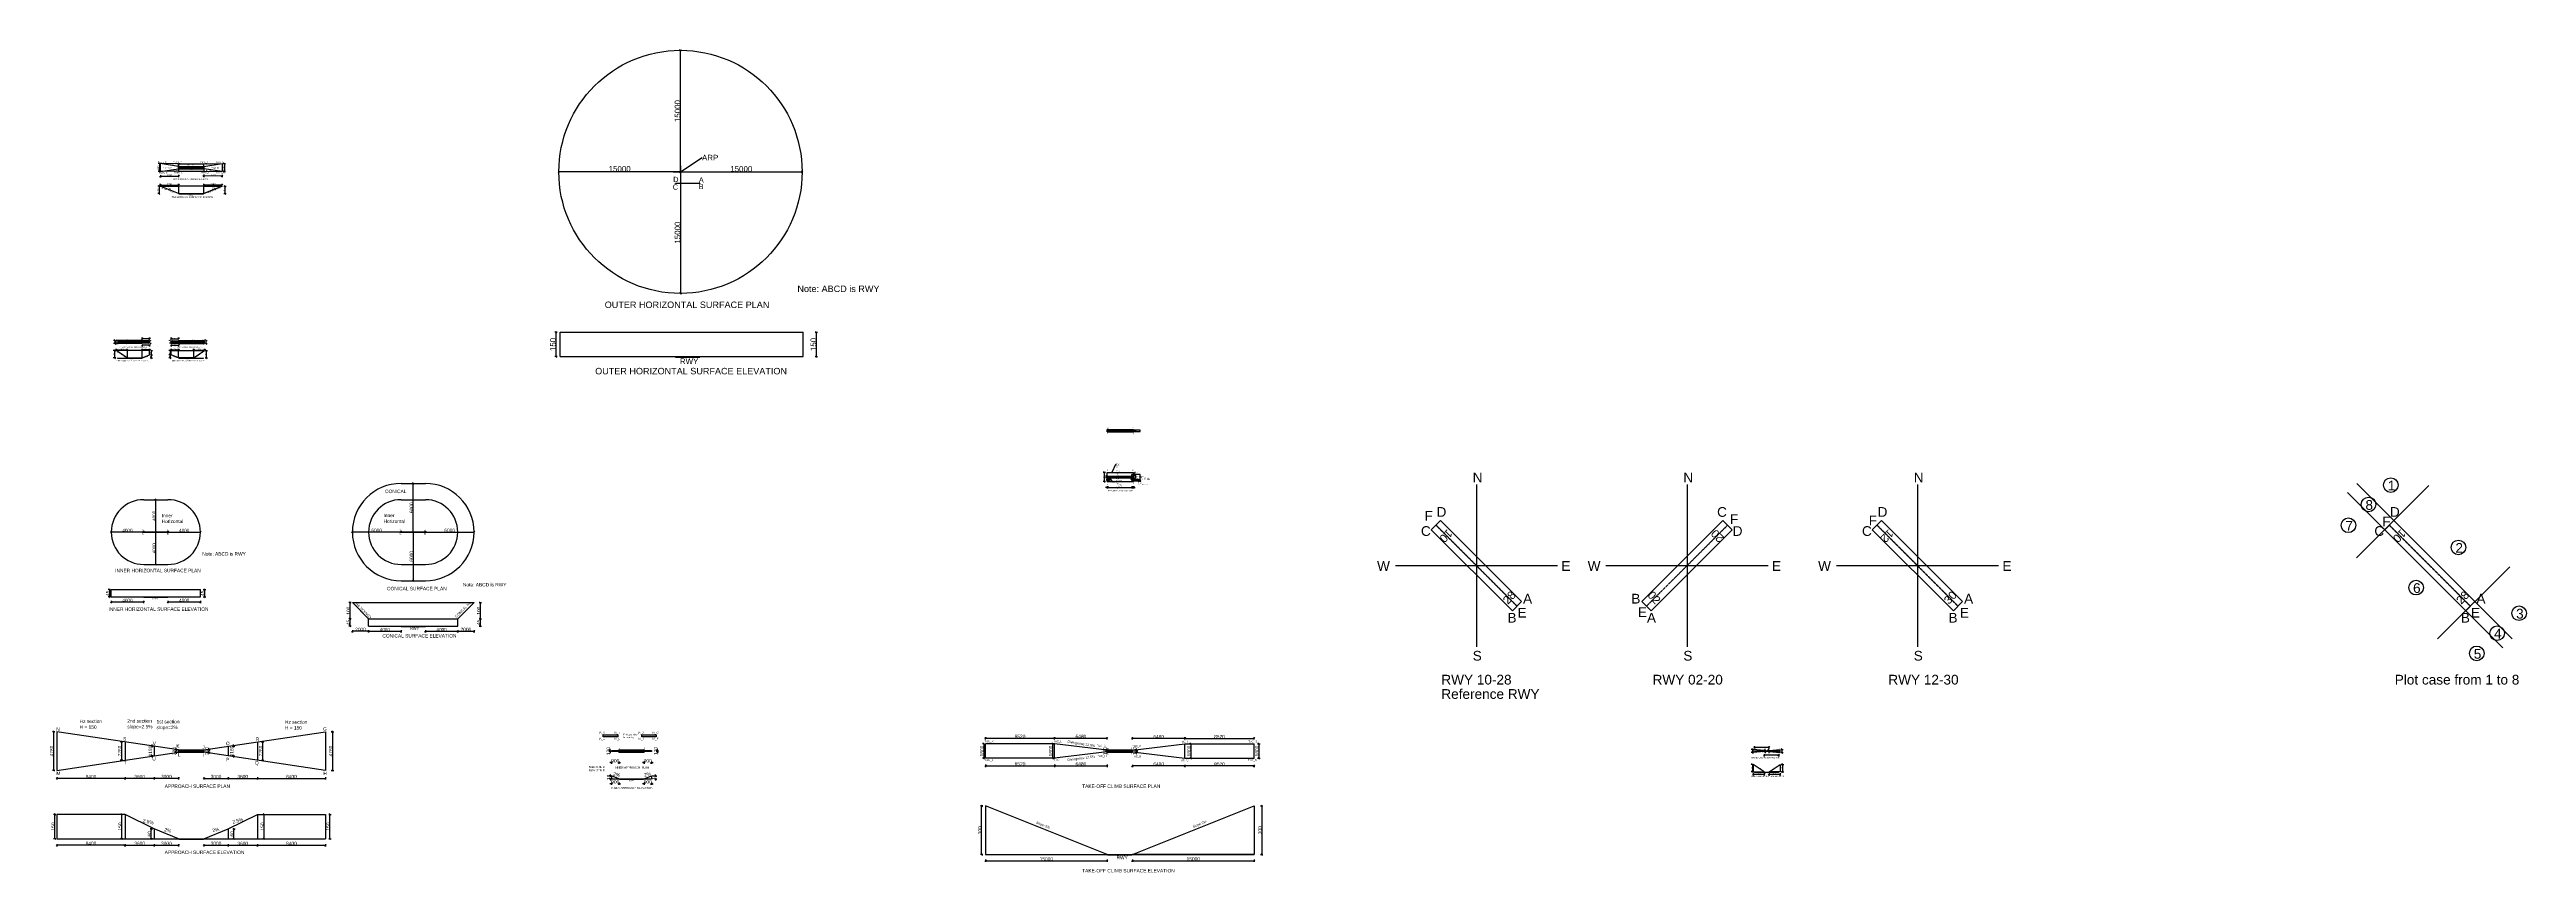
# Model space of a CAD drawing. Header units: metres. Extents: x 53499 to 358985, y 19300 to 120860.
import ezdxf
from ezdxf import colors
from ezdxf.entities.mleader import LeaderData, LeaderLine
from ezdxf.math import Vec2, Vec3

# ---------------------------------------------------------------- set-up
doc = ezdxf.new("R2010")
doc.units = ezdxf.units.M
doc.header["$MEASUREMENT"] = 0
doc.linetypes.add('ACAD_ISO02W100', pattern=[15, 12, -3])
for name, color, linetype in [('Approach', 20, 'Continuous'), ('Approach Elev', 132, 'Continuous'), ('ClearWay', 132, 'Continuous'), ('Dimtxt', 82, 'Continuous'), ('Inner Approach', 220, 'Continuous'), ('RESA', 92, 'Continuous'), ('Runway', 10, 'Continuous'), ('RWY CL', 80, 'ACAD_ISO02W100'), ('RWY Strip', 160, 'Continuous'), ('Stopway', 42, 'Continuous'), ('Text', 240, 'Continuous'), ('ToC', 200, 'Continuous')]:
    doc.layers.add(name, color=color, linetype=linetype)
for name, color, linetype, true_color in [('Blk landing', 7, 'Continuous', 0xf7c318), ('Conical', 7, 'Continuous', 0xd5ad2a), ('Inner Hz', 7, 'Continuous', 0xeb14d5), ('Outer Hz', 7, 'Continuous', 0xb10606)]:
    doc.layers.add(name, color=color, linetype=linetype, true_color=true_color)
doc.layers.add('IA', color=7, linetype='Continuous', lineweight=30, true_color=0x3f9933)
doc.layers.add('Trans', color=7, linetype='Continuous', lineweight=30, true_color=0x9fdd22)
doc.styles.add('Dimtxt', font='arial.ttf', dxfattribs={"height": 425})
doc.styles.get("Standard").update_dxf_attribs({"font": 'arial.ttf', "height": 425})
doc.styles.add('style1', font='arial.ttf', dxfattribs={"height": 250})
doc.styles.add('style2', font='arial.ttf', dxfattribs={"height": 200})
doc.dimstyles.new('Elev standard', dxfattribs={"dimtxt": 425, "dimasz": 200, "dimexe": 150, "dimexo": 150, "dimgap": 0.09, "dimtad": 1, "dimdec": 0, "dimlfac": 0.05, "dimzin": 0, "dimdsep": 46, "dimtxsty": 'Dimtxt', "dimblk": 'OBLIQUE', "dimcen": 0.09, "dimclrt": 256, "dimadec": 0, "dimazin": 0, "dimtfac": 1, "dimtdec": 0, "dimtix": 1, "dimtofl": 0, "dimtmove": 0, "dimatfit": 0, "dimfxl": 150, "dimfxlon": 1, "dimtolj": 1, "dimtzin": 0, "dimarcsym": 0})
doc.dimstyles.get("Standard").update_dxf_attribs({"dimtxt": 425, "dimasz": 200, "dimexe": 150, "dimexo": 150, "dimgap": 0.09, "dimtad": 1, "dimdec": 0, "dimzin": 0, "dimdsep": 46, "dimtxsty": 'Dimtxt', "dimblk": 'OBLIQUE', "dimcen": 0.09, "dimclrt": 256, "dimadec": 0, "dimazin": 0, "dimtfac": 1, "dimtdec": 0, "dimtix": 1, "dimtofl": 0, "dimtmove": 0, "dimatfit": 0, "dimfxl": 150, "dimfxlon": 1, "dimtolj": 1, "dimtzin": 0, "dimarcsym": 0})
doc.dimstyles.new('Standard 200', dxfattribs={"dimtxt": 200, "dimasz": 200, "dimexe": 150, "dimexo": 150, "dimgap": 0.09, "dimtad": 1, "dimdec": 0, "dimzin": 0, "dimdsep": 46, "dimtxsty": 'style2', "dimblk": 'OBLIQUE', "dimcen": 0.09, "dimclrt": 256, "dimadec": 0, "dimazin": 0, "dimtfac": 1, "dimtdec": 0, "dimtix": 1, "dimtofl": 0, "dimtmove": 0, "dimatfit": 0, "dimfxl": 150, "dimfxlon": 1, "dimtolj": 1, "dimtzin": 0, "dimarcsym": 0})
doc.dimstyles.new('Standard Ver', dxfattribs={"dimtxt": 200, "dimasz": 200, "dimexe": 150, "dimexo": 150, "dimgap": 0.09, "dimtad": 1, "dimdec": 0, "dimlfac": 0.25, "dimzin": 0, "dimdsep": 46, "dimtxsty": 'style2', "dimblk": 'OBLIQUE', "dimcen": 0.09, "dimclrt": 256, "dimadec": 0, "dimazin": 0, "dimtfac": 1, "dimtdec": 0, "dimtix": 1, "dimtofl": 0, "dimtmove": 0, "dimatfit": 0, "dimfxl": 150, "dimfxlon": 1, "dimtolj": 1, "dimtzin": 0, "dimarcsym": 0})

# ---------------------------------------------------------------- blocks, each defined once
blk = doc.blocks.new('_Oblique')
at = {"color": 0, "linetype": 'ByBlock', "lineweight": -2}
blk.add_line((-0.5, -0.5), (0.5, 0.5), dxfattribs=at)
blk = doc.blocks.new('*D1')
at = {"layer": 'Defpoints', "color": 0, "transparency": 16777216}
for p in [(72531, 34148), (75531, 33698), (75531, 30915)]:
    blk.add_point(p, dxfattribs=at)
at = {"layer": 'Dimtxt', "color": 0, "lineweight": -2, "transparency": 16777216}
for p, q in [((72531, 31065), (72531, 30765)), ((72531, 30915), (75531, 30915)), ((75531, 31065), (75531, 30765))]:
    blk.add_line(p, q, dxfattribs=at)
at = {"layer": 'Dimtxt', "color": 0, "lineweight": -2, "transparency": 16777216, "xscale": 200, "yscale": 200, "zscale": 200, "rotation": 180}
blk.add_blockref('_Oblique', (72531, 30915), dxfattribs=at)
at = {"layer": 'Dimtxt', "color": 0, "lineweight": -2, "transparency": 16777216, "xscale": 200, "yscale": 200, "zscale": 200}
blk.add_blockref('_Oblique', (75531, 30915), dxfattribs=at)
at = {"layer": 'Dimtxt', "transparency": 16777216, "insert": (74031, 31133), "char_height": 425, "attachment_point": 5, "style": 'Dimtxt'}
blk.add_mtext('\\A1;3000', dxfattribs=at)
blk = doc.blocks.new('*D2')
at = {"layer": 'Defpoints', "color": 0, "transparency": 16777216}
for p in [(75531, 33698), (79131, 33158), (79131, 30915)]:
    blk.add_point(p, dxfattribs=at)
at = {"layer": 'Dimtxt', "color": 0, "lineweight": -2, "transparency": 16777216}
for p, q in [((75531, 31065), (75531, 30765)), ((75531, 30915), (79131, 30915)), ((79131, 31065), (79131, 30765))]:
    blk.add_line(p, q, dxfattribs=at)
at = {"layer": 'Dimtxt', "color": 0, "lineweight": -2, "transparency": 16777216, "xscale": 200, "yscale": 200, "zscale": 200, "rotation": 180}
blk.add_blockref('_Oblique', (75531, 30915), dxfattribs=at)
at = {"layer": 'Dimtxt', "color": 0, "lineweight": -2, "transparency": 16777216, "xscale": 200, "yscale": 200, "zscale": 200}
blk.add_blockref('_Oblique', (79131, 30915), dxfattribs=at)
at = {"layer": 'Dimtxt', "transparency": 16777216, "insert": (77331, 31133), "char_height": 425, "attachment_point": 5, "style": 'Dimtxt'}
blk.add_mtext('\\A1;3600', dxfattribs=at)
blk = doc.blocks.new('*D3')
at = {"layer": 'Defpoints', "color": 0, "transparency": 16777216}
for p in [(79131, 33158), (87531, 31898), (87531, 30915)]:
    blk.add_point(p, dxfattribs=at)
at = {"layer": 'Dimtxt', "color": 0, "lineweight": -2, "transparency": 16777216}
for p, q in [((79131, 31065), (79131, 30765)), ((79131, 30915), (87531, 30915)), ((87531, 31065), (87531, 30765))]:
    blk.add_line(p, q, dxfattribs=at)
at = {"layer": 'Dimtxt', "color": 0, "lineweight": -2, "transparency": 16777216, "xscale": 200, "yscale": 200, "zscale": 200, "rotation": 180}
blk.add_blockref('_Oblique', (79131, 30915), dxfattribs=at)
at = {"layer": 'Dimtxt', "color": 0, "lineweight": -2, "transparency": 16777216, "xscale": 200, "yscale": 200, "zscale": 200}
blk.add_blockref('_Oblique', (87531, 30915), dxfattribs=at)
at = {"layer": 'Dimtxt', "transparency": 16777216, "insert": (83331, 31132), "char_height": 425, "attachment_point": 5, "style": 'Dimtxt'}
blk.add_mtext('\\A1;8400', dxfattribs=at)
blk = doc.blocks.new('*D4')
at = {"layer": 'Defpoints', "color": 0, "transparency": 16777216}
for p in [(87531, 36678), (87531, 31898), (88395, 31898)]:
    blk.add_point(p, dxfattribs=at)
at = {"layer": 'Dimtxt', "color": 0, "lineweight": -2, "transparency": 16777216}
for p, q in [((88245, 36678), (88545, 36678)), ((88395, 36678), (88395, 31898)), ((88245, 31898), (88545, 31898))]:
    blk.add_line(p, q, dxfattribs=at)
at = {"layer": 'Dimtxt', "color": 0, "lineweight": -2, "transparency": 16777216, "xscale": 200, "yscale": 200, "zscale": 200}
for p, rotation in [((88395, 36678), 90), ((88395, 31898), 270)]:
    blk.add_blockref('_Oblique', p, dxfattribs=dict(at, rotation=rotation))
at = {"layer": 'Dimtxt', "transparency": 16777216, "insert": (88178, 34288), "char_height": 425, "attachment_point": 5, "rotation": 90, "style": 'Dimtxt'}
blk.add_mtext('\\A1;4780', dxfattribs=at)
blk = doc.blocks.new('*D5')
at = {"layer": 'Defpoints', "color": 0, "transparency": 16777216}
for p in [(66411, 33698), (69411, 34148), (66411, 30915)]:
    blk.add_point(p, dxfattribs=at)
at = {"layer": 'Dimtxt', "color": 0, "lineweight": -2, "transparency": 16777216}
for p, q in [((66411, 31065), (66411, 30765)), ((69411, 30915), (66411, 30915)), ((69411, 31065), (69411, 30765))]:
    blk.add_line(p, q, dxfattribs=at)
at = {"layer": 'Dimtxt', "color": 0, "lineweight": -2, "transparency": 16777216, "xscale": 200, "yscale": 200, "zscale": 200, "rotation": 180}
blk.add_blockref('_Oblique', (66411, 30915), dxfattribs=at)
at = {"layer": 'Dimtxt', "color": 0, "lineweight": -2, "transparency": 16777216, "xscale": 200, "yscale": 200, "zscale": 200}
blk.add_blockref('_Oblique', (69411, 30915), dxfattribs=at)
at = {"layer": 'Dimtxt', "transparency": 16777216, "insert": (67911, 31133), "char_height": 425, "attachment_point": 5, "style": 'Dimtxt'}
blk.add_mtext('\\A1;3000', dxfattribs=at)
blk = doc.blocks.new('*D6')
at = {"layer": 'Defpoints', "color": 0, "transparency": 16777216}
for p in [(66411, 33698), (62811, 33158), (62811, 30915)]:
    blk.add_point(p, dxfattribs=at)
at = {"layer": 'Dimtxt', "color": 0, "lineweight": -2, "transparency": 16777216}
for p, q in [((62811, 31065), (62811, 30765)), ((66411, 30915), (62811, 30915)), ((66411, 31065), (66411, 30765))]:
    blk.add_line(p, q, dxfattribs=at)
at = {"layer": 'Dimtxt', "color": 0, "lineweight": -2, "transparency": 16777216, "xscale": 200, "yscale": 200, "zscale": 200, "rotation": 180}
blk.add_blockref('_Oblique', (62811, 30915), dxfattribs=at)
at = {"layer": 'Dimtxt', "color": 0, "lineweight": -2, "transparency": 16777216, "xscale": 200, "yscale": 200, "zscale": 200}
blk.add_blockref('_Oblique', (66411, 30915), dxfattribs=at)
at = {"layer": 'Dimtxt', "transparency": 16777216, "insert": (64611, 31133), "char_height": 425, "attachment_point": 5, "style": 'Dimtxt'}
blk.add_mtext('\\A1;3600', dxfattribs=at)
blk = doc.blocks.new('*D7')
at = {"layer": 'Defpoints', "color": 0, "transparency": 16777216}
for p in [(54411, 31898), (54411, 30915), (62811, 33158)]:
    blk.add_point(p, dxfattribs=at)
at = {"layer": 'Dimtxt', "color": 0, "lineweight": -2, "transparency": 16777216}
for p, q in [((54411, 31065), (54411, 30765)), ((62811, 30915), (54411, 30915)), ((62811, 31065), (62811, 30765))]:
    blk.add_line(p, q, dxfattribs=at)
at = {"layer": 'Dimtxt', "color": 0, "lineweight": -2, "transparency": 16777216, "xscale": 200, "yscale": 200, "zscale": 200, "rotation": 180}
blk.add_blockref('_Oblique', (54411, 30915), dxfattribs=at)
at = {"layer": 'Dimtxt', "color": 0, "lineweight": -2, "transparency": 16777216, "xscale": 200, "yscale": 200, "zscale": 200}
blk.add_blockref('_Oblique', (62811, 30915), dxfattribs=at)
at = {"layer": 'Dimtxt', "transparency": 16777216, "insert": (58611, 31132), "char_height": 425, "attachment_point": 5, "style": 'Dimtxt'}
blk.add_mtext('\\A1;8400', dxfattribs=at)
blk = doc.blocks.new('*D8')
at = {"layer": 'Defpoints', "color": 0, "transparency": 16777216}
for p in [(54411, 36678), (53995, 31898), (54411, 31898)]:
    blk.add_point(p, dxfattribs=at)
at = {"layer": 'Dimtxt', "color": 0, "lineweight": -2, "transparency": 16777216}
for p, q in [((54145, 36678), (53845, 36678)), ((53995, 36678), (53995, 31898)), ((54145, 31898), (53845, 31898))]:
    blk.add_line(p, q, dxfattribs=at)
at = {"layer": 'Dimtxt', "color": 0, "lineweight": -2, "transparency": 16777216, "xscale": 200, "yscale": 200, "zscale": 200}
for p, rotation in [((53995, 36678), 90), ((53995, 31898), 270)]:
    blk.add_blockref('_Oblique', p, dxfattribs=dict(at, rotation=rotation))
at = {"layer": 'Dimtxt', "transparency": 16777216, "insert": (53778, 34288), "char_height": 425, "attachment_point": 5, "rotation": 90, "style": 'Dimtxt'}
blk.add_mtext('\\A1;4780', dxfattribs=at)
blk = doc.blocks.new('*D9')
at = {"layer": 'Defpoints', "color": 0, "transparency": 16777216}
for p in [(79131, 35418), (79131, 33158), (79765, 33158)]:
    blk.add_point(p, dxfattribs=at)
at = {"layer": 'Dimtxt', "color": 0, "lineweight": -2, "transparency": 16777216}
for p, q in [((79615, 35418), (79915, 35418)), ((79765, 35418), (79765, 33158)), ((79615, 33158), (79915, 33158))]:
    blk.add_line(p, q, dxfattribs=at)
at = {"layer": 'Dimtxt', "color": 0, "lineweight": -2, "transparency": 16777216, "xscale": 200, "yscale": 200, "zscale": 200}
for p, rotation in [((79765, 35418), 90), ((79765, 33158), 270)]:
    blk.add_blockref('_Oblique', p, dxfattribs=dict(at, rotation=rotation))
at = {"layer": 'Dimtxt', "transparency": 16777216, "insert": (79548, 34288), "char_height": 425, "attachment_point": 5, "rotation": 90, "style": 'Dimtxt'}
blk.add_mtext('\\A1;2260', dxfattribs=at)
blk = doc.blocks.new('*D10')
at = {"layer": 'Defpoints', "color": 0, "transparency": 16777216}
for p in [(75531, 34878), (75531, 33698), (76186, 33698)]:
    blk.add_point(p, dxfattribs=at)
at = {"layer": 'Dimtxt', "color": 0, "lineweight": -2, "transparency": 16777216}
for p, q in [((76036, 34878), (76336, 34878)), ((76036, 33698), (76336, 33698)), ((76186, 34878), (76186, 35078)), ((76186, 33698), (76186, 33498))]:
    blk.add_line(p, q, dxfattribs=at)
at = {"layer": 'Dimtxt', "color": 0, "lineweight": -2, "transparency": 16777216, "xscale": 200, "yscale": 200, "zscale": 200}
for p, rotation in [((76186, 34878), 270), ((76186, 33698), 90)]:
    blk.add_blockref('_Oblique', p, dxfattribs=dict(at, rotation=rotation))
at = {"layer": 'Dimtxt', "transparency": 16777216, "insert": (75969, 34288), "char_height": 425, "attachment_point": 5, "rotation": 90, "style": 'Dimtxt'}
blk.add_mtext('\\A1;1180', dxfattribs=at)
blk = doc.blocks.new('*D11')
at = {"layer": 'Defpoints', "color": 0, "transparency": 16777216}
for p in [(72531, 34428), (72531, 34148), (73150, 34148)]:
    blk.add_point(p, dxfattribs=at)
at = {"layer": 'Dimtxt', "color": 0, "lineweight": -2, "transparency": 16777216}
for p, q in [((73000, 34428), (73300, 34428)), ((73000, 34148), (73300, 34148)), ((73150, 34428), (73150, 34628)), ((73150, 34148), (73150, 33948))]:
    blk.add_line(p, q, dxfattribs=at)
at = {"layer": 'Dimtxt', "color": 0, "lineweight": -2, "transparency": 16777216, "xscale": 200, "yscale": 200, "zscale": 200}
for p, rotation in [((73150, 34428), 270), ((73150, 34148), 90)]:
    blk.add_blockref('_Oblique', p, dxfattribs=dict(at, rotation=rotation))
at = {"layer": 'Dimtxt', "transparency": 16777216, "insert": (72933, 34288), "char_height": 425, "attachment_point": 5, "rotation": 90, "style": 'Dimtxt'}
blk.add_mtext('\\A1;280', dxfattribs=at)
blk = doc.blocks.new('*D12')
at = {"layer": 'Defpoints', "color": 0, "transparency": 16777216}
for p in [(69103, 34148), (69411, 34428), (69411, 34148)]:
    blk.add_point(p, dxfattribs=at)
at = {"layer": 'Dimtxt', "color": 0, "lineweight": -2, "transparency": 16777216}
for p, q in [((69253, 34428), (68953, 34428)), ((69253, 34148), (68953, 34148)), ((69103, 34428), (69103, 34628)), ((69103, 34148), (69103, 33948))]:
    blk.add_line(p, q, dxfattribs=at)
at = {"layer": 'Dimtxt', "color": 0, "lineweight": -2, "transparency": 16777216, "xscale": 200, "yscale": 200, "zscale": 200}
for p, rotation in [((69103, 34428), 270), ((69103, 34148), 90)]:
    blk.add_blockref('_Oblique', p, dxfattribs=dict(at, rotation=rotation))
at = {"layer": 'Dimtxt', "transparency": 16777216, "insert": (68886, 34288), "char_height": 425, "attachment_point": 5, "rotation": 90, "style": 'Dimtxt'}
blk.add_mtext('\\A1;280', dxfattribs=at)
blk = doc.blocks.new('*D13')
at = {"layer": 'Defpoints', "color": 0, "transparency": 16777216}
for p in [(66140, 33698), (66411, 34878), (66411, 33698)]:
    blk.add_point(p, dxfattribs=at)
at = {"layer": 'Dimtxt', "color": 0, "lineweight": -2, "transparency": 16777216}
for p, q in [((66261, 34878), (65990, 34878)), ((66261, 33698), (65990, 33698)), ((66140, 34878), (66140, 35078)), ((66140, 33698), (66140, 33498))]:
    blk.add_line(p, q, dxfattribs=at)
at = {"layer": 'Dimtxt', "color": 0, "lineweight": -2, "transparency": 16777216, "xscale": 200, "yscale": 200, "zscale": 200}
for p, rotation in [((66140, 34878), 270), ((66140, 33698), 90)]:
    blk.add_blockref('_Oblique', p, dxfattribs=dict(at, rotation=rotation))
at = {"layer": 'Dimtxt', "transparency": 16777216, "insert": (65923, 34288), "char_height": 425, "attachment_point": 5, "rotation": 90, "style": 'Dimtxt'}
blk.add_mtext('\\A1;1180', dxfattribs=at)
blk = doc.blocks.new('*D14')
at = {"layer": 'Defpoints', "color": 0, "transparency": 16777216}
for p in [(62811, 35418), (62375, 33158), (62811, 33158)]:
    blk.add_point(p, dxfattribs=at)
at = {"layer": 'Dimtxt', "color": 0, "lineweight": -2, "transparency": 16777216}
for p, q in [((62525, 35418), (62225, 35418)), ((62375, 35418), (62375, 33158)), ((62525, 33158), (62225, 33158))]:
    blk.add_line(p, q, dxfattribs=at)
at = {"layer": 'Dimtxt', "color": 0, "lineweight": -2, "transparency": 16777216, "xscale": 200, "yscale": 200, "zscale": 200}
for p, rotation in [((62375, 35418), 90), ((62375, 33158), 270)]:
    blk.add_blockref('_Oblique', p, dxfattribs=dict(at, rotation=rotation))
at = {"layer": 'Dimtxt', "transparency": 16777216, "insert": (62158, 34288), "char_height": 425, "attachment_point": 5, "rotation": 90, "style": 'Dimtxt'}
blk.add_mtext('\\A1;2260', dxfattribs=at)
blk = doc.blocks.new('*D16')
at = {"layer": 'Defpoints', "color": 0, "transparency": 16777216}
for p in [(62811, 23473), (66411, 23473), (66411, 22660)]:
    blk.add_point(p, dxfattribs=at)
at = {"layer": 'Dimtxt', "color": 0, "lineweight": -2, "transparency": 16777216}
for p, q in [((62811, 22810), (62811, 22510)), ((62811, 22660), (66411, 22660)), ((66411, 22810), (66411, 22510))]:
    blk.add_line(p, q, dxfattribs=at)
at = {"layer": 'Dimtxt', "color": 0, "lineweight": -2, "transparency": 16777216, "xscale": 200, "yscale": 200, "zscale": 200, "rotation": 180}
blk.add_blockref('_Oblique', (62811, 22660), dxfattribs=at)
at = {"layer": 'Dimtxt', "color": 0, "lineweight": -2, "transparency": 16777216, "xscale": 200, "yscale": 200, "zscale": 200}
blk.add_blockref('_Oblique', (66411, 22660), dxfattribs=at)
at = {"layer": 'Dimtxt', "transparency": 16777216, "insert": (64611, 22878), "char_height": 425, "attachment_point": 5, "style": 'Dimtxt'}
blk.add_mtext('\\A1;3600', dxfattribs=at)
blk = doc.blocks.new('*D17')
at = {"layer": 'Defpoints', "color": 0, "transparency": 16777216}
for p in [(66411, 23473), (69411, 23473), (69411, 22660)]:
    blk.add_point(p, dxfattribs=at)
at = {"layer": 'Dimtxt', "color": 0, "lineweight": -2, "transparency": 16777216}
for p, q in [((66411, 22810), (66411, 22510)), ((66411, 22660), (69411, 22660)), ((69411, 22810), (69411, 22510))]:
    blk.add_line(p, q, dxfattribs=at)
at = {"layer": 'Dimtxt', "color": 0, "lineweight": -2, "transparency": 16777216, "xscale": 200, "yscale": 200, "zscale": 200, "rotation": 180}
blk.add_blockref('_Oblique', (66411, 22660), dxfattribs=at)
at = {"layer": 'Dimtxt', "color": 0, "lineweight": -2, "transparency": 16777216, "xscale": 200, "yscale": 200, "zscale": 200}
blk.add_blockref('_Oblique', (69411, 22660), dxfattribs=at)
at = {"layer": 'Dimtxt', "transparency": 16777216, "insert": (67911, 22878), "char_height": 425, "attachment_point": 5, "style": 'Dimtxt'}
blk.add_mtext('\\A1;3000', dxfattribs=at)
blk = doc.blocks.new('*D18')
at = {"layer": 'Defpoints', "color": 0, "transparency": 16777216}
for p in [(72531, 23473), (75531, 23473), (75531, 22660)]:
    blk.add_point(p, dxfattribs=at)
at = {"layer": 'Dimtxt', "color": 0, "lineweight": -2, "transparency": 16777216}
for p, q in [((72531, 22810), (72531, 22510)), ((72531, 22660), (75531, 22660)), ((75531, 22810), (75531, 22510))]:
    blk.add_line(p, q, dxfattribs=at)
at = {"layer": 'Dimtxt', "color": 0, "lineweight": -2, "transparency": 16777216, "xscale": 200, "yscale": 200, "zscale": 200, "rotation": 180}
blk.add_blockref('_Oblique', (72531, 22660), dxfattribs=at)
at = {"layer": 'Dimtxt', "color": 0, "lineweight": -2, "transparency": 16777216, "xscale": 200, "yscale": 200, "zscale": 200}
blk.add_blockref('_Oblique', (75531, 22660), dxfattribs=at)
at = {"layer": 'Dimtxt', "transparency": 16777216, "insert": (74031, 22878), "char_height": 425, "attachment_point": 5, "style": 'Dimtxt'}
blk.add_mtext('\\A1;3000', dxfattribs=at)
blk = doc.blocks.new('*D19')
at = {"layer": 'Defpoints', "color": 0, "transparency": 16777216}
for p in [(75531, 23473), (79131, 23473), (79131, 22660)]:
    blk.add_point(p, dxfattribs=at)
at = {"layer": 'Dimtxt', "color": 0, "lineweight": -2, "transparency": 16777216}
for p, q in [((75531, 22810), (75531, 22510)), ((75531, 22660), (79131, 22660)), ((79131, 22810), (79131, 22510))]:
    blk.add_line(p, q, dxfattribs=at)
at = {"layer": 'Dimtxt', "color": 0, "lineweight": -2, "transparency": 16777216, "xscale": 200, "yscale": 200, "zscale": 200, "rotation": 180}
blk.add_blockref('_Oblique', (75531, 22660), dxfattribs=at)
at = {"layer": 'Dimtxt', "color": 0, "lineweight": -2, "transparency": 16777216, "xscale": 200, "yscale": 200, "zscale": 200}
blk.add_blockref('_Oblique', (79131, 22660), dxfattribs=at)
at = {"layer": 'Dimtxt', "transparency": 16777216, "insert": (77331, 22878), "char_height": 425, "attachment_point": 5, "style": 'Dimtxt'}
blk.add_mtext('\\A1;3600', dxfattribs=at)
blk = doc.blocks.new('*D20')
at = {"layer": 'Defpoints', "color": 0, "transparency": 16777216}
for p in [(79131, 23473), (87531, 23473), (87531, 22660)]:
    blk.add_point(p, dxfattribs=at)
at = {"layer": 'Dimtxt', "color": 0, "lineweight": -2, "transparency": 16777216}
for p, q in [((79131, 22810), (79131, 22510)), ((79131, 22660), (87531, 22660)), ((87531, 22810), (87531, 22510))]:
    blk.add_line(p, q, dxfattribs=at)
at = {"layer": 'Dimtxt', "color": 0, "lineweight": -2, "transparency": 16777216, "xscale": 200, "yscale": 200, "zscale": 200, "rotation": 180}
blk.add_blockref('_Oblique', (79131, 22660), dxfattribs=at)
at = {"layer": 'Dimtxt', "color": 0, "lineweight": -2, "transparency": 16777216, "xscale": 200, "yscale": 200, "zscale": 200}
blk.add_blockref('_Oblique', (87531, 22660), dxfattribs=at)
at = {"layer": 'Dimtxt', "transparency": 16777216, "insert": (83331, 22878), "char_height": 425, "attachment_point": 5, "style": 'Dimtxt'}
blk.add_mtext('\\A1;8400', dxfattribs=at)
blk = doc.blocks.new('*D21')
at = {"layer": 'Defpoints', "color": 0, "transparency": 16777216}
for p in [(79131, 26473), (79964, 26473), (79131, 23473)]:
    blk.add_point(p, dxfattribs=at)
at = {"layer": 'Dimtxt', "color": 0, "lineweight": -2, "transparency": 16777216}
for p, q in [((79814, 26473), (80114, 26473)), ((79964, 23473), (79964, 26473)), ((79814, 23473), (80114, 23473))]:
    blk.add_line(p, q, dxfattribs=at)
at = {"layer": 'Dimtxt', "color": 0, "lineweight": -2, "transparency": 16777216, "xscale": 200, "yscale": 200, "zscale": 200}
for p, rotation in [((79964, 26473), 90), ((79964, 23473), 270)]:
    blk.add_blockref('_Oblique', p, dxfattribs=dict(at, rotation=rotation))
at = {"layer": 'Dimtxt', "transparency": 16777216, "insert": (79747, 24973), "char_height": 425, "attachment_point": 5, "rotation": 90, "style": 'Dimtxt'}
blk.add_mtext('\\A1;150', dxfattribs=at)
blk = doc.blocks.new('*D22')
at = {"layer": 'Defpoints', "color": 0, "transparency": 16777216}
for p in [(75531, 24673), (76239, 24673), (75531, 23473)]:
    blk.add_point(p, dxfattribs=at)
at = {"layer": 'Dimtxt', "color": 0, "lineweight": -2, "transparency": 16777216}
for p, q in [((76089, 24673), (76389, 24673)), ((76239, 23473), (76239, 24673)), ((76089, 23473), (76389, 23473))]:
    blk.add_line(p, q, dxfattribs=at)
at = {"layer": 'Dimtxt', "color": 0, "lineweight": -2, "transparency": 16777216, "xscale": 200, "yscale": 200, "zscale": 200}
for p, rotation in [((76239, 24673), 90), ((76239, 23473), 270)]:
    blk.add_blockref('_Oblique', p, dxfattribs=dict(at, rotation=rotation))
at = {"layer": 'Dimtxt', "transparency": 16777216, "insert": (76022, 24073), "char_height": 425, "attachment_point": 5, "rotation": 90, "style": 'Dimtxt'}
blk.add_mtext('\\A1;60', dxfattribs=at)
blk = doc.blocks.new('*D23')
at = {"layer": 'Defpoints', "color": 0, "transparency": 16777216}
for p in [(66049, 24673), (66411, 24673), (66411, 23473)]:
    blk.add_point(p, dxfattribs=at)
at = {"layer": 'Dimtxt', "color": 0, "lineweight": -2, "transparency": 16777216}
for p, q in [((66199, 24673), (65899, 24673)), ((66049, 23473), (66049, 24673)), ((66199, 23473), (65899, 23473))]:
    blk.add_line(p, q, dxfattribs=at)
at = {"layer": 'Dimtxt', "color": 0, "lineweight": -2, "transparency": 16777216, "xscale": 200, "yscale": 200, "zscale": 200}
for p, rotation in [((66049, 24673), 90), ((66049, 23473), 270)]:
    blk.add_blockref('_Oblique', p, dxfattribs=dict(at, rotation=rotation))
at = {"layer": 'Dimtxt', "transparency": 16777216, "insert": (65832, 24073), "char_height": 425, "attachment_point": 5, "rotation": 90, "style": 'Dimtxt'}
blk.add_mtext('\\A1;60', dxfattribs=at)
blk = doc.blocks.new('*D24')
at = {"layer": 'Defpoints', "color": 0, "transparency": 16777216}
for p in [(62408, 26473), (62811, 26473), (62811, 23473)]:
    blk.add_point(p, dxfattribs=at)
at = {"layer": 'Dimtxt', "color": 0, "lineweight": -2, "transparency": 16777216}
for p, q in [((62558, 26473), (62258, 26473)), ((62408, 23473), (62408, 26473)), ((62558, 23473), (62258, 23473))]:
    blk.add_line(p, q, dxfattribs=at)
at = {"layer": 'Dimtxt', "color": 0, "lineweight": -2, "transparency": 16777216, "xscale": 200, "yscale": 200, "zscale": 200}
for p, rotation in [((62408, 26473), 90), ((62408, 23473), 270)]:
    blk.add_blockref('_Oblique', p, dxfattribs=dict(at, rotation=rotation))
at = {"layer": 'Dimtxt', "transparency": 16777216, "insert": (62191, 24973), "char_height": 425, "attachment_point": 5, "rotation": 90, "style": 'Dimtxt'}
blk.add_mtext('\\A1;150', dxfattribs=at)
blk = doc.blocks.new('*D25')
at = {"layer": 'Defpoints', "color": 0, "transparency": 16777216}
for p in [(54158, 26473), (54411, 26473), (54411, 23473)]:
    blk.add_point(p, dxfattribs=at)
at = {"layer": 'Dimtxt', "color": 0, "lineweight": -2, "transparency": 16777216}
for p, q in [((54261, 26473), (54008, 26473)), ((54158, 23473), (54158, 26473)), ((54261, 23473), (54008, 23473))]:
    blk.add_line(p, q, dxfattribs=at)
at = {"layer": 'Dimtxt', "color": 0, "lineweight": -2, "transparency": 16777216, "xscale": 200, "yscale": 200, "zscale": 200}
for p, rotation in [((54158, 26473), 90), ((54158, 23473), 270)]:
    blk.add_blockref('_Oblique', p, dxfattribs=dict(at, rotation=rotation))
at = {"layer": 'Dimtxt', "transparency": 16777216, "insert": (53941, 24973), "char_height": 425, "attachment_point": 5, "rotation": 90, "style": 'Dimtxt'}
blk.add_mtext('\\A1;150', dxfattribs=at)
blk = doc.blocks.new('*D26')
at = {"layer": 'Defpoints', "color": 0, "transparency": 16777216}
for p in [(87531, 26473), (88080, 26473), (87531, 23473)]:
    blk.add_point(p, dxfattribs=at)
at = {"layer": 'Dimtxt', "color": 0, "lineweight": -2, "transparency": 16777216}
for p, q in [((87930, 26473), (88230, 26473)), ((88080, 23473), (88080, 26473)), ((87930, 23473), (88230, 23473))]:
    blk.add_line(p, q, dxfattribs=at)
at = {"layer": 'Dimtxt', "color": 0, "lineweight": -2, "transparency": 16777216, "xscale": 200, "yscale": 200, "zscale": 200}
for p, rotation in [((88080, 26473), 90), ((88080, 23473), 270)]:
    blk.add_blockref('_Oblique', p, dxfattribs=dict(at, rotation=rotation))
at = {"layer": 'Dimtxt', "transparency": 16777216, "insert": (87863, 24973), "char_height": 425, "attachment_point": 5, "rotation": 90, "style": 'Dimtxt'}
blk.add_mtext('\\A1;150', dxfattribs=at)
blk = doc.blocks.new('*D27')
at = {"layer": 'Defpoints', "color": 0, "transparency": 16777216}
for p in [(54411, 23473), (54411, 22660), (62811, 23473)]:
    blk.add_point(p, dxfattribs=at)
at = {"layer": 'Dimtxt', "color": 0, "lineweight": -2, "transparency": 16777216}
for p, q in [((54411, 22810), (54411, 22510)), ((62811, 22660), (54411, 22660)), ((62811, 22810), (62811, 22510))]:
    blk.add_line(p, q, dxfattribs=at)
at = {"layer": 'Dimtxt', "color": 0, "lineweight": -2, "transparency": 16777216, "xscale": 200, "yscale": 200, "zscale": 200, "rotation": 180}
blk.add_blockref('_Oblique', (54411, 22660), dxfattribs=at)
at = {"layer": 'Dimtxt', "color": 0, "lineweight": -2, "transparency": 16777216, "xscale": 200, "yscale": 200, "zscale": 200}
blk.add_blockref('_Oblique', (62811, 22660), dxfattribs=at)
at = {"layer": 'Dimtxt', "transparency": 16777216, "insert": (58611, 22878), "char_height": 425, "attachment_point": 5, "style": 'Dimtxt'}
blk.add_mtext('\\A1;8400', dxfattribs=at)
blk = doc.blocks.new('*D28')
at = {"layer": 'Defpoints', "color": 0, "transparency": 16777216}
for p in [(122815, 30849), (123715, 30849), (123715, 30252)]:
    blk.add_point(p, dxfattribs=at)
at = {"layer": 'Dimtxt', "color": 0, "lineweight": -2, "transparency": 16777216}
for p, q in [((122815, 30252), (122615, 30252)), ((122815, 30402), (122815, 30102)), ((123715, 30402), (123715, 30102)), ((123715, 30252), (123915, 30252))]:
    blk.add_line(p, q, dxfattribs=at)
at = {"layer": 'Dimtxt', "color": 0, "lineweight": -2, "transparency": 16777216, "xscale": 200, "yscale": 200, "zscale": 200}
blk.add_blockref('_Oblique', (122815, 30252), dxfattribs=at)
at = {"layer": 'Dimtxt', "color": 0, "lineweight": -2, "transparency": 16777216, "xscale": 200, "yscale": 200, "zscale": 200, "rotation": 180}
blk.add_blockref('_Oblique', (123715, 30252), dxfattribs=at)
at = {"layer": 'Dimtxt', "transparency": 16777216, "insert": (123265, 30469), "char_height": 425, "attachment_point": 5, "style": 'Dimtxt'}
blk.add_mtext('\\A1;900', dxfattribs=at)
blk = doc.blocks.new('*D29')
at = {"layer": 'Defpoints', "color": 0, "transparency": 16777216}
for p in [(126835, 30849), (127735, 30849), (127735, 30252)]:
    blk.add_point(p, dxfattribs=at)
at = {"layer": 'Dimtxt', "color": 0, "lineweight": -2, "transparency": 16777216}
for p, q in [((126835, 30252), (126635, 30252)), ((126835, 30402), (126835, 30102)), ((127735, 30402), (127735, 30102)), ((127735, 30252), (127935, 30252))]:
    blk.add_line(p, q, dxfattribs=at)
at = {"layer": 'Dimtxt', "color": 0, "lineweight": -2, "transparency": 16777216, "xscale": 200, "yscale": 200, "zscale": 200}
blk.add_blockref('_Oblique', (126835, 30252), dxfattribs=at)
at = {"layer": 'Dimtxt', "color": 0, "lineweight": -2, "transparency": 16777216, "xscale": 200, "yscale": 200, "zscale": 200, "rotation": 180}
blk.add_blockref('_Oblique', (127735, 30252), dxfattribs=at)
at = {"layer": 'Dimtxt', "transparency": 16777216, "insert": (127285, 30469), "char_height": 425, "attachment_point": 5, "style": 'Dimtxt'}
blk.add_mtext('\\A1;900', dxfattribs=at)
blk = doc.blocks.new('*D30')
at = {"layer": 'Approach Elev', "color": 0, "lineweight": -2, "transparency": 16777216}
for p, q in [((128092, 31209), (128392, 31209)), ((128092, 30849), (128392, 30849)), ((128242, 31209), (128242, 31409)), ((128242, 30849), (128242, 30649))]:
    blk.add_line(p, q, dxfattribs=at)
at = {"layer": 'Defpoints', "color": 0, "transparency": 16777216}
for p in [(127735, 31209), (127735, 30849), (128242, 31209)]:
    blk.add_point(p, dxfattribs=at)
at = {"layer": 'Approach Elev', "color": 0, "lineweight": -2, "transparency": 16777216, "xscale": 200, "yscale": 200, "zscale": 200}
for p, rotation in [((128242, 31209), 270), ((128242, 30849), 90)]:
    blk.add_blockref('_Oblique', p, dxfattribs=dict(at, rotation=rotation))
at = {"layer": 'Approach Elev', "transparency": 16777216, "insert": (128025, 31029), "char_height": 425, "attachment_point": 5, "rotation": 90, "style": 'Dimtxt'}
blk.add_mtext('\\A1;18', dxfattribs=at)
blk = doc.blocks.new('*D31')
at = {"layer": 'Approach Elev', "color": 0, "lineweight": -2, "transparency": 16777216}
for p, q in [((122683, 31209), (122533, 31209)), ((122683, 30849), (122533, 30849)), ((122683, 31209), (122683, 31409)), ((122683, 30849), (122683, 30649))]:
    blk.add_line(p, q, dxfattribs=at)
at = {"layer": 'Defpoints', "color": 0, "transparency": 16777216}
for p in [(122683, 31209), (122815, 31209), (122815, 30849)]:
    blk.add_point(p, dxfattribs=at)
at = {"layer": 'Approach Elev', "color": 0, "lineweight": -2, "transparency": 16777216, "xscale": 200, "yscale": 200, "zscale": 200}
for p, rotation in [((122683, 31209), 270), ((122683, 30849), 90)]:
    blk.add_blockref('_Oblique', p, dxfattribs=dict(at, rotation=rotation))
at = {"layer": 'Approach Elev', "transparency": 16777216, "insert": (122466, 31029), "char_height": 425, "attachment_point": 5, "rotation": 90, "style": 'Dimtxt'}
blk.add_mtext('\\A1;18', dxfattribs=at)
blk = doc.blocks.new('*D32')
at = {"layer": 'Defpoints', "color": 0, "transparency": 16777216}
for p in [(122815, 34228), (123715, 34228), (122815, 32866)]:
    blk.add_point(p, dxfattribs=at)
at = {"layer": 'Dimtxt', "color": 0, "lineweight": -2, "transparency": 16777216}
for p, q in [((122815, 32866), (122615, 32866)), ((122815, 33016), (122815, 32716)), ((123715, 33016), (123715, 32716)), ((123715, 32866), (123915, 32866))]:
    blk.add_line(p, q, dxfattribs=at)
at = {"layer": 'Dimtxt', "color": 0, "lineweight": -2, "transparency": 16777216, "xscale": 200, "yscale": 200, "zscale": 200}
blk.add_blockref('_Oblique', (122815, 32866), dxfattribs=at)
at = {"layer": 'Dimtxt', "color": 0, "lineweight": -2, "transparency": 16777216, "xscale": 200, "yscale": 200, "zscale": 200, "rotation": 180}
blk.add_blockref('_Oblique', (123715, 32866), dxfattribs=at)
at = {"layer": 'Dimtxt', "transparency": 16777216, "insert": (123265, 33083), "char_height": 425, "attachment_point": 5, "style": 'Dimtxt'}
blk.add_mtext('\\A1;900', dxfattribs=at)
blk = doc.blocks.new('*D33')
at = {"layer": 'Defpoints', "color": 0, "transparency": 16777216}
for p in [(126835, 34228), (127735, 34228), (126835, 32866)]:
    blk.add_point(p, dxfattribs=at)
at = {"layer": 'Dimtxt', "color": 0, "lineweight": -2, "transparency": 16777216}
for p, q in [((126835, 32866), (126635, 32866)), ((126835, 33016), (126835, 32716)), ((127735, 33016), (127735, 32716)), ((127735, 32866), (127935, 32866))]:
    blk.add_line(p, q, dxfattribs=at)
at = {"layer": 'Dimtxt', "color": 0, "lineweight": -2, "transparency": 16777216, "xscale": 200, "yscale": 200, "zscale": 200}
blk.add_blockref('_Oblique', (126835, 32866), dxfattribs=at)
at = {"layer": 'Dimtxt', "color": 0, "lineweight": -2, "transparency": 16777216, "xscale": 200, "yscale": 200, "zscale": 200, "rotation": 180}
blk.add_blockref('_Oblique', (127735, 32866), dxfattribs=at)
at = {"layer": 'Dimtxt', "transparency": 16777216, "insert": (127285, 33083), "char_height": 425, "attachment_point": 5, "style": 'Dimtxt'}
blk.add_mtext('\\A1;900', dxfattribs=at)
blk = doc.blocks.new('*D34')
at = {"layer": 'Defpoints', "color": 0, "transparency": 16777216}
for p in [(127735, 34348), (127735, 34228), (128471, 34228)]:
    blk.add_point(p, dxfattribs=at)
at = {"layer": 'Dimtxt', "color": 0, "lineweight": -2, "transparency": 16777216}
for p, q in [((128321, 34348), (128621, 34348)), ((128321, 34228), (128621, 34228)), ((128471, 34348), (128471, 34548)), ((128471, 34228), (128471, 34028))]:
    blk.add_line(p, q, dxfattribs=at)
at = {"layer": 'Dimtxt', "color": 0, "lineweight": -2, "transparency": 16777216, "xscale": 200, "yscale": 200, "zscale": 200}
for p, rotation in [((128471, 34348), 270), ((128471, 34228), 90)]:
    blk.add_blockref('_Oblique', p, dxfattribs=dict(at, rotation=rotation))
at = {"layer": 'Dimtxt', "transparency": 16777216, "insert": (128254, 34288), "char_height": 425, "attachment_point": 5, "rotation": 90, "style": 'Dimtxt'}
blk.add_mtext('\\A1;120', dxfattribs=at)
blk = doc.blocks.new('*D35')
at = {"layer": 'Defpoints', "color": 0, "transparency": 16777216}
for p in [(122629, 34228), (122815, 34348), (122815, 34228)]:
    blk.add_point(p, dxfattribs=at)
at = {"layer": 'Dimtxt', "color": 0, "lineweight": -2, "transparency": 16777216}
for p, q in [((122665, 34348), (122479, 34348)), ((122665, 34228), (122479, 34228)), ((122629, 34348), (122629, 34548)), ((122629, 34228), (122629, 34028))]:
    blk.add_line(p, q, dxfattribs=at)
at = {"layer": 'Dimtxt', "color": 0, "lineweight": -2, "transparency": 16777216, "xscale": 200, "yscale": 200, "zscale": 200}
for p, rotation in [((122629, 34348), 270), ((122629, 34228), 90)]:
    blk.add_blockref('_Oblique', p, dxfattribs=dict(at, rotation=rotation))
at = {"layer": 'Dimtxt', "transparency": 16777216, "insert": (122412, 34288), "char_height": 425, "attachment_point": 5, "rotation": 90, "style": 'Dimtxt'}
blk.add_mtext('\\A1;120', dxfattribs=at)
blk = doc.blocks.new('*D36')
at = {"layer": 'Defpoints', "color": 0, "transparency": 16777216}
for p in [(202057, 35188), (202057, 33388), (202642, 33388)]:
    blk.add_point(p, dxfattribs=at)
at = {"layer": 'Dimtxt', "color": 0, "lineweight": -2, "transparency": 16777216}
for p, q in [((202492, 35188), (202792, 35188)), ((202642, 35188), (202642, 33388)), ((202492, 33388), (202792, 33388))]:
    blk.add_line(p, q, dxfattribs=at)
at = {"layer": 'Dimtxt', "color": 0, "lineweight": -2, "transparency": 16777216, "xscale": 200, "yscale": 200, "zscale": 200}
for p, rotation in [((202642, 35188), 90), ((202642, 33388), 270)]:
    blk.add_blockref('_Oblique', p, dxfattribs=dict(at, rotation=rotation))
at = {"layer": 'Dimtxt', "transparency": 16777216, "insert": (202425, 34288), "char_height": 425, "attachment_point": 5, "rotation": 90, "style": 'Dimtxt'}
blk.add_mtext('\\A1;1800', dxfattribs=at)
blk = doc.blocks.new('*D38')
at = {"layer": 'Defpoints', "color": 0, "transparency": 16777216}
for p in [(168937, 35188), (168710, 33388), (168937, 33388)]:
    blk.add_point(p, dxfattribs=at)
at = {"layer": 'Dimtxt', "color": 0, "lineweight": -2, "transparency": 16777216}
for p, q in [((168787, 35188), (168560, 35188)), ((168710, 35188), (168710, 33388)), ((168787, 33388), (168560, 33388))]:
    blk.add_line(p, q, dxfattribs=at)
at = {"layer": 'Dimtxt', "color": 0, "lineweight": -2, "transparency": 16777216, "xscale": 200, "yscale": 200, "zscale": 200}
for p, rotation in [((168710, 35188), 90), ((168710, 33388), 270)]:
    blk.add_blockref('_Oblique', p, dxfattribs=dict(at, rotation=rotation))
at = {"layer": 'Dimtxt', "transparency": 16777216, "insert": (168493, 34288), "char_height": 425, "attachment_point": 5, "rotation": 90, "style": 'Dimtxt'}
blk.add_mtext('\\A1;1800', dxfattribs=at)
blk = doc.blocks.new('*D39')
at = {"layer": 'Defpoints', "color": 0, "transparency": 16777216}
for p in [(168937, 35188), (177457, 35869), (177457, 35188)]:
    blk.add_point(p, dxfattribs=at)
at = {"layer": 'Dimtxt', "color": 0, "lineweight": -2, "transparency": 16777216}
for p, q in [((168937, 35719), (168937, 36019)), ((168937, 35869), (177457, 35869)), ((177457, 35719), (177457, 36019))]:
    blk.add_line(p, q, dxfattribs=at)
at = {"layer": 'Dimtxt', "color": 0, "lineweight": -2, "transparency": 16777216, "xscale": 200, "yscale": 200, "zscale": 200, "rotation": 180}
blk.add_blockref('_Oblique', (168937, 35869), dxfattribs=at)
at = {"layer": 'Dimtxt', "color": 0, "lineweight": -2, "transparency": 16777216, "xscale": 200, "yscale": 200, "zscale": 200}
blk.add_blockref('_Oblique', (177457, 35869), dxfattribs=at)
at = {"layer": 'Dimtxt', "transparency": 16777216, "insert": (173197, 36086), "char_height": 425, "attachment_point": 5, "style": 'Dimtxt'}
blk.add_mtext('\\A1;8520', dxfattribs=at)
blk = doc.blocks.new('*D40')
at = {"layer": 'Defpoints', "color": 0, "transparency": 16777216}
for p in [(177457, 35188), (183937, 35869), (183937, 34378)]:
    blk.add_point(p, dxfattribs=at)
at = {"layer": 'Dimtxt', "color": 0, "lineweight": -2, "transparency": 16777216}
for p, q in [((177457, 35719), (177457, 36019)), ((177457, 35869), (183937, 35869)), ((183937, 35719), (183937, 36019))]:
    blk.add_line(p, q, dxfattribs=at)
at = {"layer": 'Dimtxt', "color": 0, "lineweight": -2, "transparency": 16777216, "xscale": 200, "yscale": 200, "zscale": 200, "rotation": 180}
blk.add_blockref('_Oblique', (177457, 35869), dxfattribs=at)
at = {"layer": 'Dimtxt', "color": 0, "lineweight": -2, "transparency": 16777216, "xscale": 200, "yscale": 200, "zscale": 200}
blk.add_blockref('_Oblique', (183937, 35869), dxfattribs=at)
at = {"layer": 'Dimtxt', "transparency": 16777216, "insert": (180697, 36086), "char_height": 425, "attachment_point": 5, "style": 'Dimtxt'}
blk.add_mtext('\\A1;6480', dxfattribs=at)
blk = doc.blocks.new('*D41')
at = {"layer": 'Defpoints', "color": 0, "transparency": 16777216}
for p in [(168937, 33388), (177457, 33388), (177457, 32466)]:
    blk.add_point(p, dxfattribs=at)
at = {"layer": 'Dimtxt', "color": 0, "lineweight": -2, "transparency": 16777216}
for p, q in [((168937, 32616), (168937, 32316)), ((168937, 32466), (177457, 32466)), ((177457, 32616), (177457, 32316))]:
    blk.add_line(p, q, dxfattribs=at)
at = {"layer": 'Dimtxt', "color": 0, "lineweight": -2, "transparency": 16777216, "xscale": 200, "yscale": 200, "zscale": 200, "rotation": 180}
blk.add_blockref('_Oblique', (168937, 32466), dxfattribs=at)
at = {"layer": 'Dimtxt', "color": 0, "lineweight": -2, "transparency": 16777216, "xscale": 200, "yscale": 200, "zscale": 200}
blk.add_blockref('_Oblique', (177457, 32466), dxfattribs=at)
at = {"layer": 'Dimtxt', "transparency": 16777216, "insert": (173197, 32684), "char_height": 425, "attachment_point": 5, "style": 'Dimtxt'}
blk.add_mtext('\\A1;8520', dxfattribs=at)
blk = doc.blocks.new('*D42')
at = {"layer": 'Defpoints', "color": 0, "transparency": 16777216}
for p in [(183937, 34198), (177457, 33388), (183937, 32466)]:
    blk.add_point(p, dxfattribs=at)
at = {"layer": 'Dimtxt', "color": 0, "lineweight": -2, "transparency": 16777216}
for p, q in [((177457, 32616), (177457, 32316)), ((177457, 32466), (183937, 32466)), ((183937, 32616), (183937, 32316))]:
    blk.add_line(p, q, dxfattribs=at)
at = {"layer": 'Dimtxt', "color": 0, "lineweight": -2, "transparency": 16777216, "xscale": 200, "yscale": 200, "zscale": 200, "rotation": 180}
blk.add_blockref('_Oblique', (177457, 32466), dxfattribs=at)
at = {"layer": 'Dimtxt', "color": 0, "lineweight": -2, "transparency": 16777216, "xscale": 200, "yscale": 200, "zscale": 200}
blk.add_blockref('_Oblique', (183937, 32466), dxfattribs=at)
at = {"layer": 'Dimtxt', "transparency": 16777216, "insert": (180697, 32684), "char_height": 425, "attachment_point": 5, "style": 'Dimtxt'}
blk.add_mtext('\\A1;6480', dxfattribs=at)
blk = doc.blocks.new('*D43')
at = {"layer": 'Defpoints', "color": 0, "transparency": 16777216}
for p in [(187057, 35847), (187057, 34378), (193537, 35188)]:
    blk.add_point(p, dxfattribs=at)
at = {"layer": 'Dimtxt', "color": 0, "lineweight": -2, "transparency": 16777216}
for p, q in [((187057, 35697), (187057, 35997)), ((193537, 35847), (187057, 35847)), ((193537, 35697), (193537, 35997))]:
    blk.add_line(p, q, dxfattribs=at)
at = {"layer": 'Dimtxt', "color": 0, "lineweight": -2, "transparency": 16777216, "xscale": 200, "yscale": 200, "zscale": 200, "rotation": 180}
blk.add_blockref('_Oblique', (187057, 35847), dxfattribs=at)
at = {"layer": 'Dimtxt', "color": 0, "lineweight": -2, "transparency": 16777216, "xscale": 200, "yscale": 200, "zscale": 200}
blk.add_blockref('_Oblique', (193537, 35847), dxfattribs=at)
at = {"layer": 'Dimtxt', "transparency": 16777216, "insert": (190297, 36064), "char_height": 425, "attachment_point": 5, "style": 'Dimtxt'}
blk.add_mtext('\\A1;6480', dxfattribs=at)
blk = doc.blocks.new('*D44')
at = {"layer": 'Defpoints', "color": 0, "transparency": 16777216}
for p in [(193537, 35188), (202057, 35847), (202057, 35188)]:
    blk.add_point(p, dxfattribs=at)
at = {"layer": 'Dimtxt', "color": 0, "lineweight": -2, "transparency": 16777216}
for p, q in [((193537, 35697), (193537, 35997)), ((193537, 35847), (202057, 35847)), ((202057, 35697), (202057, 35997))]:
    blk.add_line(p, q, dxfattribs=at)
at = {"layer": 'Dimtxt', "color": 0, "lineweight": -2, "transparency": 16777216, "xscale": 200, "yscale": 200, "zscale": 200, "rotation": 180}
blk.add_blockref('_Oblique', (193537, 35847), dxfattribs=at)
at = {"layer": 'Dimtxt', "color": 0, "lineweight": -2, "transparency": 16777216, "xscale": 200, "yscale": 200, "zscale": 200}
blk.add_blockref('_Oblique', (202057, 35847), dxfattribs=at)
at = {"layer": 'Dimtxt', "transparency": 16777216, "insert": (197797, 36064), "char_height": 425, "attachment_point": 5, "style": 'Dimtxt'}
blk.add_mtext('\\A1;8520', dxfattribs=at)
blk = doc.blocks.new('*D45')
at = {"layer": 'Defpoints', "color": 0, "transparency": 16777216}
for p in [(193537, 33388), (193537, 32452), (202057, 33388)]:
    blk.add_point(p, dxfattribs=at)
at = {"layer": 'Dimtxt', "color": 0, "lineweight": -2, "transparency": 16777216}
for p, q in [((193537, 32602), (193537, 32302)), ((202057, 32452), (193537, 32452)), ((202057, 32602), (202057, 32302))]:
    blk.add_line(p, q, dxfattribs=at)
at = {"layer": 'Dimtxt', "color": 0, "lineweight": -2, "transparency": 16777216, "xscale": 200, "yscale": 200, "zscale": 200, "rotation": 180}
blk.add_blockref('_Oblique', (193537, 32452), dxfattribs=at)
at = {"layer": 'Dimtxt', "color": 0, "lineweight": -2, "transparency": 16777216, "xscale": 200, "yscale": 200, "zscale": 200}
blk.add_blockref('_Oblique', (202057, 32452), dxfattribs=at)
at = {"layer": 'Dimtxt', "transparency": 16777216, "insert": (197797, 32669), "char_height": 425, "attachment_point": 5, "style": 'Dimtxt'}
blk.add_mtext('\\A1;8520', dxfattribs=at)
blk = doc.blocks.new('*D46')
at = {"layer": 'Defpoints', "color": 0, "transparency": 16777216}
for p in [(187057, 34198), (187057, 32452), (193537, 33388)]:
    blk.add_point(p, dxfattribs=at)
at = {"layer": 'Dimtxt', "color": 0, "lineweight": -2, "transparency": 16777216}
for p, q in [((187057, 32602), (187057, 32302)), ((193537, 32452), (187057, 32452)), ((193537, 32602), (193537, 32302))]:
    blk.add_line(p, q, dxfattribs=at)
at = {"layer": 'Dimtxt', "color": 0, "lineweight": -2, "transparency": 16777216, "xscale": 200, "yscale": 200, "zscale": 200, "rotation": 180}
blk.add_blockref('_Oblique', (187057, 32452), dxfattribs=at)
at = {"layer": 'Dimtxt', "color": 0, "lineweight": -2, "transparency": 16777216, "xscale": 200, "yscale": 200, "zscale": 200}
blk.add_blockref('_Oblique', (193537, 32452), dxfattribs=at)
at = {"layer": 'Dimtxt', "transparency": 16777216, "insert": (190297, 32669), "char_height": 425, "attachment_point": 5, "style": 'Dimtxt'}
blk.add_mtext('\\A1;6480', dxfattribs=at)
blk = doc.blocks.new('*D47')
at = {"layer": 'Defpoints', "color": 0, "transparency": 16777216}
for p in [(193537, 35188), (193537, 33388), (194250, 33388)]:
    blk.add_point(p, dxfattribs=at)
at = {"layer": 'Dimtxt', "color": 0, "lineweight": -2, "transparency": 16777216}
for p, q in [((194100, 35188), (194400, 35188)), ((194250, 35188), (194250, 33388)), ((194100, 33388), (194400, 33388))]:
    blk.add_line(p, q, dxfattribs=at)
at = {"layer": 'Dimtxt', "color": 0, "lineweight": -2, "transparency": 16777216, "xscale": 200, "yscale": 200, "zscale": 200}
for p, rotation in [((194250, 35188), 90), ((194250, 33388), 270)]:
    blk.add_blockref('_Oblique', p, dxfattribs=dict(at, rotation=rotation))
at = {"layer": 'Dimtxt', "transparency": 16777216, "insert": (194033, 34288), "char_height": 425, "attachment_point": 5, "rotation": 90, "style": 'Dimtxt'}
blk.add_mtext('\\A1;1800', dxfattribs=at)
blk = doc.blocks.new('*D48')
at = {"layer": 'Defpoints', "color": 0, "transparency": 16777216}
for p in [(177457, 35188), (177209, 33388), (177457, 33388)]:
    blk.add_point(p, dxfattribs=at)
at = {"layer": 'Dimtxt', "color": 0, "lineweight": -2, "transparency": 16777216}
for p, q in [((177307, 35188), (177059, 35188)), ((177209, 35188), (177209, 33388)), ((177307, 33388), (177059, 33388))]:
    blk.add_line(p, q, dxfattribs=at)
at = {"layer": 'Dimtxt', "color": 0, "lineweight": -2, "transparency": 16777216, "xscale": 200, "yscale": 200, "zscale": 200}
for p, rotation in [((177209, 35188), 90), ((177209, 33388), 270)]:
    blk.add_blockref('_Oblique', p, dxfattribs=dict(at, rotation=rotation))
at = {"layer": 'Dimtxt', "transparency": 16777216, "insert": (176992, 34288), "char_height": 425, "attachment_point": 5, "rotation": 90, "style": 'Dimtxt'}
blk.add_mtext('\\A1;1800', dxfattribs=at)
blk = doc.blocks.new('*D49')
at = {"layer": 'Defpoints', "color": 0, "transparency": 16777216}
for p in [(183880, 34198), (183937, 34378), (183937, 34198)]:
    blk.add_point(p, dxfattribs=at)
at = {"layer": 'Dimtxt', "color": 0, "lineweight": -2, "transparency": 16777216}
for p, q in [((183880, 34378), (183730, 34378)), ((183880, 34198), (183730, 34198)), ((183880, 34378), (183880, 34578)), ((183880, 34198), (183880, 33998))]:
    blk.add_line(p, q, dxfattribs=at)
at = {"layer": 'Dimtxt', "color": 0, "lineweight": -2, "transparency": 16777216, "xscale": 200, "yscale": 200, "zscale": 200}
for p, rotation in [((183880, 34378), 270), ((183880, 34198), 90)]:
    blk.add_blockref('_Oblique', p, dxfattribs=dict(at, rotation=rotation))
at = {"layer": 'Dimtxt', "transparency": 16777216, "insert": (183662, 34288), "char_height": 425, "attachment_point": 5, "rotation": 90, "style": 'Dimtxt'}
blk.add_mtext('\\A1;180', dxfattribs=at)
blk = doc.blocks.new('*D50')
at = {"layer": 'Defpoints', "color": 0, "transparency": 16777216}
for p in [(187057, 34378), (187057, 34198), (187567, 34198)]:
    blk.add_point(p, dxfattribs=at)
at = {"layer": 'Dimtxt', "color": 0, "lineweight": -2, "transparency": 16777216}
for p, q in [((187417, 34378), (187717, 34378)), ((187417, 34198), (187717, 34198)), ((187567, 34378), (187567, 34578)), ((187567, 34198), (187567, 33998))]:
    blk.add_line(p, q, dxfattribs=at)
at = {"layer": 'Dimtxt', "color": 0, "lineweight": -2, "transparency": 16777216, "xscale": 200, "yscale": 200, "zscale": 200}
for p, rotation in [((187567, 34378), 270), ((187567, 34198), 90)]:
    blk.add_blockref('_Oblique', p, dxfattribs=dict(at, rotation=rotation))
at = {"layer": 'Dimtxt', "transparency": 16777216, "insert": (187350, 34288), "char_height": 425, "attachment_point": 5, "rotation": 90, "style": 'Dimtxt'}
blk.add_mtext('\\A1;180', dxfattribs=at)
blk = doc.blocks.new('*D51')
at = {"layer": 'Defpoints', "color": 0, "transparency": 16777216}
for p in [(202057, 27511), (202057, 21511), (203000, 21511)]:
    blk.add_point(p, dxfattribs=at)
at = {"layer": 'Dimtxt', "color": 0, "lineweight": -2, "transparency": 16777216}
for p, q in [((202850, 27511), (203150, 27511)), ((203000, 27511), (203000, 21511)), ((202850, 21511), (203150, 21511))]:
    blk.add_line(p, q, dxfattribs=at)
at = {"layer": 'Dimtxt', "color": 0, "lineweight": -2, "transparency": 16777216, "xscale": 200, "yscale": 200, "zscale": 200}
for p, rotation in [((203000, 27511), 90), ((203000, 21511), 270)]:
    blk.add_blockref('_Oblique', p, dxfattribs=dict(at, rotation=rotation))
at = {"layer": 'Dimtxt', "transparency": 16777216, "insert": (202783, 24511), "char_height": 425, "attachment_point": 5, "rotation": 90, "style": 'Dimtxt'}
blk.add_mtext('\\A1;300', dxfattribs=at)
blk = doc.blocks.new('*D52')
at = {"layer": 'Defpoints', "color": 0, "transparency": 16777216}
for p in [(168461, 27511), (168937, 27511), (168937, 21511)]:
    blk.add_point(p, dxfattribs=at)
at = {"layer": 'Dimtxt', "color": 0, "lineweight": -2, "transparency": 16777216}
for p, q in [((168611, 27511), (168311, 27511)), ((168461, 21511), (168461, 27511)), ((168611, 21511), (168311, 21511))]:
    blk.add_line(p, q, dxfattribs=at)
at = {"layer": 'Dimtxt', "color": 0, "lineweight": -2, "transparency": 16777216, "xscale": 200, "yscale": 200, "zscale": 200}
for p, rotation in [((168461, 27511), 90), ((168461, 21511), 270)]:
    blk.add_blockref('_Oblique', p, dxfattribs=dict(at, rotation=rotation))
at = {"layer": 'Dimtxt', "transparency": 16777216, "insert": (168244, 24511), "char_height": 425, "attachment_point": 5, "rotation": 90, "style": 'Dimtxt'}
blk.add_mtext('\\A1;300', dxfattribs=at)
blk = doc.blocks.new('*D53')
at = {"layer": 'Defpoints', "color": 0, "transparency": 16777216}
for p in [(168937, 21511), (183937, 21511), (183937, 20754)]:
    blk.add_point(p, dxfattribs=at)
at = {"layer": 'Dimtxt', "color": 0, "lineweight": -2, "transparency": 16777216}
for p, q in [((168937, 20904), (168937, 20604)), ((168937, 20754), (183937, 20754)), ((183937, 20904), (183937, 20604))]:
    blk.add_line(p, q, dxfattribs=at)
at = {"layer": 'Dimtxt', "color": 0, "lineweight": -2, "transparency": 16777216, "xscale": 200, "yscale": 200, "zscale": 200, "rotation": 180}
blk.add_blockref('_Oblique', (168937, 20754), dxfattribs=at)
at = {"layer": 'Dimtxt', "color": 0, "lineweight": -2, "transparency": 16777216, "xscale": 200, "yscale": 200, "zscale": 200}
blk.add_blockref('_Oblique', (183937, 20754), dxfattribs=at)
at = {"layer": 'Dimtxt', "transparency": 16777216, "insert": (176437, 20971), "char_height": 425, "attachment_point": 5, "style": 'Dimtxt'}
blk.add_mtext('\\A1;15000', dxfattribs=at)
blk = doc.blocks.new('*D54')
at = {"layer": 'Defpoints', "color": 0, "transparency": 16777216}
for p in [(187057, 21511), (202057, 21511), (202057, 20754)]:
    blk.add_point(p, dxfattribs=at)
at = {"layer": 'Dimtxt', "color": 0, "lineweight": -2, "transparency": 16777216}
for p, q in [((187057, 20904), (187057, 20604)), ((187057, 20754), (202057, 20754)), ((202057, 20904), (202057, 20604))]:
    blk.add_line(p, q, dxfattribs=at)
at = {"layer": 'Dimtxt', "color": 0, "lineweight": -2, "transparency": 16777216, "xscale": 200, "yscale": 200, "zscale": 200, "rotation": 180}
blk.add_blockref('_Oblique', (187057, 20754), dxfattribs=at)
at = {"layer": 'Dimtxt', "color": 0, "lineweight": -2, "transparency": 16777216, "xscale": 200, "yscale": 200, "zscale": 200}
blk.add_blockref('_Oblique', (202057, 20754), dxfattribs=at)
at = {"layer": 'Dimtxt', "transparency": 16777216, "insert": (194557, 20971), "char_height": 425, "attachment_point": 5, "style": 'Dimtxt'}
blk.add_mtext('\\A1;15000', dxfattribs=at)
blk = doc.blocks.new('*D55')
at = {"layer": 'Defpoints', "color": 0, "transparency": 16777216}
for p in [(265541, 34228), (265575, 34348), (265575, 34228)]:
    blk.add_point(p, dxfattribs=at)
at = {"layer": 'Dimtxt', "color": 0, "lineweight": -2, "transparency": 16777216}
for p, q in [((265541, 34348), (265391, 34348)), ((265541, 34228), (265391, 34228)), ((265541, 34348), (265541, 34548)), ((265541, 34228), (265541, 34028))]:
    blk.add_line(p, q, dxfattribs=at)
at = {"layer": 'Dimtxt', "color": 0, "lineweight": -2, "transparency": 16777216, "xscale": 200, "yscale": 200, "zscale": 200}
for p, rotation in [((265541, 34348), 270), ((265541, 34228), 90)]:
    blk.add_blockref('_Oblique', p, dxfattribs=dict(at, rotation=rotation))
at = {"layer": 'Dimtxt', "transparency": 16777216, "insert": (265495, 34288), "char_height": 425, "attachment_point": 5, "rotation": 90, "style": 'Dimtxt'}
blk.add_mtext('\\A1;{\\H0.21176x;120}', dxfattribs=at)
blk = doc.blocks.new('*D56')
at = {"layer": 'Defpoints', "color": 0, "transparency": 16777216}
for p in [(263532, 34093), (263623, 34483), (263623, 34093)]:
    blk.add_point(p, dxfattribs=at)
at = {"layer": 'Dimtxt', "color": 0, "lineweight": -2, "transparency": 16777216}
for p, q in [((263532, 34483), (263382, 34483)), ((263532, 34093), (263382, 34093)), ((263532, 34483), (263532, 34093))]:
    blk.add_line(p, q, dxfattribs=at)
at = {"layer": 'Dimtxt', "color": 0, "lineweight": -2, "transparency": 16777216, "xscale": 200, "yscale": 200, "zscale": 200}
for p, rotation in [((263532, 34483), 90), ((263532, 34093), 270)]:
    blk.add_blockref('_Oblique', p, dxfattribs=dict(at, rotation=rotation))
at = {"layer": 'Dimtxt', "transparency": 16777216, "insert": (263486, 34288), "char_height": 425, "attachment_point": 5, "rotation": 90, "style": 'Dimtxt'}
blk.add_mtext('\\A1;{\\H0.21176x;390}', dxfattribs=at)
blk = doc.blocks.new('*D57')
at = {"layer": 'Defpoints', "color": 0, "transparency": 16777216}
for p in [(264975, 34348), (264975, 34228), (265076, 34228)]:
    blk.add_point(p, dxfattribs=at)
at = {"layer": 'Dimtxt', "color": 0, "lineweight": -2, "transparency": 16777216}
for p, q in [((265076, 34348), (265076, 34548)), ((265076, 34348), (265226, 34348)), ((265076, 34228), (265226, 34228)), ((265076, 34228), (265076, 34028))]:
    blk.add_line(p, q, dxfattribs=at)
at = {"layer": 'Dimtxt', "color": 0, "lineweight": -2, "transparency": 16777216, "xscale": 200, "yscale": 200, "zscale": 200}
for p, rotation in [((265076, 34348), 270), ((265076, 34228), 90)]:
    blk.add_blockref('_Oblique', p, dxfattribs=dict(at, rotation=rotation))
at = {"layer": 'Dimtxt', "transparency": 16777216, "insert": (265030, 34288), "char_height": 425, "attachment_point": 5, "rotation": 90, "style": 'Dimtxt'}
blk.add_mtext('\\A1;{\\H0.21176x;120}', dxfattribs=at)
blk = doc.blocks.new('*D58')
at = {"layer": 'Defpoints', "color": 0, "transparency": 16777216}
for p in [(263775, 34288), (265575, 34751), (265575, 34288)]:
    blk.add_point(p, dxfattribs=at)
at = {"layer": 'Dimtxt', "color": 0, "lineweight": -2, "transparency": 16777216}
for p, q in [((263775, 34601), (263775, 34901)), ((263775, 34751), (265575, 34751)), ((265575, 34601), (265575, 34901))]:
    blk.add_line(p, q, dxfattribs=at)
at = {"layer": 'Dimtxt', "color": 0, "lineweight": -2, "transparency": 16777216, "xscale": 200, "yscale": 200, "zscale": 200, "rotation": 180}
blk.add_blockref('_Oblique', (263775, 34751), dxfattribs=at)
at = {"layer": 'Dimtxt', "color": 0, "lineweight": -2, "transparency": 16777216, "xscale": 200, "yscale": 200, "zscale": 200}
blk.add_blockref('_Oblique', (265575, 34751), dxfattribs=at)
at = {"layer": 'Dimtxt', "transparency": 16777216, "insert": (264675, 34797), "char_height": 425, "attachment_point": 5, "style": 'Dimtxt'}
blk.add_mtext('\\A1;{\\H0.21176x;1800}', dxfattribs=at)
blk = doc.blocks.new('*D59')
at = {"layer": 'Defpoints', "color": 0, "transparency": 16777216}
for p in [(266926, 34483), (266926, 34093), (267178, 34483)]:
    blk.add_point(p, dxfattribs=at)
at = {"layer": 'Dimtxt', "color": 0, "lineweight": -2, "transparency": 16777216}
for p, q in [((267076, 34483), (267328, 34483)), ((267076, 34093), (267328, 34093)), ((267178, 34093), (267178, 34483))]:
    blk.add_line(p, q, dxfattribs=at)
at = {"layer": 'Dimtxt', "color": 0, "lineweight": -2, "transparency": 16777216, "xscale": 200, "yscale": 200, "zscale": 200}
for p, rotation in [((267178, 34483), 90), ((267178, 34093), 270)]:
    blk.add_blockref('_Oblique', p, dxfattribs=dict(at, rotation=rotation))
at = {"layer": 'Dimtxt', "transparency": 16777216, "insert": (267132, 34288), "char_height": 425, "attachment_point": 5, "rotation": 90, "style": 'Dimtxt'}
blk.add_mtext('\\A1;{\\H0.21176x;390}', dxfattribs=at)
blk = doc.blocks.new('*D60')
at = {"layer": 'Defpoints', "color": 0, "transparency": 16777216}
for p in [(264975, 34288), (264975, 33768), (266775, 34288)]:
    blk.add_point(p, dxfattribs=at)
at = {"layer": 'Dimtxt', "color": 0, "lineweight": -2, "transparency": 16777216}
for p, q in [((264975, 33918), (264975, 33618)), ((266775, 33768), (264975, 33768)), ((266775, 33918), (266775, 33618))]:
    blk.add_line(p, q, dxfattribs=at)
at = {"layer": 'Dimtxt', "color": 0, "lineweight": -2, "transparency": 16777216, "xscale": 200, "yscale": 200, "zscale": 200, "rotation": 180}
blk.add_blockref('_Oblique', (264975, 33768), dxfattribs=at)
at = {"layer": 'Dimtxt', "color": 0, "lineweight": -2, "transparency": 16777216, "xscale": 200, "yscale": 200, "zscale": 200}
blk.add_blockref('_Oblique', (266775, 33768), dxfattribs=at)
at = {"layer": 'Dimtxt', "transparency": 16777216, "insert": (265875, 33814), "char_height": 425, "attachment_point": 5, "style": 'Dimtxt'}
blk.add_mtext('\\A1;{\\H0.21176x;1800}', dxfattribs=at)
blk = doc.blocks.new('*D61')
at = {"layer": 'Defpoints', "color": 0, "transparency": 16777216}
for p in [(266926, 32633), (266926, 31733), (267232, 31733)]:
    blk.add_point(p, dxfattribs=at)
at = {"layer": 'Dimtxt', "color": 0, "lineweight": -2, "transparency": 16777216}
for p, q in [((267082, 32633), (267382, 32633)), ((267082, 31733), (267382, 31733)), ((267232, 32633), (267232, 31733))]:
    blk.add_line(p, q, dxfattribs=at)
at = {"layer": 'Dimtxt', "color": 0, "lineweight": -2, "transparency": 16777216, "xscale": 200, "yscale": 200, "zscale": 200}
for p, rotation in [((267232, 32633), 90), ((267232, 31733), 270)]:
    blk.add_blockref('_Oblique', p, dxfattribs=dict(at, rotation=rotation))
at = {"layer": 'Dimtxt', "transparency": 16777216, "insert": (267155, 32183), "char_height": 425, "attachment_point": 5, "rotation": 90, "style": 'Dimtxt'}
blk.add_mtext('\\A1;{\\H0.35294x;45}', dxfattribs=at)
blk = doc.blocks.new('*D62')
at = {"layer": 'Defpoints', "color": 0, "transparency": 16777216}
for p in [(263526, 31733), (263623, 32633), (263623, 31733)]:
    blk.add_point(p, dxfattribs=at)
at = {"layer": 'Dimtxt', "color": 0, "lineweight": -2, "transparency": 16777216}
for p, q in [((263526, 32633), (263376, 32633)), ((263526, 31733), (263376, 31733)), ((263526, 32633), (263526, 31733))]:
    blk.add_line(p, q, dxfattribs=at)
at = {"layer": 'Dimtxt', "color": 0, "lineweight": -2, "transparency": 16777216, "xscale": 200, "yscale": 200, "zscale": 200}
for p, rotation in [((263526, 32633), 90), ((263526, 31733), 270)]:
    blk.add_blockref('_Oblique', p, dxfattribs=dict(at, rotation=rotation))
at = {"layer": 'Dimtxt', "transparency": 16777216, "insert": (263450, 32183), "char_height": 425, "attachment_point": 5, "rotation": 90, "style": 'Dimtxt'}
blk.add_mtext('\\A1;{\\H0.35294x;45}', dxfattribs=at)
blk = doc.blocks.new('*D63')
at = {"layer": 'Defpoints', "color": 0, "transparency": 16777216}
for p in [(263623, 31733), (264975, 31733), (264975, 31422)]:
    blk.add_point(p, dxfattribs=at)
at = {"layer": 'Dimtxt', "color": 0, "lineweight": -2, "transparency": 16777216}
for p, q in [((263623, 31572), (263623, 31272)), ((263623, 31422), (264975, 31422)), ((264975, 31572), (264975, 31272))]:
    blk.add_line(p, q, dxfattribs=at)
at = {"layer": 'Dimtxt', "color": 0, "lineweight": -2, "transparency": 16777216, "xscale": 200, "yscale": 200, "zscale": 200, "rotation": 180}
blk.add_blockref('_Oblique', (263623, 31422), dxfattribs=at)
at = {"layer": 'Dimtxt', "color": 0, "lineweight": -2, "transparency": 16777216, "xscale": 200, "yscale": 200, "zscale": 200}
blk.add_blockref('_Oblique', (264975, 31422), dxfattribs=at)
at = {"layer": 'Dimtxt', "transparency": 16777216, "insert": (264299, 31499), "char_height": 425, "attachment_point": 5, "style": 'Dimtxt'}
blk.add_mtext('\\A1;{\\H0.35294x;1351}', dxfattribs=at)
blk = doc.blocks.new('*D64')
at = {"layer": 'Defpoints', "color": 0, "transparency": 16777216}
for p in [(265575, 31733), (266926, 31733), (266926, 31422)]:
    blk.add_point(p, dxfattribs=at)
at = {"layer": 'Dimtxt', "color": 0, "lineweight": -2, "transparency": 16777216}
for p, q in [((265575, 31572), (265575, 31272)), ((265575, 31422), (266926, 31422)), ((266926, 31572), (266926, 31272))]:
    blk.add_line(p, q, dxfattribs=at)
at = {"layer": 'Dimtxt', "color": 0, "lineweight": -2, "transparency": 16777216, "xscale": 200, "yscale": 200, "zscale": 200, "rotation": 180}
blk.add_blockref('_Oblique', (265575, 31422), dxfattribs=at)
at = {"layer": 'Dimtxt', "color": 0, "lineweight": -2, "transparency": 16777216, "xscale": 200, "yscale": 200, "zscale": 200}
blk.add_blockref('_Oblique', (266926, 31422), dxfattribs=at)
at = {"layer": 'Dimtxt', "transparency": 16777216, "insert": (266250, 31499), "char_height": 425, "attachment_point": 5, "style": 'Dimtxt'}
blk.add_mtext('\\A1;{\\H0.35294x;1351}', dxfattribs=at)
blk = doc.blocks.new('*D66')
at = {"layer": 'Defpoints', "color": 0, "transparency": 16777216}
for p in [(67161, 105818), (69411, 105841), (69417, 105246)]:
    blk.add_point(p, dxfattribs=at)
at = {"layer": 'Dimtxt', "color": 0, "lineweight": -2, "transparency": 16777216}
for p, q in [((67165, 105373), (67168, 105073)), ((67167, 105223), (69417, 105246)), ((69415, 105396), (69418, 105096))]:
    blk.add_line(p, q, dxfattribs=at)
at = {"layer": 'Dimtxt', "color": 0, "lineweight": -2, "transparency": 16777216, "xscale": 200, "yscale": 200, "zscale": 200}
for p, rotation in [((67167, 105223), 180.5810866043362), ((69417, 105246), 0.5810866043362114)]:
    blk.add_blockref('_Oblique', p, dxfattribs=dict(at, rotation=rotation))
at = {"layer": 'Dimtxt', "transparency": 16777216, "insert": (68291, 105337), "char_height": 200, "attachment_point": 5, "rotation": 0.58109, "style": 'style2'}
blk.add_mtext('\\A1;2250', dxfattribs=at)
blk = doc.blocks.new('*D67')
at = {"layer": 'Defpoints', "color": 0, "transparency": 16777216}
for p in [(72525, 105271), (72531, 105841), (74781, 105818)]:
    blk.add_point(p, dxfattribs=at)
at = {"layer": 'Dimtxt', "color": 0, "lineweight": -2, "transparency": 16777216}
for p, q in [((72526, 105421), (72523, 105121)), ((74775, 105248), (72525, 105271)), ((74776, 105398), (74773, 105098))]:
    blk.add_line(p, q, dxfattribs=at)
at = {"layer": 'Dimtxt', "color": 0, "lineweight": -2, "transparency": 16777216, "xscale": 200, "yscale": 200, "zscale": 200}
for p, rotation in [((72525, 105271), 179.4189133956634), ((74775, 105248), 359.4189133956634)]:
    blk.add_blockref('_Oblique', p, dxfattribs=dict(at, rotation=rotation))
at = {"layer": 'Dimtxt', "transparency": 16777216, "insert": (73651, 105362), "char_height": 200, "attachment_point": 5, "rotation": 359.41891, "style": 'style2'}
blk.add_mtext('\\A1;2250', dxfattribs=at)
blk = doc.blocks.new('*D68')
at = {"layer": 'Defpoints', "color": 0, "transparency": 16777216}
for p in [(67037, 105819), (67161, 105818), (67170, 106773)]:
    blk.add_point(p, dxfattribs=at)
at = {"layer": 'Dimtxt', "color": 0, "lineweight": -2, "transparency": 16777216}
for p, q in [((67037, 105819), (66887, 105821)), ((67047, 106774), (66897, 106775)), ((67047, 106774), (67037, 105819))]:
    blk.add_line(p, q, dxfattribs=at)
at = {"layer": 'Dimtxt', "color": 0, "lineweight": -2, "transparency": 16777216, "xscale": 200, "yscale": 200, "zscale": 200}
for p, rotation in [((67037, 105819), 269.4189133956639), ((67047, 106774), 89.41891339566392)]:
    blk.add_blockref('_Oblique', p, dxfattribs=dict(at, rotation=rotation))
at = {"layer": 'Dimtxt', "transparency": 16777216, "insert": (66940, 106297), "char_height": 200, "attachment_point": 5, "rotation": 89.41891, "style": 'style2'}
blk.add_mtext('\\A1;955', dxfattribs=at)
blk = doc.blocks.new('*D69')
at = {"layer": 'Defpoints', "color": 0, "transparency": 16777216}
for p in [(74781, 106773), (74781, 105818), (75067, 105818)]:
    blk.add_point(p, dxfattribs=at)
at = {"layer": 'Dimtxt', "color": 0, "lineweight": -2, "transparency": 16777216}
for p, q in [((74931, 106773), (75217, 106773)), ((74931, 105818), (75217, 105818)), ((75067, 106773), (75067, 105818))]:
    blk.add_line(p, q, dxfattribs=at)
at = {"layer": 'Dimtxt', "color": 0, "lineweight": -2, "transparency": 16777216, "xscale": 200, "yscale": 200, "zscale": 200}
for p, rotation in [((75067, 106773), 90), ((75067, 105818), 270)]:
    blk.add_blockref('_Oblique', p, dxfattribs=dict(at, rotation=rotation))
at = {"layer": 'Dimtxt', "transparency": 16777216, "insert": (74965, 106295), "char_height": 200, "attachment_point": 5, "rotation": 90, "style": 'style2'}
blk.add_mtext('\\A1;955', dxfattribs=at)
blk = doc.blocks.new('*D70')
at = {"layer": 'Defpoints', "color": 0, "transparency": 16777216}
for p in [(74781, 103988), (74781, 103088), (75130, 103088)]:
    blk.add_point(p, dxfattribs=at)
at = {"layer": 'Dimtxt', "color": 0, "lineweight": -2, "transparency": 16777216}
for p, q in [((74980, 103988), (75280, 103988)), ((75130, 103988), (75130, 103088)), ((74980, 103088), (75280, 103088))]:
    blk.add_line(p, q, dxfattribs=at)
at = {"layer": 'Dimtxt', "color": 0, "lineweight": -2, "transparency": 16777216, "xscale": 200, "yscale": 200, "zscale": 200}
for p, rotation in [((75130, 103988), 90), ((75130, 103088), 270)]:
    blk.add_blockref('_Oblique', p, dxfattribs=dict(at, rotation=rotation))
at = {"layer": 'Dimtxt', "transparency": 16777216, "insert": (75028, 103538), "char_height": 425, "attachment_point": 5, "rotation": 90, "style": 'Dimtxt'}
blk.add_mtext('\\A1;{\\H0.47059x;45}', dxfattribs=at)
blk = doc.blocks.new('*D71')
at = {"layer": 'Defpoints', "color": 0, "transparency": 16777216}
for p in [(67161, 103988), (67012, 103088), (67161, 103088)]:
    blk.add_point(p, dxfattribs=at)
at = {"layer": 'Dimtxt', "color": 0, "lineweight": -2, "transparency": 16777216}
for p, q in [((67012, 103988), (66862, 103988)), ((67012, 103988), (67012, 103088)), ((67012, 103088), (66862, 103088))]:
    blk.add_line(p, q, dxfattribs=at)
at = {"layer": 'Dimtxt', "color": 0, "lineweight": -2, "transparency": 16777216, "xscale": 200, "yscale": 200, "zscale": 200}
for p, rotation in [((67012, 103988), 90), ((67012, 103088), 270)]:
    blk.add_blockref('_Oblique', p, dxfattribs=dict(at, rotation=rotation))
at = {"layer": 'Dimtxt', "transparency": 16777216, "insert": (66911, 103538), "char_height": 425, "attachment_point": 5, "rotation": 90, "style": 'Dimtxt'}
blk.add_mtext('\\A1;{\\H0.47059x;45}', dxfattribs=at)
blk = doc.blocks.new('*D72')
at = {"layer": 'Defpoints', "color": 0, "transparency": 16777216}
for p in [(67161, 103988), (69411, 104134), (69411, 103988)]:
    blk.add_point(p, dxfattribs=at)
at = {"layer": 'Dimtxt', "color": 0, "lineweight": -2, "transparency": 16777216}
for p, q in [((67161, 104134), (67161, 104284)), ((67161, 104134), (69411, 104134)), ((69411, 104134), (69411, 104284))]:
    blk.add_line(p, q, dxfattribs=at)
at = {"layer": 'Dimtxt', "color": 0, "lineweight": -2, "transparency": 16777216, "xscale": 200, "yscale": 200, "zscale": 200, "rotation": 180}
blk.add_blockref('_Oblique', (67161, 104134), dxfattribs=at)
at = {"layer": 'Dimtxt', "color": 0, "lineweight": -2, "transparency": 16777216, "xscale": 200, "yscale": 200, "zscale": 200}
blk.add_blockref('_Oblique', (69411, 104134), dxfattribs=at)
at = {"layer": 'Dimtxt', "transparency": 16777216, "insert": (68286, 104236), "char_height": 200, "attachment_point": 5, "style": 'style2'}
blk.add_mtext('\\A1;2250', dxfattribs=at)
blk = doc.blocks.new('*D73')
at = {"layer": 'Defpoints', "color": 0, "transparency": 16777216}
for p in [(72531, 104134), (72531, 103988), (74781, 103988)]:
    blk.add_point(p, dxfattribs=at)
at = {"layer": 'Dimtxt', "color": 0, "lineweight": -2, "transparency": 16777216}
for p, q in [((72531, 104134), (72531, 104284)), ((74781, 104134), (72531, 104134)), ((74781, 104134), (74781, 104284))]:
    blk.add_line(p, q, dxfattribs=at)
at = {"layer": 'Dimtxt', "color": 0, "lineweight": -2, "transparency": 16777216, "xscale": 200, "yscale": 200, "zscale": 200, "rotation": 180}
blk.add_blockref('_Oblique', (72531, 104134), dxfattribs=at)
at = {"layer": 'Dimtxt', "color": 0, "lineweight": -2, "transparency": 16777216, "xscale": 200, "yscale": 200, "zscale": 200}
blk.add_blockref('_Oblique', (74781, 104134), dxfattribs=at)
at = {"layer": 'Dimtxt', "transparency": 16777216, "insert": (73656, 104236), "char_height": 200, "attachment_point": 5, "style": 'style2'}
blk.add_mtext('\\A1;2250', dxfattribs=at)
blk = doc.blocks.new('*D75')
at = {"layer": 'Defpoints', "color": 0, "transparency": 16777216}
for p in [(68511, 84906), (69411, 85161), (69411, 84960)]:
    blk.add_point(p, dxfattribs=at)
at = {"layer": 'IA', "color": 0, "lineweight": -2, "transparency": 16777216}
for p, q in [((68511, 85056), (68511, 85311)), ((68511, 85161), (69411, 85161)), ((69411, 85110), (69411, 85311))]:
    blk.add_line(p, q, dxfattribs=at)
at = {"layer": 'IA', "color": 0, "lineweight": -2, "transparency": 16777216, "xscale": 200, "yscale": 200, "zscale": 200, "rotation": 180}
blk.add_blockref('_Oblique', (68511, 85161), dxfattribs=at)
at = {"layer": 'IA', "color": 0, "lineweight": -2, "transparency": 16777216, "xscale": 200, "yscale": 200, "zscale": 200}
blk.add_blockref('_Oblique', (69411, 85161), dxfattribs=at)
at = {"layer": 'IA', "transparency": 16777216, "insert": (68961, 85207), "char_height": 200, "attachment_point": 5, "style": 'style2'}
blk.add_mtext('\\A1;{\\H0.45x;900}', dxfattribs=at)
blk = doc.blocks.new('*D76')
at = {"layer": 'Defpoints', "color": 0, "transparency": 16777216}
for p in [(68511, 84624), (69411, 84569), (69411, 84371)]:
    blk.add_point(p, dxfattribs=at)
at = {"layer": 'IA', "color": 0, "lineweight": -2, "transparency": 16777216}
for p, q in [((68511, 84474), (68511, 84221)), ((68511, 84371), (69411, 84371)), ((69411, 84419), (69411, 84221))]:
    blk.add_line(p, q, dxfattribs=at)
at = {"layer": 'IA', "color": 0, "lineweight": -2, "transparency": 16777216, "xscale": 200, "yscale": 200, "zscale": 200, "rotation": 180}
blk.add_blockref('_Oblique', (68511, 84371), dxfattribs=at)
at = {"layer": 'IA', "color": 0, "lineweight": -2, "transparency": 16777216, "xscale": 200, "yscale": 200, "zscale": 200}
blk.add_blockref('_Oblique', (69411, 84371), dxfattribs=at)
at = {"layer": 'IA', "transparency": 16777216, "insert": (68961, 84418), "char_height": 200, "attachment_point": 5, "style": 'style2'}
blk.add_mtext('\\A1;{\\H0.45x;900}', dxfattribs=at)
blk = doc.blocks.new('*D77')
at = {"layer": 'Defpoints', "color": 0, "transparency": 16777216}
for p in [(72622, 84960), (72622, 84569), (72788, 84569)]:
    blk.add_point(p, dxfattribs=at)
at = {"layer": 'IA', "color": 0, "lineweight": -2, "transparency": 16777216}
for p, q in [((72772, 84960), (72938, 84960)), ((72772, 84569), (72938, 84569)), ((72788, 84960), (72788, 84569))]:
    blk.add_line(p, q, dxfattribs=at)
at = {"layer": 'IA', "color": 0, "lineweight": -2, "transparency": 16777216, "xscale": 200, "yscale": 200, "zscale": 200}
for p, rotation in [((72788, 84960), 90), ((72788, 84569), 270)]:
    blk.add_blockref('_Oblique', p, dxfattribs=dict(at, rotation=rotation))
at = {"layer": 'IA', "transparency": 16777216, "insert": (72742, 84765), "char_height": 200, "attachment_point": 5, "rotation": 90, "style": 'style2'}
blk.add_mtext('\\A1;{\\H0.45x;390}', dxfattribs=at)
blk = doc.blocks.new('*D78')
at = {"layer": 'Defpoints', "color": 0, "transparency": 16777216}
for p in [(71271, 83706), (71271, 82806), (72829, 82806)]:
    blk.add_point(p, dxfattribs=at)
at = {"layer": 'Dimtxt', "color": 0, "lineweight": -2, "transparency": 16777216}
for p, q in [((72679, 83706), (72979, 83706)), ((72679, 82806), (72979, 82806)), ((72829, 83706), (72829, 82806))]:
    blk.add_line(p, q, dxfattribs=at)
at = {"layer": 'Dimtxt', "color": 0, "lineweight": -2, "transparency": 16777216, "xscale": 200, "yscale": 200, "zscale": 200}
for p, rotation in [((72829, 83706), 90), ((72829, 82806), 270)]:
    blk.add_blockref('_Oblique', p, dxfattribs=dict(at, rotation=rotation))
at = {"layer": 'Dimtxt', "transparency": 16777216, "insert": (72753, 83256), "char_height": 425, "attachment_point": 5, "rotation": 90, "style": 'Dimtxt'}
blk.add_mtext('\\A1;{\\H0.35294x;45}', dxfattribs=at)
blk = doc.blocks.new('*D79')
at = {"layer": 'Defpoints', "color": 0, "transparency": 16777216}
for p in [(68511, 83706), (69411, 83785), (69411, 83706)]:
    blk.add_point(p, dxfattribs=at)
at = {"layer": 'Dimtxt', "color": 0, "lineweight": -2, "transparency": 16777216}
for p, q in [((68511, 83785), (68511, 83935)), ((68511, 83785), (69411, 83785)), ((69411, 83785), (69411, 83935))]:
    blk.add_line(p, q, dxfattribs=at)
at = {"layer": 'Dimtxt', "color": 0, "lineweight": -2, "transparency": 16777216, "xscale": 200, "yscale": 200, "zscale": 200, "rotation": 180}
blk.add_blockref('_Oblique', (68511, 83785), dxfattribs=at)
at = {"layer": 'Dimtxt', "color": 0, "lineweight": -2, "transparency": 16777216, "xscale": 200, "yscale": 200, "zscale": 200}
blk.add_blockref('_Oblique', (69411, 83785), dxfattribs=at)
at = {"layer": 'Dimtxt', "transparency": 16777216, "insert": (68961, 83861), "char_height": 200, "attachment_point": 5, "style": 'style2'}
blk.add_mtext('\\A1;{\\H0.75x;900}', dxfattribs=at)
blk = doc.blocks.new('*D80')
at = {"layer": 'Defpoints', "color": 0, "transparency": 16777216}
for p in [(71271, 83706), (72622, 83778), (72622, 83706)]:
    blk.add_point(p, dxfattribs=at)
at = {"layer": 'Dimtxt', "color": 0, "lineweight": -2, "transparency": 16777216}
for p, q in [((71271, 83778), (71271, 83928)), ((71271, 83778), (72622, 83778)), ((72622, 83778), (72622, 83928))]:
    blk.add_line(p, q, dxfattribs=at)
at = {"layer": 'Dimtxt', "color": 0, "lineweight": -2, "transparency": 16777216, "xscale": 200, "yscale": 200, "zscale": 200, "rotation": 180}
blk.add_blockref('_Oblique', (71271, 83778), dxfattribs=at)
at = {"layer": 'Dimtxt', "color": 0, "lineweight": -2, "transparency": 16777216, "xscale": 200, "yscale": 200, "zscale": 200}
blk.add_blockref('_Oblique', (72622, 83778), dxfattribs=at)
at = {"layer": 'Dimtxt', "transparency": 16777216, "insert": (71946, 83855), "char_height": 200, "attachment_point": 5, "style": 'style2'}
blk.add_mtext('\\A1;{\\H0.75x;1351}', dxfattribs=at)
blk = doc.blocks.new('*D82')
at = {"layer": 'Defpoints', "color": 0, "transparency": 16777216}
for p in [(68370, 83166), (69411, 83706), (69411, 83166)]:
    blk.add_point(p, dxfattribs=at)
at = {"layer": 'Dimtxt', "color": 0, "lineweight": -2, "transparency": 16777216}
for p, q in [((68520, 83706), (68220, 83706)), ((68520, 83166), (68220, 83166)), ((68370, 83706), (68370, 83166))]:
    blk.add_line(p, q, dxfattribs=at)
at = {"layer": 'Dimtxt', "color": 0, "lineweight": -2, "transparency": 16777216, "xscale": 200, "yscale": 200, "zscale": 200}
for p, rotation in [((68370, 83706), 90), ((68370, 83166), 270)]:
    blk.add_blockref('_Oblique', p, dxfattribs=dict(at, rotation=rotation))
at = {"layer": 'Dimtxt', "transparency": 16777216, "insert": (68294, 83436), "char_height": 425, "attachment_point": 5, "rotation": 90, "style": 'Dimtxt'}
blk.add_mtext('\\A1;{\\H0.35294x;27}', dxfattribs=at)
blk = doc.blocks.new('*D83')
at = {"layer": 'Defpoints', "color": 0, "transparency": 16777216}
for p in [(68370, 82806), (69411, 83166), (69411, 82806)]:
    blk.add_point(p, dxfattribs=at)
at = {"layer": 'Dimtxt', "color": 0, "lineweight": -2, "transparency": 16777216}
for p, q in [((68520, 83166), (68220, 83166)), ((68520, 82806), (68220, 82806)), ((68370, 83166), (68370, 82806))]:
    blk.add_line(p, q, dxfattribs=at)
at = {"layer": 'Dimtxt', "color": 0, "lineweight": -2, "transparency": 16777216, "xscale": 200, "yscale": 200, "zscale": 200}
for p, rotation in [((68370, 83166), 90), ((68370, 82806), 270)]:
    blk.add_blockref('_Oblique', p, dxfattribs=dict(at, rotation=rotation))
at = {"layer": 'Dimtxt', "transparency": 16777216, "insert": (68293, 82986), "char_height": 425, "attachment_point": 5, "rotation": 90, "style": 'Dimtxt'}
blk.add_mtext('\\A1;{\\H0.35294x;18}', dxfattribs=at)
blk = doc.blocks.new('*D84')
at = {"layer": 'Defpoints', "color": 0, "transparency": 16777216}
for p in [(64933, 85161), (64933, 84960), (65833, 84906)]:
    blk.add_point(p, dxfattribs=at)
at = {"layer": 'IA', "color": 0, "lineweight": -2, "transparency": 16777216}
for p, q in [((64933, 85110), (64933, 85311)), ((65833, 85161), (64933, 85161)), ((65833, 85056), (65833, 85311))]:
    blk.add_line(p, q, dxfattribs=at)
at = {"layer": 'IA', "color": 0, "lineweight": -2, "transparency": 16777216, "xscale": 200, "yscale": 200, "zscale": 200, "rotation": 180}
blk.add_blockref('_Oblique', (64933, 85161), dxfattribs=at)
at = {"layer": 'IA', "color": 0, "lineweight": -2, "transparency": 16777216, "xscale": 200, "yscale": 200, "zscale": 200}
blk.add_blockref('_Oblique', (65833, 85161), dxfattribs=at)
at = {"layer": 'IA', "transparency": 16777216, "insert": (65383, 85207), "char_height": 200, "attachment_point": 5, "style": 'style2'}
blk.add_mtext('\\A1;{\\H0.45x;900}', dxfattribs=at)
blk = doc.blocks.new('*D85')
at = {"layer": 'Defpoints', "color": 0, "transparency": 16777216}
for p in [(64933, 84569), (64933, 84371), (65833, 84624)]:
    blk.add_point(p, dxfattribs=at)
at = {"layer": 'IA', "color": 0, "lineweight": -2, "transparency": 16777216}
for p, q in [((64933, 84419), (64933, 84221)), ((65833, 84371), (64933, 84371)), ((65833, 84474), (65833, 84221))]:
    blk.add_line(p, q, dxfattribs=at)
at = {"layer": 'IA', "color": 0, "lineweight": -2, "transparency": 16777216, "xscale": 200, "yscale": 200, "zscale": 200, "rotation": 180}
blk.add_blockref('_Oblique', (64933, 84371), dxfattribs=at)
at = {"layer": 'IA', "color": 0, "lineweight": -2, "transparency": 16777216, "xscale": 200, "yscale": 200, "zscale": 200}
blk.add_blockref('_Oblique', (65833, 84371), dxfattribs=at)
at = {"layer": 'IA', "transparency": 16777216, "insert": (65383, 84418), "char_height": 200, "attachment_point": 5, "style": 'style2'}
blk.add_mtext('\\A1;{\\H0.45x;900}', dxfattribs=at)
blk = doc.blocks.new('*D86')
at = {"layer": 'Defpoints', "color": 0, "transparency": 16777216}
for p in [(61556, 84569), (61722, 84960), (61722, 84569)]:
    blk.add_point(p, dxfattribs=at)
at = {"layer": 'IA', "color": 0, "lineweight": -2, "transparency": 16777216}
for p, q in [((61572, 84960), (61406, 84960)), ((61572, 84569), (61406, 84569)), ((61556, 84960), (61556, 84569))]:
    blk.add_line(p, q, dxfattribs=at)
at = {"layer": 'IA', "color": 0, "lineweight": -2, "transparency": 16777216, "xscale": 200, "yscale": 200, "zscale": 200}
for p, rotation in [((61556, 84960), 90), ((61556, 84569), 270)]:
    blk.add_blockref('_Oblique', p, dxfattribs=dict(at, rotation=rotation))
at = {"layer": 'IA', "transparency": 16777216, "insert": (61510, 84765), "char_height": 200, "attachment_point": 5, "rotation": 90, "style": 'style2'}
blk.add_mtext('\\A1;{\\H0.45x;390}', dxfattribs=at)
blk = doc.blocks.new('*D87')
at = {"layer": 'Defpoints', "color": 0, "transparency": 16777216}
for p in [(61515, 82806), (63073, 83706), (63073, 82806)]:
    blk.add_point(p, dxfattribs=at)
at = {"layer": 'Dimtxt', "color": 0, "lineweight": -2, "transparency": 16777216}
for p, q in [((61665, 83706), (61365, 83706)), ((61665, 82806), (61365, 82806)), ((61515, 83706), (61515, 82806))]:
    blk.add_line(p, q, dxfattribs=at)
at = {"layer": 'Dimtxt', "color": 0, "lineweight": -2, "transparency": 16777216, "xscale": 200, "yscale": 200, "zscale": 200}
for p, rotation in [((61515, 83706), 90), ((61515, 82806), 270)]:
    blk.add_blockref('_Oblique', p, dxfattribs=dict(at, rotation=rotation))
at = {"layer": 'Dimtxt', "transparency": 16777216, "insert": (61438, 83256), "char_height": 425, "attachment_point": 5, "rotation": 90, "style": 'Dimtxt'}
blk.add_mtext('\\A1;{\\H0.35294x;45}', dxfattribs=at)
blk = doc.blocks.new('*D88')
at = {"layer": 'Defpoints', "color": 0, "transparency": 16777216}
for p in [(64933, 83785), (64933, 83706), (65833, 83706)]:
    blk.add_point(p, dxfattribs=at)
at = {"layer": 'Dimtxt', "color": 0, "lineweight": -2, "transparency": 16777216}
for p, q in [((64933, 83785), (64933, 83935)), ((65833, 83785), (64933, 83785)), ((65833, 83785), (65833, 83935))]:
    blk.add_line(p, q, dxfattribs=at)
at = {"layer": 'Dimtxt', "color": 0, "lineweight": -2, "transparency": 16777216, "xscale": 200, "yscale": 200, "zscale": 200, "rotation": 180}
blk.add_blockref('_Oblique', (64933, 83785), dxfattribs=at)
at = {"layer": 'Dimtxt', "color": 0, "lineweight": -2, "transparency": 16777216, "xscale": 200, "yscale": 200, "zscale": 200}
blk.add_blockref('_Oblique', (65833, 83785), dxfattribs=at)
at = {"layer": 'Dimtxt', "transparency": 16777216, "insert": (65383, 83861), "char_height": 200, "attachment_point": 5, "style": 'style2'}
blk.add_mtext('\\A1;{\\H0.75x;900}', dxfattribs=at)
blk = doc.blocks.new('*D89')
at = {"layer": 'Defpoints', "color": 0, "transparency": 16777216}
for p in [(61722, 83778), (61722, 83706), (63073, 83706)]:
    blk.add_point(p, dxfattribs=at)
at = {"layer": 'Dimtxt', "color": 0, "lineweight": -2, "transparency": 16777216}
for p, q in [((61722, 83778), (61722, 83928)), ((63073, 83778), (61722, 83778)), ((63073, 83778), (63073, 83928))]:
    blk.add_line(p, q, dxfattribs=at)
at = {"layer": 'Dimtxt', "color": 0, "lineweight": -2, "transparency": 16777216, "xscale": 200, "yscale": 200, "zscale": 200, "rotation": 180}
blk.add_blockref('_Oblique', (61722, 83778), dxfattribs=at)
at = {"layer": 'Dimtxt', "color": 0, "lineweight": -2, "transparency": 16777216, "xscale": 200, "yscale": 200, "zscale": 200}
blk.add_blockref('_Oblique', (63073, 83778), dxfattribs=at)
at = {"layer": 'Dimtxt', "transparency": 16777216, "insert": (62398, 83855), "char_height": 200, "attachment_point": 5, "style": 'style2'}
blk.add_mtext('\\A1;{\\H0.75x;1351}', dxfattribs=at)
blk = doc.blocks.new('*D90')
at = {"layer": 'Defpoints', "color": 0, "transparency": 16777216}
for p in [(65833, 83706), (65833, 83166), (66052, 83166)]:
    blk.add_point(p, dxfattribs=at)
at = {"layer": 'Dimtxt', "color": 0, "lineweight": -2, "transparency": 16777216}
for p, q in [((65983, 83706), (66202, 83706)), ((65983, 83166), (66202, 83166)), ((66052, 83706), (66052, 83166))]:
    blk.add_line(p, q, dxfattribs=at)
at = {"layer": 'Dimtxt', "color": 0, "lineweight": -2, "transparency": 16777216, "xscale": 200, "yscale": 200, "zscale": 200}
for p, rotation in [((66052, 83706), 90), ((66052, 83166), 270)]:
    blk.add_blockref('_Oblique', p, dxfattribs=dict(at, rotation=rotation))
at = {"layer": 'Dimtxt', "transparency": 16777216, "insert": (65976, 83436), "char_height": 425, "attachment_point": 5, "rotation": 90, "style": 'Dimtxt'}
blk.add_mtext('\\A1;{\\H0.35294x;27}', dxfattribs=at)
blk = doc.blocks.new('*D91')
at = {"layer": 'Defpoints', "color": 0, "transparency": 16777216}
for p in [(64933, 82806), (65833, 83166), (66052, 82806)]:
    blk.add_point(p, dxfattribs=at)
at = {"layer": 'Dimtxt', "color": 0, "lineweight": -2, "transparency": 16777216}
for p, q in [((65902, 82806), (66202, 82806)), ((65983, 83166), (66202, 83166)), ((66052, 83166), (66052, 82806))]:
    blk.add_line(p, q, dxfattribs=at)
at = {"layer": 'Dimtxt', "color": 0, "lineweight": -2, "transparency": 16777216, "xscale": 200, "yscale": 200, "zscale": 200}
for p, rotation in [((66052, 83166), 90), ((66052, 82806), 270)]:
    blk.add_blockref('_Oblique', p, dxfattribs=dict(at, rotation=rotation))
at = {"layer": 'Dimtxt', "transparency": 16777216, "insert": (65975, 82986), "char_height": 425, "attachment_point": 5, "rotation": 90, "style": 'Dimtxt'}
blk.add_mtext('\\A1;{\\H0.35294x;18}', dxfattribs=at)
blk = doc.blocks.new('*D93')
at = {"layer": 'Defpoints', "color": 0, "transparency": 16777216}
for p in [(72108, 54210), (72108, 53310), (72609, 53310)]:
    blk.add_point(p, dxfattribs=at)
at = {"layer": 'Inner Hz', "color": 0, "lineweight": -2, "transparency": 16777216}
for p, q in [((72459, 54210), (72759, 54210)), ((72459, 53310), (72759, 53310)), ((72609, 54210), (72609, 53310))]:
    blk.add_line(p, q, dxfattribs=at)
at = {"layer": 'Inner Hz', "color": 0, "lineweight": -2, "transparency": 16777216, "xscale": 200, "yscale": 200, "zscale": 200}
for p, rotation in [((72609, 54210), 90), ((72609, 53310), 270)]:
    blk.add_blockref('_Oblique', p, dxfattribs=dict(at, rotation=rotation))
at = {"layer": 'Inner Hz', "transparency": 16777216, "insert": (72392, 53760), "char_height": 425, "attachment_point": 5, "rotation": 90, "style": 'Dimtxt'}
blk.add_mtext('\\A1;45', dxfattribs=at)
blk = doc.blocks.new('*D94')
at = {"layer": 'Defpoints', "color": 0, "transparency": 16777216}
for p in [(60879, 53310), (61108, 54210), (61108, 53310)]:
    blk.add_point(p, dxfattribs=at)
at = {"layer": 'Inner Hz', "color": 0, "lineweight": -2, "transparency": 16777216}
for p, q in [((60958, 54210), (60729, 54210)), ((60958, 53310), (60729, 53310)), ((60879, 54210), (60879, 53310))]:
    blk.add_line(p, q, dxfattribs=at)
at = {"layer": 'Inner Hz', "color": 0, "lineweight": -2, "transparency": 16777216, "xscale": 200, "yscale": 200, "zscale": 200}
for p, rotation in [((60879, 54210), 90), ((60879, 53310), 270)]:
    blk.add_blockref('_Oblique', p, dxfattribs=dict(at, rotation=rotation))
at = {"layer": 'Inner Hz', "transparency": 16777216, "insert": (60662, 53760), "char_height": 425, "attachment_point": 5, "rotation": 90, "style": 'Dimtxt'}
blk.add_mtext('\\A1;45', dxfattribs=at)
blk = doc.blocks.new('*D96')
at = {"layer": 'Defpoints', "color": 0, "transparency": 16777216}
for p in [(68108, 53310), (72108, 53310), (72108, 52683)]:
    blk.add_point(p, dxfattribs=at)
at = {"layer": 'Inner Hz', "color": 0, "lineweight": -2, "transparency": 16777216}
for p, q in [((68108, 52833), (68108, 52533)), ((68108, 52683), (72108, 52683)), ((72108, 52833), (72108, 52533))]:
    blk.add_line(p, q, dxfattribs=at)
at = {"layer": 'Inner Hz', "color": 0, "lineweight": -2, "transparency": 16777216, "xscale": 200, "yscale": 200, "zscale": 200, "rotation": 180}
blk.add_blockref('_Oblique', (68108, 52683), dxfattribs=at)
at = {"layer": 'Inner Hz', "color": 0, "lineweight": -2, "transparency": 16777216, "xscale": 200, "yscale": 200, "zscale": 200}
blk.add_blockref('_Oblique', (72108, 52683), dxfattribs=at)
at = {"layer": 'Inner Hz', "transparency": 16777216, "insert": (70108, 52887), "char_height": 200, "attachment_point": 5, "style": 'style2'}
blk.add_mtext('\\A1;{\\H2x;4000}', dxfattribs=at)
blk = doc.blocks.new('*D97')
at = {"layer": 'Defpoints', "color": 0, "transparency": 16777216}
for p in [(61108, 53310), (65108, 53310), (65108, 52683)]:
    blk.add_point(p, dxfattribs=at)
at = {"layer": 'Inner Hz', "color": 0, "lineweight": -2, "transparency": 16777216}
for p, q in [((61108, 52833), (61108, 52533)), ((61108, 52683), (65108, 52683)), ((65108, 52833), (65108, 52533))]:
    blk.add_line(p, q, dxfattribs=at)
at = {"layer": 'Inner Hz', "color": 0, "lineweight": -2, "transparency": 16777216, "xscale": 200, "yscale": 200, "zscale": 200, "rotation": 180}
blk.add_blockref('_Oblique', (61108, 52683), dxfattribs=at)
at = {"layer": 'Inner Hz', "color": 0, "lineweight": -2, "transparency": 16777216, "xscale": 200, "yscale": 200, "zscale": 200}
blk.add_blockref('_Oblique', (65108, 52683), dxfattribs=at)
at = {"layer": 'Inner Hz', "transparency": 16777216, "insert": (63108, 52887), "char_height": 200, "attachment_point": 5, "style": 'style2'}
blk.add_mtext('\\A1;{\\H2x;4000}', dxfattribs=at)
blk = doc.blocks.new('*D98')
at = {"layer": 'Defpoints', "color": 0, "transparency": 16777216}
for p in [(68108, 61308), (72108, 61308), (72108, 61308)]:
    blk.add_point(p, dxfattribs=at)
at = {"layer": 'Dimtxt', "color": 0, "lineweight": -2, "transparency": 16777216}
for p, q in [((68108, 61308), (68108, 61458)), ((68108, 61308), (72108, 61308)), ((72108, 61308), (72108, 61458))]:
    blk.add_line(p, q, dxfattribs=at)
at = {"layer": 'Dimtxt', "color": 0, "lineweight": -2, "transparency": 16777216, "xscale": 200, "yscale": 200, "zscale": 200, "rotation": 180}
blk.add_blockref('_Oblique', (68108, 61308), dxfattribs=at)
at = {"layer": 'Dimtxt', "color": 0, "lineweight": -2, "transparency": 16777216, "xscale": 200, "yscale": 200, "zscale": 200}
blk.add_blockref('_Oblique', (72108, 61308), dxfattribs=at)
at = {"layer": 'Dimtxt', "transparency": 16777216, "insert": (70108, 61512), "char_height": 200, "attachment_point": 5, "style": 'style2'}
blk.add_mtext('\\A1;{\\H2x;4000}', dxfattribs=at)
blk = doc.blocks.new('*D99')
at = {"layer": 'Defpoints', "color": 0, "transparency": 16777216}
for p in [(61108, 61308), (61108, 61308), (65108, 61308)]:
    blk.add_point(p, dxfattribs=at)
at = {"layer": 'Dimtxt', "color": 0, "lineweight": -2, "transparency": 16777216}
for p, q in [((61108, 61308), (61108, 61458)), ((65108, 61308), (61108, 61308)), ((65108, 61308), (65108, 61458))]:
    blk.add_line(p, q, dxfattribs=at)
at = {"layer": 'Dimtxt', "color": 0, "lineweight": -2, "transparency": 16777216, "xscale": 200, "yscale": 200, "zscale": 200, "rotation": 180}
blk.add_blockref('_Oblique', (61108, 61308), dxfattribs=at)
at = {"layer": 'Dimtxt', "color": 0, "lineweight": -2, "transparency": 16777216, "xscale": 200, "yscale": 200, "zscale": 200}
blk.add_blockref('_Oblique', (65108, 61308), dxfattribs=at)
at = {"layer": 'Dimtxt', "transparency": 16777216, "insert": (63108, 61512), "char_height": 200, "attachment_point": 5, "style": 'style2'}
blk.add_mtext('\\A1;{\\H2x;4000}', dxfattribs=at)
blk = doc.blocks.new('*D100')
at = {"layer": 'Defpoints', "color": 0, "transparency": 16777216}
for p in [(66608, 61308), (66608, 61308), (66608, 57308)]:
    blk.add_point(p, dxfattribs=at)
at = {"layer": 'Dimtxt', "color": 0, "lineweight": -2, "transparency": 16777216}
for p, q in [((66608, 61308), (66758, 61308)), ((66608, 57308), (66608, 61308)), ((66608, 57308), (66758, 57308))]:
    blk.add_line(p, q, dxfattribs=at)
at = {"layer": 'Dimtxt', "color": 0, "lineweight": -2, "transparency": 16777216, "xscale": 200, "yscale": 200, "zscale": 200}
for p, rotation in [((66608, 61308), 90), ((66608, 57308), 270)]:
    blk.add_blockref('_Oblique', p, dxfattribs=dict(at, rotation=rotation))
at = {"layer": 'Dimtxt', "transparency": 16777216, "insert": (66404, 59308), "char_height": 200, "attachment_point": 5, "rotation": 90, "style": 'style2'}
blk.add_mtext('\\A1;{\\H2x;4000}', dxfattribs=at)
blk = doc.blocks.new('*D101')
at = {"layer": 'Defpoints', "color": 0, "transparency": 16777216}
for p in [(66608, 65308), (66608, 65308), (66608, 61308)]:
    blk.add_point(p, dxfattribs=at)
at = {"layer": 'Dimtxt', "color": 0, "lineweight": -2, "transparency": 16777216}
for p, q in [((66608, 65308), (66758, 65308)), ((66608, 61308), (66608, 65308)), ((66608, 61308), (66758, 61308))]:
    blk.add_line(p, q, dxfattribs=at)
at = {"layer": 'Dimtxt', "color": 0, "lineweight": -2, "transparency": 16777216, "xscale": 200, "yscale": 200, "zscale": 200}
for p, rotation in [((66608, 65308), 90), ((66608, 61308), 270)]:
    blk.add_blockref('_Oblique', p, dxfattribs=dict(at, rotation=rotation))
at = {"layer": 'Dimtxt', "transparency": 16777216, "insert": (66404, 63308), "char_height": 200, "attachment_point": 5, "rotation": 90, "style": 'style2'}
blk.add_mtext('\\A1;{\\H2x;4000}', dxfattribs=at)
blk = doc.blocks.new('*D102')
at = {"layer": 'Defpoints', "color": 0, "transparency": 16777216}
for p in [(99850, 49701), (103850, 49701), (103850, 49074)]:
    blk.add_point(p, dxfattribs=at)
at = {"layer": 'Inner Hz', "color": 0, "lineweight": -2, "transparency": 16777216}
for p, q in [((99850, 49224), (99850, 48924)), ((99850, 49074), (103850, 49074)), ((103850, 49224), (103850, 48924))]:
    blk.add_line(p, q, dxfattribs=at)
at = {"layer": 'Inner Hz', "color": 0, "lineweight": -2, "transparency": 16777216, "xscale": 200, "yscale": 200, "zscale": 200, "rotation": 180}
blk.add_blockref('_Oblique', (99850, 49074), dxfattribs=at)
at = {"layer": 'Inner Hz', "color": 0, "lineweight": -2, "transparency": 16777216, "xscale": 200, "yscale": 200, "zscale": 200}
blk.add_blockref('_Oblique', (103850, 49074), dxfattribs=at)
at = {"layer": 'Inner Hz', "transparency": 16777216, "insert": (101850, 49278), "char_height": 200, "attachment_point": 5, "style": 'style2'}
blk.add_mtext('\\A1;{\\H2x;4000}', dxfattribs=at)
blk = doc.blocks.new('*D103')
at = {"layer": 'Defpoints', "color": 0, "transparency": 16777216}
for p in [(92850, 49701), (96850, 49701), (96850, 49074)]:
    blk.add_point(p, dxfattribs=at)
at = {"layer": 'Inner Hz', "color": 0, "lineweight": -2, "transparency": 16777216}
for p, q in [((92850, 49224), (92850, 48924)), ((92850, 49074), (96850, 49074)), ((96850, 49224), (96850, 48924))]:
    blk.add_line(p, q, dxfattribs=at)
at = {"layer": 'Inner Hz', "color": 0, "lineweight": -2, "transparency": 16777216, "xscale": 200, "yscale": 200, "zscale": 200, "rotation": 180}
blk.add_blockref('_Oblique', (92850, 49074), dxfattribs=at)
at = {"layer": 'Inner Hz', "color": 0, "lineweight": -2, "transparency": 16777216, "xscale": 200, "yscale": 200, "zscale": 200}
blk.add_blockref('_Oblique', (96850, 49074), dxfattribs=at)
at = {"layer": 'Inner Hz', "transparency": 16777216, "insert": (94850, 49278), "char_height": 200, "attachment_point": 5, "style": 'style2'}
blk.add_mtext('\\A1;{\\H2x;4000}', dxfattribs=at)
blk = doc.blocks.new('*D104')
at = {"layer": 'Defpoints', "color": 0, "transparency": 16777216}
for p in [(98350, 67308), (98350, 67308), (98350, 61308)]:
    blk.add_point(p, dxfattribs=at)
at = {"layer": 'Dimtxt', "color": 0, "lineweight": -2, "transparency": 16777216}
for p, q in [((98350, 67308), (98500, 67308)), ((98350, 61308), (98350, 67308)), ((98350, 61308), (98500, 61308))]:
    blk.add_line(p, q, dxfattribs=at)
at = {"layer": 'Dimtxt', "color": 0, "lineweight": -2, "transparency": 16777216, "xscale": 200, "yscale": 200, "zscale": 200}
for p, rotation in [((98350, 67308), 90), ((98350, 61308), 270)]:
    blk.add_blockref('_Oblique', p, dxfattribs=dict(at, rotation=rotation))
at = {"layer": 'Dimtxt', "transparency": 16777216, "insert": (98133, 64308), "char_height": 425, "attachment_point": 5, "rotation": 90, "style": 'Dimtxt'}
blk.add_mtext('\\A1;6000', dxfattribs=at)
blk = doc.blocks.new('*D105')
at = {"layer": 'Defpoints', "color": 0, "transparency": 16777216}
for p in [(98350, 61308), (98350, 55308), (98350, 55308)]:
    blk.add_point(p, dxfattribs=at)
at = {"layer": 'Dimtxt', "color": 0, "lineweight": -2, "transparency": 16777216}
for p, q in [((98350, 61308), (98500, 61308)), ((98350, 61308), (98350, 55308)), ((98350, 55308), (98500, 55308))]:
    blk.add_line(p, q, dxfattribs=at)
at = {"layer": 'Dimtxt', "color": 0, "lineweight": -2, "transparency": 16777216, "xscale": 200, "yscale": 200, "zscale": 200}
for p, rotation in [((98350, 61308), 90), ((98350, 55308), 270)]:
    blk.add_blockref('_Oblique', p, dxfattribs=dict(at, rotation=rotation))
at = {"layer": 'Dimtxt', "transparency": 16777216, "insert": (98133, 58308), "char_height": 425, "attachment_point": 5, "rotation": 90, "style": 'Dimtxt'}
blk.add_mtext('\\A1;6000', dxfattribs=at)
blk = doc.blocks.new('*D106')
at = {"layer": 'Defpoints', "color": 0, "transparency": 16777216}
for p in [(99850, 61308), (105850, 61308), (105850, 61308)]:
    blk.add_point(p, dxfattribs=at)
at = {"layer": 'Dimtxt', "color": 0, "lineweight": -2, "transparency": 16777216}
for p, q in [((99850, 61308), (99850, 61458)), ((99850, 61308), (105850, 61308)), ((105850, 61308), (105850, 61458))]:
    blk.add_line(p, q, dxfattribs=at)
at = {"layer": 'Dimtxt', "color": 0, "lineweight": -2, "transparency": 16777216, "xscale": 200, "yscale": 200, "zscale": 200, "rotation": 180}
blk.add_blockref('_Oblique', (99850, 61308), dxfattribs=at)
at = {"layer": 'Dimtxt', "color": 0, "lineweight": -2, "transparency": 16777216, "xscale": 200, "yscale": 200, "zscale": 200}
blk.add_blockref('_Oblique', (105850, 61308), dxfattribs=at)
at = {"layer": 'Dimtxt', "transparency": 16777216, "insert": (102850, 61525), "char_height": 425, "attachment_point": 5, "style": 'Dimtxt'}
blk.add_mtext('\\A1;6000', dxfattribs=at)
blk = doc.blocks.new('*D107')
at = {"layer": 'Defpoints', "color": 0, "transparency": 16777216}
for p in [(90850, 61308), (90850, 61308), (96850, 61308)]:
    blk.add_point(p, dxfattribs=at)
at = {"layer": 'Dimtxt', "color": 0, "lineweight": -2, "transparency": 16777216}
for p, q in [((90850, 61308), (90850, 61458)), ((96850, 61308), (90850, 61308)), ((96850, 61308), (96850, 61458))]:
    blk.add_line(p, q, dxfattribs=at)
at = {"layer": 'Dimtxt', "color": 0, "lineweight": -2, "transparency": 16777216, "xscale": 200, "yscale": 200, "zscale": 200, "rotation": 180}
blk.add_blockref('_Oblique', (90850, 61308), dxfattribs=at)
at = {"layer": 'Dimtxt', "color": 0, "lineweight": -2, "transparency": 16777216, "xscale": 200, "yscale": 200, "zscale": 200}
blk.add_blockref('_Oblique', (96850, 61308), dxfattribs=at)
at = {"layer": 'Dimtxt', "transparency": 16777216, "insert": (93850, 61525), "char_height": 425, "attachment_point": 5, "style": 'Dimtxt'}
blk.add_mtext('\\A1;6000', dxfattribs=at)
blk = doc.blocks.new('*D108')
at = {"layer": 'Defpoints', "color": 0, "transparency": 16777216}
for p in [(103850, 50601), (103850, 49701), (106641, 50601)]:
    blk.add_point(p, dxfattribs=at)
at = {"layer": 'Dimtxt', "color": 0, "lineweight": -2, "transparency": 16777216}
for p, q in [((106491, 50601), (106791, 50601)), ((106491, 49701), (106791, 49701)), ((106641, 49701), (106641, 50601))]:
    blk.add_line(p, q, dxfattribs=at)
at = {"layer": 'Dimtxt', "color": 0, "lineweight": -2, "transparency": 16777216, "xscale": 200, "yscale": 200, "zscale": 200}
for p, rotation in [((106641, 50601), 90), ((106641, 49701), 270)]:
    blk.add_blockref('_Oblique', p, dxfattribs=dict(at, rotation=rotation))
at = {"layer": 'Dimtxt', "transparency": 16777216, "insert": (106425, 50151), "char_height": 425, "attachment_point": 5, "rotation": 90, "style": 'Dimtxt'}
blk.add_mtext('\\A1;45', dxfattribs=at)
blk = doc.blocks.new('*D109')
at = {"layer": 'Defpoints', "color": 0, "transparency": 16777216}
for p in [(105850, 52601), (106641, 52601), (103850, 50601)]:
    blk.add_point(p, dxfattribs=at)
at = {"layer": 'Dimtxt', "color": 0, "lineweight": -2, "transparency": 16777216}
for p, q in [((106491, 52601), (106791, 52601)), ((106641, 50601), (106641, 52601)), ((106491, 50601), (106791, 50601))]:
    blk.add_line(p, q, dxfattribs=at)
at = {"layer": 'Dimtxt', "color": 0, "lineweight": -2, "transparency": 16777216, "xscale": 200, "yscale": 200, "zscale": 200}
for p, rotation in [((106641, 52601), 90), ((106641, 50601), 270)]:
    blk.add_blockref('_Oblique', p, dxfattribs=dict(at, rotation=rotation))
at = {"layer": 'Dimtxt', "transparency": 16777216, "insert": (106424, 51601), "char_height": 425, "attachment_point": 5, "rotation": 90, "style": 'Dimtxt'}
blk.add_mtext('\\A1;100', dxfattribs=at)
blk = doc.blocks.new('*D110')
at = {"layer": 'Defpoints', "color": 0, "transparency": 16777216}
for p in [(90565, 50601), (92850, 50601), (92850, 49701)]:
    blk.add_point(p, dxfattribs=at)
at = {"layer": 'Dimtxt', "color": 0, "lineweight": -2, "transparency": 16777216}
for p, q in [((90715, 50601), (90415, 50601)), ((90715, 49701), (90415, 49701)), ((90565, 49701), (90565, 50601))]:
    blk.add_line(p, q, dxfattribs=at)
at = {"layer": 'Dimtxt', "color": 0, "lineweight": -2, "transparency": 16777216, "xscale": 200, "yscale": 200, "zscale": 200}
for p, rotation in [((90565, 50601), 90), ((90565, 49701), 270)]:
    blk.add_blockref('_Oblique', p, dxfattribs=dict(at, rotation=rotation))
at = {"layer": 'Dimtxt', "transparency": 16777216, "insert": (90349, 50151), "char_height": 425, "attachment_point": 5, "rotation": 90, "style": 'Dimtxt'}
blk.add_mtext('\\A1;45', dxfattribs=at)
blk = doc.blocks.new('*D111')
at = {"layer": 'Defpoints', "color": 0, "transparency": 16777216}
for p in [(90565, 52601), (90850, 52601), (92850, 50601)]:
    blk.add_point(p, dxfattribs=at)
at = {"layer": 'Dimtxt', "color": 0, "lineweight": -2, "transparency": 16777216}
for p, q in [((90700, 52601), (90415, 52601)), ((90565, 50601), (90565, 52601)), ((90715, 50601), (90415, 50601))]:
    blk.add_line(p, q, dxfattribs=at)
at = {"layer": 'Dimtxt', "color": 0, "lineweight": -2, "transparency": 16777216, "xscale": 200, "yscale": 200, "zscale": 200}
for p, rotation in [((90565, 52601), 90), ((90565, 50601), 270)]:
    blk.add_blockref('_Oblique', p, dxfattribs=dict(at, rotation=rotation))
at = {"layer": 'Dimtxt', "transparency": 16777216, "insert": (90348, 51601), "char_height": 425, "attachment_point": 5, "rotation": 90, "style": 'Dimtxt'}
blk.add_mtext('\\A1;100', dxfattribs=at)
blk = doc.blocks.new('*D112')
at = {"layer": 'Defpoints', "color": 0, "transparency": 16777216}
for p in [(90850, 52601), (90850, 49074), (92850, 49701)]:
    blk.add_point(p, dxfattribs=at)
at = {"layer": 'Dimtxt', "color": 0, "lineweight": -2, "transparency": 16777216}
for p, q in [((90850, 49224), (90850, 48924)), ((92850, 49074), (90850, 49074)), ((92850, 49224), (92850, 48924))]:
    blk.add_line(p, q, dxfattribs=at)
at = {"layer": 'Dimtxt', "color": 0, "lineweight": -2, "transparency": 16777216, "xscale": 200, "yscale": 200, "zscale": 200, "rotation": 180}
blk.add_blockref('_Oblique', (90850, 49074), dxfattribs=at)
at = {"layer": 'Dimtxt', "color": 0, "lineweight": -2, "transparency": 16777216, "xscale": 200, "yscale": 200, "zscale": 200}
blk.add_blockref('_Oblique', (92850, 49074), dxfattribs=at)
at = {"layer": 'Dimtxt', "transparency": 16777216, "insert": (91850, 49291), "char_height": 425, "attachment_point": 5, "style": 'Dimtxt'}
blk.add_mtext('\\A1;2000', dxfattribs=at)
blk = doc.blocks.new('*D113')
at = {"layer": 'Defpoints', "color": 0, "transparency": 16777216}
for p in [(105850, 52601), (103850, 49701), (105850, 49074)]:
    blk.add_point(p, dxfattribs=at)
at = {"layer": 'Dimtxt', "color": 0, "lineweight": -2, "transparency": 16777216}
for p, q in [((103850, 49224), (103850, 48924)), ((103850, 49074), (105850, 49074)), ((105850, 49224), (105850, 48924))]:
    blk.add_line(p, q, dxfattribs=at)
at = {"layer": 'Dimtxt', "color": 0, "lineweight": -2, "transparency": 16777216, "xscale": 200, "yscale": 200, "zscale": 200, "rotation": 180}
blk.add_blockref('_Oblique', (103850, 49074), dxfattribs=at)
at = {"layer": 'Dimtxt', "color": 0, "lineweight": -2, "transparency": 16777216, "xscale": 200, "yscale": 200, "zscale": 200}
blk.add_blockref('_Oblique', (105850, 49074), dxfattribs=at)
at = {"layer": 'Dimtxt', "transparency": 16777216, "insert": (104850, 49291), "char_height": 425, "attachment_point": 5, "style": 'Dimtxt'}
blk.add_mtext('\\A1;2000', dxfattribs=at)
blk = doc.blocks.new('*D116')
at = {"layer": 'Defpoints', "color": 0, "transparency": 16777216}
for p in [(146457, 85961), (146457, 82961), (148066, 82961)]:
    blk.add_point(p, dxfattribs=at)
at = {"layer": 'Dimtxt', "color": 0, "lineweight": -2, "transparency": 16777216}
for p, q in [((147916, 85961), (148216, 85961)), ((148066, 85961), (148066, 82961)), ((147916, 82961), (148216, 82961))]:
    blk.add_line(p, q, dxfattribs=at)
at = {"layer": 'Dimtxt', "color": 0, "lineweight": -2, "transparency": 16777216, "xscale": 200, "yscale": 200, "zscale": 200}
for p, rotation in [((148066, 85961), 90), ((148066, 82961), 270)]:
    blk.add_blockref('_Oblique', p, dxfattribs=dict(at, rotation=rotation))
at = {"layer": 'Dimtxt', "transparency": 16777216, "insert": (147709, 84461), "char_height": 425, "attachment_point": 5, "rotation": 90, "style": 'Dimtxt'}
blk.add_mtext('\\A1;{\\H1.64706x;150}', dxfattribs=at)
blk = doc.blocks.new('*D117')
at = {"layer": 'Defpoints', "color": 0, "transparency": 16777216}
for p in [(116457, 85961), (115951, 82961), (116457, 82961)]:
    blk.add_point(p, dxfattribs=at)
at = {"layer": 'Dimtxt', "color": 0, "lineweight": -2, "transparency": 16777216}
for p, q in [((116101, 85961), (115801, 85961)), ((115951, 85961), (115951, 82961)), ((116101, 82961), (115801, 82961))]:
    blk.add_line(p, q, dxfattribs=at)
at = {"layer": 'Dimtxt', "color": 0, "lineweight": -2, "transparency": 16777216, "xscale": 200, "yscale": 200, "zscale": 200}
for p, rotation in [((115951, 85961), 90), ((115951, 82961), 270)]:
    blk.add_blockref('_Oblique', p, dxfattribs=dict(at, rotation=rotation))
at = {"layer": 'Dimtxt', "transparency": 16777216, "insert": (115593, 84461), "char_height": 425, "attachment_point": 5, "rotation": 90, "style": 'Dimtxt'}
blk.add_mtext('\\A1;{\\H1.64706x;150}', dxfattribs=at)
blk = doc.blocks.new('*D118')
at = {"layer": 'Defpoints', "color": 0, "transparency": 16777216}
for p in [(131313, 105760), (146313, 105760), (146313, 105760)]:
    blk.add_point(p, dxfattribs=at)
at = {"layer": 'Dimtxt', "color": 0, "lineweight": -2, "transparency": 16777216}
for p, q in [((131313, 105760), (131313, 105910)), ((131313, 105760), (146313, 105760)), ((146313, 105760), (146313, 105910))]:
    blk.add_line(p, q, dxfattribs=at)
at = {"layer": 'Dimtxt', "color": 0, "lineweight": -2, "transparency": 16777216, "xscale": 200, "yscale": 200, "zscale": 200, "rotation": 180}
blk.add_blockref('_Oblique', (131313, 105760), dxfattribs=at)
at = {"layer": 'Dimtxt', "color": 0, "lineweight": -2, "transparency": 16777216, "xscale": 200, "yscale": 200, "zscale": 200}
blk.add_blockref('_Oblique', (146313, 105760), dxfattribs=at)
at = {"layer": 'Dimtxt', "transparency": 16777216, "insert": (138813, 106118), "char_height": 200, "attachment_point": 5, "style": 'style2'}
blk.add_mtext('\\A1;{\\H3.5x;15000}', dxfattribs=at)
blk = doc.blocks.new('*D119')
at = {"layer": 'Defpoints', "color": 0, "transparency": 16777216}
for p in [(116313, 105760), (116313, 105760), (131313, 105760)]:
    blk.add_point(p, dxfattribs=at)
at = {"layer": 'Dimtxt', "color": 0, "lineweight": -2, "transparency": 16777216}
for p, q in [((116313, 105760), (116313, 105910)), ((131313, 105760), (116313, 105760)), ((131313, 105760), (131313, 105910))]:
    blk.add_line(p, q, dxfattribs=at)
at = {"layer": 'Dimtxt', "color": 0, "lineweight": -2, "transparency": 16777216, "xscale": 200, "yscale": 200, "zscale": 200, "rotation": 180}
blk.add_blockref('_Oblique', (116313, 105760), dxfattribs=at)
at = {"layer": 'Dimtxt', "color": 0, "lineweight": -2, "transparency": 16777216, "xscale": 200, "yscale": 200, "zscale": 200}
blk.add_blockref('_Oblique', (131313, 105760), dxfattribs=at)
at = {"layer": 'Dimtxt', "transparency": 16777216, "insert": (123813, 106118), "char_height": 200, "attachment_point": 5, "style": 'style2'}
blk.add_mtext('\\A1;{\\H3.5x;15000}', dxfattribs=at)
blk = doc.blocks.new('*D120')
at = {"layer": 'Defpoints', "color": 0, "transparency": 16777216}
for p in [(131313, 120760), (131313, 120760), (131313, 105760)]:
    blk.add_point(p, dxfattribs=at)
at = {"layer": 'Dimtxt', "color": 0, "lineweight": -2, "transparency": 16777216}
for p, q in [((131313, 120760), (131463, 120760)), ((131313, 105760), (131313, 120760)), ((131313, 105760), (131463, 105760))]:
    blk.add_line(p, q, dxfattribs=at)
at = {"layer": 'Dimtxt', "color": 0, "lineweight": -2, "transparency": 16777216, "xscale": 200, "yscale": 200, "zscale": 200}
for p, rotation in [((131313, 120760), 90), ((131313, 105760), 270)]:
    blk.add_blockref('_Oblique', p, dxfattribs=dict(at, rotation=rotation))
at = {"layer": 'Dimtxt', "transparency": 16777216, "insert": (130956, 113260), "char_height": 200, "attachment_point": 5, "rotation": 90, "style": 'style2'}
blk.add_mtext('\\A1;{\\H3.5x;15000}', dxfattribs=at)
blk = doc.blocks.new('*D121')
at = {"layer": 'Defpoints', "color": 0, "transparency": 16777216}
for p in [(131313, 105760), (131313, 90760), (131313, 90760)]:
    blk.add_point(p, dxfattribs=at)
at = {"layer": 'Dimtxt', "color": 0, "lineweight": -2, "transparency": 16777216}
for p, q in [((131313, 105760), (131163, 105760)), ((131313, 105760), (131313, 90760)), ((131313, 90760), (131463, 90760))]:
    blk.add_line(p, q, dxfattribs=at)
at = {"layer": 'Dimtxt', "color": 0, "lineweight": -2, "transparency": 16777216, "xscale": 200, "yscale": 200, "zscale": 200}
for p, rotation in [((131313, 105760), 90), ((131313, 90760), 270)]:
    blk.add_blockref('_Oblique', p, dxfattribs=dict(at, rotation=rotation))
at = {"layer": 'Dimtxt', "transparency": 16777216, "insert": (130956, 98260), "char_height": 200, "attachment_point": 5, "rotation": 90, "style": 'style2'}
blk.add_mtext('\\A1;{\\H3.5x;15000}', dxfattribs=at)
blk = doc.blocks.new('*D123')
at = {"layer": 'Defpoints', "color": 0, "transparency": 16777216}
for p in [(183937, 68018), (183997, 68018), (183997, 66829)]:
    blk.add_point(p, dxfattribs=at)
at = {"layer": 'Dimtxt', "color": 0, "lineweight": -2, "transparency": 16777216}
for p, q in [((183937, 66829), (183737, 66829)), ((183937, 66979), (183937, 66679)), ((183997, 66979), (183997, 66679)), ((183997, 66829), (184197, 66829))]:
    blk.add_line(p, q, dxfattribs=at)
at = {"layer": 'Dimtxt', "color": 0, "lineweight": -2, "transparency": 16777216, "xscale": 200, "yscale": 200, "zscale": 200}
blk.add_blockref('_Oblique', (183937, 66829), dxfattribs=at)
at = {"layer": 'Dimtxt', "color": 0, "lineweight": -2, "transparency": 16777216, "xscale": 200, "yscale": 200, "zscale": 200, "rotation": 180}
blk.add_blockref('_Oblique', (183997, 66829), dxfattribs=at)
at = {"layer": 'Dimtxt', "transparency": 16777216, "insert": (183967, 66891), "char_height": 200, "attachment_point": 5, "style": 'style2'}
blk.add_mtext('\\A1;{\\H0.6x;60}', dxfattribs=at)
blk = doc.blocks.new('*D124')
at = {"layer": 'Defpoints', "color": 0, "transparency": 16777216}
for p in [(183997, 68018), (186997, 68018), (186997, 66829)]:
    blk.add_point(p, dxfattribs=at)
at = {"layer": 'Dimtxt', "color": 0, "lineweight": -2, "transparency": 16777216}
for p, q in [((183997, 66979), (183997, 66679)), ((183997, 66829), (186997, 66829)), ((186997, 66979), (186997, 66679))]:
    blk.add_line(p, q, dxfattribs=at)
at = {"layer": 'Dimtxt', "color": 0, "lineweight": -2, "transparency": 16777216, "xscale": 200, "yscale": 200, "zscale": 200, "rotation": 180}
blk.add_blockref('_Oblique', (183997, 66829), dxfattribs=at)
at = {"layer": 'Dimtxt', "color": 0, "lineweight": -2, "transparency": 16777216, "xscale": 200, "yscale": 200, "zscale": 200}
blk.add_blockref('_Oblique', (186997, 66829), dxfattribs=at)
at = {"layer": 'Dimtxt', "transparency": 16777216, "insert": (185497, 66891), "char_height": 200, "attachment_point": 5, "style": 'style2'}
blk.add_mtext('\\A1;{\\H0.6x;3000}', dxfattribs=at)
blk = doc.blocks.new('*D125')
at = {"layer": 'Defpoints', "color": 0, "transparency": 16777216}
for p in [(183866, 68018), (183997, 68198), (183997, 68018)]:
    blk.add_point(p, dxfattribs=at)
at = {"layer": 'Dimtxt', "color": 0, "lineweight": -2, "transparency": 16777216}
for p, q in [((183866, 68198), (183716, 68198)), ((183866, 68018), (183716, 68018)), ((183866, 68198), (183866, 68018))]:
    blk.add_line(p, q, dxfattribs=at)
at = {"layer": 'Dimtxt', "color": 0, "lineweight": -2, "transparency": 16777216, "xscale": 200, "yscale": 200, "zscale": 200}
for p, rotation in [((183866, 68198), 90), ((183866, 68018), 270)]:
    blk.add_blockref('_Oblique', p, dxfattribs=dict(at, rotation=rotation))
at = {"layer": 'Dimtxt', "transparency": 16777216, "insert": (183805, 68108), "char_height": 200, "attachment_point": 5, "rotation": 90, "style": 'style2'}
blk.add_mtext('\\A1;{\\H0.6x;45}', dxfattribs=at)
blk = doc.blocks.new('*D126')
at = {"layer": 'Defpoints', "color": 0, "transparency": 16777216}
for p in [(183588, 67548), (183937, 68668), (183937, 67548)]:
    blk.add_point(p, dxfattribs=at)
at = {"layer": 'Dimtxt', "color": 0, "lineweight": -2, "transparency": 16777216}
for p, q in [((183738, 68668), (183438, 68668)), ((183738, 67548), (183438, 67548)), ((183588, 68668), (183588, 67548))]:
    blk.add_line(p, q, dxfattribs=at)
at = {"layer": 'Dimtxt', "color": 0, "lineweight": -2, "transparency": 16777216, "xscale": 200, "yscale": 200, "zscale": 200}
for p, rotation in [((183588, 68668), 90), ((183588, 67548), 270)]:
    blk.add_blockref('_Oblique', p, dxfattribs=dict(at, rotation=rotation))
at = {"layer": 'Dimtxt', "transparency": 16777216, "insert": (183527, 68108), "char_height": 200, "attachment_point": 5, "rotation": 90, "style": 'style2'}
blk.add_mtext('\\A1;{\\H0.6x;280}', dxfattribs=at)
blk = doc.blocks.new('*D127')
at = {"layer": 'Defpoints', "color": 0, "transparency": 16777216}
for p in [(187147, 68018), (187207, 68018), (187207, 66829)]:
    blk.add_point(p, dxfattribs=at)
at = {"layer": 'Dimtxt', "color": 0, "lineweight": -2, "transparency": 16777216}
for p, q in [((187147, 66829), (186947, 66829)), ((187147, 66979), (187147, 66679)), ((187207, 66979), (187207, 66679)), ((187207, 66829), (187407, 66829))]:
    blk.add_line(p, q, dxfattribs=at)
at = {"layer": 'Dimtxt', "color": 0, "lineweight": -2, "transparency": 16777216, "xscale": 200, "yscale": 200, "zscale": 200}
blk.add_blockref('_Oblique', (187147, 66829), dxfattribs=at)
at = {"layer": 'Dimtxt', "color": 0, "lineweight": -2, "transparency": 16777216, "xscale": 200, "yscale": 200, "zscale": 200, "rotation": 180}
blk.add_blockref('_Oblique', (187207, 66829), dxfattribs=at)
at = {"layer": 'Dimtxt', "transparency": 16777216, "insert": (187177, 66891), "char_height": 200, "attachment_point": 5, "style": 'style2'}
blk.add_mtext('\\A1;{\\H0.6x;60}', dxfattribs=at)
blk = doc.blocks.new('*D128')
at = {"layer": 'Defpoints', "color": 0, "transparency": 16777216}
for p in [(183997, 68018), (184147, 68018), (184147, 67773)]:
    blk.add_point(p, dxfattribs=at)
at = {"layer": 'Dimtxt', "color": 0, "lineweight": -2, "transparency": 16777216}
for p, q in [((183997, 67773), (183797, 67773)), ((183997, 67868), (183997, 67623)), ((184147, 67868), (184147, 67623)), ((184147, 67773), (184347, 67773))]:
    blk.add_line(p, q, dxfattribs=at)
at = {"layer": 'Dimtxt', "color": 0, "lineweight": -2, "transparency": 16777216, "xscale": 200, "yscale": 200, "zscale": 200}
blk.add_blockref('_Oblique', (183997, 67773), dxfattribs=at)
at = {"layer": 'Dimtxt', "color": 0, "lineweight": -2, "transparency": 16777216, "xscale": 200, "yscale": 200, "zscale": 200, "rotation": 180}
blk.add_blockref('_Oblique', (184147, 67773), dxfattribs=at)
at = {"layer": 'Dimtxt', "transparency": 16777216, "insert": (184072, 67824), "char_height": 200, "attachment_point": 5, "style": 'style2'}
blk.add_mtext('\\A1;{\\H0.5x;150}', dxfattribs=at)
blk = doc.blocks.new('*D129')
at = {"layer": 'Defpoints', "color": 0, "transparency": 16777216}
for p in [(186997, 67808), (187997, 67808), (187997, 67639)]:
    blk.add_point(p, dxfattribs=at)
at = {"layer": 'Dimtxt', "color": 0, "lineweight": -2, "transparency": 16777216}
for p, q in [((186997, 67658), (186997, 67489)), ((186997, 67639), (187997, 67639)), ((187997, 67658), (187997, 67489))]:
    blk.add_line(p, q, dxfattribs=at)
at = {"layer": 'Dimtxt', "color": 0, "lineweight": -2, "transparency": 16777216, "xscale": 200, "yscale": 200, "zscale": 200, "rotation": 180}
blk.add_blockref('_Oblique', (186997, 67639), dxfattribs=at)
at = {"layer": 'Dimtxt', "color": 0, "lineweight": -2, "transparency": 16777216, "xscale": 200, "yscale": 200, "zscale": 200}
blk.add_blockref('_Oblique', (187997, 67639), dxfattribs=at)
at = {"layer": 'Dimtxt', "transparency": 16777216, "insert": (187497, 67690), "char_height": 200, "attachment_point": 5, "style": 'style2'}
blk.add_mtext('\\A1;{\\H0.5x;1000}', dxfattribs=at)
blk = doc.blocks.new('*D130')
at = {"layer": 'Defpoints', "color": 0, "transparency": 16777216}
for p in [(186997, 68018), (187147, 68018), (187147, 67858)]:
    blk.add_point(p, dxfattribs=at)
at = {"layer": 'Dimtxt', "color": 0, "lineweight": -2, "transparency": 16777216}
for p, q in [((186997, 67858), (186797, 67858)), ((186997, 67868), (186997, 67708)), ((187147, 67868), (187147, 67708)), ((187147, 67858), (187347, 67858))]:
    blk.add_line(p, q, dxfattribs=at)
at = {"layer": 'Dimtxt', "color": 0, "lineweight": -2, "transparency": 16777216, "xscale": 200, "yscale": 200, "zscale": 200}
blk.add_blockref('_Oblique', (186997, 67858), dxfattribs=at)
at = {"layer": 'Dimtxt', "color": 0, "lineweight": -2, "transparency": 16777216, "xscale": 200, "yscale": 200, "zscale": 200, "rotation": 180}
blk.add_blockref('_Oblique', (187147, 67858), dxfattribs=at)
at = {"layer": 'Dimtxt', "transparency": 16777216, "insert": (187072, 67909), "char_height": 200, "attachment_point": 5, "style": 'style2'}
blk.add_mtext('\\A1;{\\H0.5x;150}', dxfattribs=at)

msp = doc.modelspace()

# ---------------------------------------------------------------- hatches: boundary and pattern name
at = {"layer": 'Approach Elev'}
h = msp.add_hatch(color=256, dxfattribs=at)
h.dxf.hatch_style = 1
h.paths.add_polyline_path([(72470.7, 103088.1), (69470.7, 103088.1), (69470.7, 103038.1), (72470.7, 103038.1)])
h = msp.add_hatch(color=256, dxfattribs=at)
h.dxf.hatch_style = 1
h.paths.add_polyline_path([(64873.4, 82806.3), (61873.4, 82806.3), (61873.4, 82756.3), (64873.4, 82756.3)])
h = msp.add_hatch(color=256, dxfattribs=at)
h.dxf.hatch_style = 1
h.paths.add_polyline_path([(72470.7, 82806.3), (69470.7, 82806.3), (69470.7, 82756.3), (72470.7, 82756.3)])
h = msp.add_hatch(color=256, dxfattribs=at)
h.dxf.hatch_style = 1
h.paths.add_polyline_path([(133714.1, 82960.6), (130714.1, 82960.6), (130714.1, 82910.6), (133714.1, 82910.6)])
h = msp.add_hatch(color=256, dxfattribs=at)
h.dxf.hatch_style = 1
h.paths.add_polyline_path([(68108.3, 53309.8), (65108.3, 53309.8), (65108.3, 53259.8), (68108.3, 53259.8)])
h = msp.add_hatch(color=256, dxfattribs=at)
h.dxf.hatch_style = 1
h.paths.add_polyline_path([(99849.9, 49701.1), (96849.9, 49701.1), (96849.9, 49651.1), (99849.9, 49651.1)])
h = msp.add_hatch(color=256, dxfattribs=at)
h.dxf.hatch_style = 1
h.paths.add_polyline_path([(126774.5, 30849.5), (123774.5, 30849.5), (123774.5, 30799.5), (126774.5, 30799.5)])
h = msp.add_hatch(color=256, dxfattribs=at)
h.dxf.hatch_style = 1
h.paths.add_polyline_path([(266774.7, 31733.2), (263774.7, 31733.2), (263774.7, 31683.2), (266774.7, 31683.2)])
h = msp.add_hatch(color=256, dxfattribs=at)
h.dxf.hatch_style = 1
h.paths.add_polyline_path([(72470.7, 23473.2), (69470.7, 23473.2), (69470.7, 23423.2), (72470.7, 23423.2)])
h = msp.add_hatch(color=256, dxfattribs=at)
h.dxf.hatch_style = 1
h.paths.add_polyline_path([(186997.2, 21511), (183997.2, 21511), (183997.2, 21461), (186997.2, 21461)])

# ---------------------------------------------------------------- linework, layer by layer
for p, q in [((65833.4, 83706.3), (61722.1, 83706.3)), ((68510.7, 83706.3), (72622, 83706.3)), ((342631, 62733.1), (338052.4, 67311.6)), ((229481.2, 67167.4), (229481.2, 47167.4)), ((255457.1, 67167.4), (255457.1, 47167.4)), ((283875.1, 67167.4), (283875.1, 47167.4)), ((341499.6, 61601.7), (336921.1, 66180.2)), ((346934.7, 67036.8), (338022.8, 58124.9)), ((219481.2, 57167.4), (239481.2, 57167.4)), ((245457.1, 57167.4), (265457.1, 57167.4)), ((273875.1, 57167.4), (293875.1, 57167.4)), ((356934.7, 57036.8), (348022.8, 48124.9)), ((357209.5, 48154.5), (352631, 52733.1)), ((356078.1, 47023.2), (351499.6, 51601.7)), ((54410.7, 26473.2), (54410.7, 23473.2)), ((62810.7, 26473.2), (62810.7, 23473.2)), ((66410.7, 24673.2), (66410.7, 23473.2)), ((75530.7, 24673.2), (75530.7, 23473.2)), ((79130.7, 26473.2), (79130.7, 23473.2))]:
    msp.add_line(p, q)
for centre in [(342256.7, 67104.1), (339506, 64713.3), (337035.1, 62145.4), (350598, 59413.8), (345376.4, 54455.1), (358083.8, 51296.3), (355362.1, 48829), (352862.3, 46337.6)]:
    msp.add_circle(centre, 901.1)
at = {"layer": 'Approach'}
for p, q in [((67160.7, 106772.8), (67160.7, 105817.8)), ((69410.7, 103088.1), (67160.7, 103988.1)), ((69410.7, 106435.3), (69410.7, 106155.3)), ((72530.7, 106435.3), (72530.7, 106155.3)), ((72530.7, 103088.1), (74780.7, 103988.1)), ((74780.7, 106772.8), (74780.7, 105817.8)), ((69470.7, 103038.1), (72470.7, 103038.1)), ((61873.4, 82756.3), (64873.4, 82756.3)), ((69470.7, 82756.3), (72470.7, 82756.3)), ((130714.1, 82910.6), (133714.1, 82910.6)), ((65108.3, 53259.8), (68108.3, 53259.8)), ((96849.9, 49651.1), (99849.9, 49651.1)), ((69410.7, 34428.2), (54410.7, 36678.2)), ((54410.7, 36678.2), (54410.7, 31898.2)), ((72530.7, 34428.2), (87530.7, 36678.2)), ((87530.7, 36678.2), (87530.7, 31898.2)), ((54410.7, 31898.2), (69410.7, 34148.2)), ((62810.7, 35418.2), (62810.7, 33158.2)), ((66410.7, 34878.2), (66410.7, 33698.2)), ((69410.7, 34428.2), (69410.7, 34148.2)), ((72530.7, 34428.2), (72530.7, 34148.2)), ((87530.7, 31898.2), (72530.7, 34148.2)), ((75530.7, 34878.2), (75530.7, 33698.2)), ((79130.7, 35418.2), (79130.7, 33158.2)), ((123714.5, 34428.2), (123714.5, 34148.2)), ((126834.5, 34428.2), (126834.5, 34148.2)), ((183937.2, 34428.2), (183937.2, 34148.2)), ((187057.2, 34428.2), (187057.2, 34148.2)), ((122814.5, 30849.5), (127734.5, 30849.5)), ((123774.5, 30799.5), (126774.5, 30799.5)), ((263774.7, 31683.2), (266774.7, 31683.2)), ((54410.7, 23473.2), (87530.7, 23473.2)), ((69470.7, 23423.2), (72470.7, 23423.2)), ((183997.2, 21461), (186997.2, 21461))]:
    msp.add_line(p, q, dxfattribs=at)
at = {"layer": 'Approach Elev'}
for p, q in [((69470.7, 103038.1), (69470.7, 103088.1)), ((72470.7, 103038.1), (72470.7, 103088.1)), ((61873.4, 82756.3), (61873.4, 82806.3)), ((64873.4, 82756.3), (64873.4, 82806.3)), ((69470.7, 82756.3), (69470.7, 82806.3)), ((72470.7, 82756.3), (72470.7, 82806.3)), ((130714.1, 82910.6), (130714.1, 82960.6)), ((133714.1, 82910.6), (133714.1, 82960.6)), ((65108.3, 53259.8), (65108.3, 53309.8)), ((68108.3, 53259.8), (68108.3, 53309.8)), ((96849.9, 49651.1), (96849.9, 49701.1)), ((99849.9, 49651.1), (99849.9, 49701.1)), ((123774.5, 30799.5), (123774.5, 30849.5)), ((126774.5, 30799.5), (126774.5, 30849.5)), ((263774.7, 31683.2), (263774.7, 31733.2)), ((266774.7, 31683.2), (266774.7, 31733.2)), ((62810.7, 26473.2), (54410.7, 26473.2)), ((66410.7, 24673.2), (62810.7, 26473.2)), ((69410.7, 23473.2), (66410.7, 24673.2)), ((72530.7, 23473.2), (75530.7, 24673.2)), ((75530.7, 24673.2), (79130.7, 26473.2)), ((79130.7, 26473.2), (87530.7, 26473.2)), ((87530.7, 26473.2), (87530.7, 23473.2)), ((69470.7, 23423.2), (69470.7, 23473.2)), ((72470.7, 23423.2), (72470.7, 23473.2)), ((183997.2, 21461), (183997.2, 21511)), ((186997.2, 21461), (186997.2, 21511))]:
    msp.add_line(p, q, dxfattribs=at)
at = {"layer": 'Blk landing'}
for p, q in [((61722.1, 84569.5), (61722.1, 84959.7)), ((63073.4, 84824.6), (61722.1, 84959.7)), ((63073.4, 84704.6), (61722.1, 84569.5)), ((63073.4, 82806.3), (61722.1, 83706.3)), ((63073.4, 84704.6), (63073.4, 84824.6)), ((71270.7, 84824.6), (72622, 84959.7)), ((71270.7, 84704.6), (71270.7, 84824.6)), ((71270.7, 84704.6), (72622, 84569.5)), ((71270.7, 82806.3), (72622, 83706.3)), ((72622, 84569.5), (72622, 84959.7)), ((263623.4, 34093), (263623.4, 34483.3)), ((264974.7, 34348.2), (263623.4, 34483.3)), ((264974.7, 34228.2), (263623.4, 34093)), ((264974.7, 34228.2), (264974.7, 34348.2)), ((265574.7, 34348.2), (266926.1, 34483.3)), ((265574.7, 34228.2), (265574.7, 34348.2)), ((265574.7, 34228.2), (266926.1, 34093)), ((266926.1, 34093), (266926.1, 34483.3)), ((264974.7, 31733.2), (263623.4, 32633.2)), ((263623.4, 32633.2), (263623.4, 31733.2)), ((263623.4, 31733.2), (264974.7, 31733.2)), ((265574.7, 31733.2), (266926.1, 32633.2)), ((266926.1, 31733.2), (265574.7, 31733.2)), ((266926.1, 32633.2), (266926.1, 31733.2))]:
    msp.add_line(p, q, dxfattribs=at)
at = {"layer": 'ClearWay'}
for p, q in [((186997.2, 73889.4), (186997.2, 73739.4)), ((187997.2, 73889.4), (186997.2, 73889.4)), ((186997.2, 73739.4), (187997.2, 73739.4)), ((187997.2, 73739.4), (187997.2, 73889.4)), ((187997.2, 68407.6), (186997.2, 68407.6)), ((186997.2, 67807.6), (186997.2, 68407.6)), ((186997.2, 67807.6), (187997.2, 67807.6)), ((187997.2, 67807.6), (187997.2, 68407.6))]:
    msp.add_line(p, q, dxfattribs=at)
at = {"layer": 'Conical'}
for p, q in [((96849.9, 67307.8), (99849.9, 67307.8)), ((96849.9, 55307.8), (99849.9, 55307.8)), ((90849.9, 52601.1), (105849.9, 52601.1)), ((92849.9, 50601.1), (90849.9, 52601.1)), ((103849.9, 50601.1), (105849.9, 52601.1))]:
    msp.add_line(p, q, dxfattribs=at)
for centre, start, end in [((96849.9, 61307.8), 90, 270), ((99849.9, 61307.8), 270, 90)]:
    msp.add_arc(centre, 6000, start, end, dxfattribs=at)
at = {"layer": 'Dimtxt'}
msp.add_line((168937.2, 21511), (202057.2, 21511), dxfattribs=at)
at = {"layer": 'IA'}
for p, q in [((63073.4, 84824.6), (61722.1, 84959.7)), ((64933.4, 84959.7), (61722.1, 84959.7)), ((63073.4, 84704.6), (61722.1, 84569.5)), ((64933.4, 84569.5), (61722.1, 84569.5)), ((63073.4, 83706.3), (61722.1, 83706.3)), ((65833.4, 84824.6), (63073.4, 84824.6)), ((65833.4, 84704.6), (63073.4, 84704.6)), ((64933.4, 83706.3), (63073.4, 83706.3)), ((63073.4, 83706.3), (63073.4, 82806.3)), ((63073.4, 82806.3), (64933.4, 82806.3)), ((65833.4, 84905.7), (64933.4, 84959.7)), ((65833.4, 84623.5), (64933.4, 84569.5)), ((64933.4, 82806.3), (64933.4, 83706.3)), ((65833.4, 83706.3), (64933.4, 83706.3)), ((65833.4, 84824.6), (65833.4, 84905.7)), ((65833.4, 84704.6), (65833.4, 84623.5)), ((65833.4, 83166.3), (65833.4, 83706.3)), ((68510.7, 84905.7), (69410.7, 84959.7)), ((68510.7, 84824.6), (68510.7, 84905.7)), ((68510.7, 84824.6), (71270.7, 84824.6)), ((68510.7, 84704.6), (71270.7, 84704.6)), ((68510.7, 84704.6), (68510.7, 84623.5)), ((68510.7, 84623.5), (69410.7, 84569.5)), ((68510.7, 83706.3), (69410.7, 83706.3)), ((68510.7, 83166.3), (68510.7, 83706.3)), ((69410.7, 84959.7), (72622, 84959.7)), ((69410.7, 84569.5), (72622, 84569.5)), ((69410.7, 82806.3), (69410.7, 83706.3)), ((69410.7, 83706.3), (71270.7, 83706.3)), ((71270.7, 82806.3), (69410.7, 82806.3)), ((71270.7, 84824.6), (72622, 84959.7)), ((71270.7, 84704.6), (72622, 84569.5)), ((71270.7, 83706.3), (71270.7, 82806.3)), ((71270.7, 83706.3), (72622, 83706.3))]:
    msp.add_line(p, q, dxfattribs=at)
at = {"layer": 'Inner Approach'}
for p, q in [((65833.4, 84824.6), (64933.4, 84824.6)), ((64933.4, 84824.6), (64933.4, 84704.6)), ((64933.4, 84704.6), (65833.4, 84704.6)), ((64933.4, 82806.3), (65833.4, 83166.3)), ((65833.4, 84704.6), (65833.4, 84824.6)), ((68510.7, 84824.6), (69410.7, 84824.6)), ((68510.7, 84704.6), (68510.7, 84824.6)), ((69410.7, 84704.6), (68510.7, 84704.6)), ((69410.7, 82806.3), (68510.7, 83166.3)), ((69410.7, 84824.6), (69410.7, 84704.6)), ((123714.5, 30849.5), (122814.5, 31209.5)), ((122814.5, 31209.5), (122814.5, 30849.5)), ((126834.5, 30849.5), (127734.5, 31209.5)), ((127734.5, 31209.5), (127734.5, 30849.5))]:
    msp.add_line(p, q, dxfattribs=at)
for points in [[(121792, 36284.1), (123592, 36284.1), (123592, 36044.1), (121792, 36044.1)], [(122814.5, 34348.2), (123714.5, 34348.2), (123714.5, 34228.2), (122814.5, 34228.2)], [(126536.8, 36284.1), (128336.8, 36284.1), (128336.8, 36044.1), (126536.8, 36044.1)], [(126834.5, 34348.2), (127734.5, 34348.2), (127734.5, 34228.2), (126834.5, 34228.2)]]:
    msp.add_lwpolyline(points, close=True, dxfattribs=at)
at = {"layer": 'Inner Hz'}
for p, q in [((65108.3, 65307.8), (68108.3, 65307.8)), ((96849.9, 65307.8), (99849.9, 65307.8)), ((65108.3, 57307.8), (68108.3, 57307.8)), ((96849.9, 57307.8), (99849.9, 57307.8)), ((61108.3, 53309.8), (61108.3, 54209.8)), ((61108.3, 54209.8), (72108.3, 54209.8)), ((61108.3, 53309.8), (72108.3, 53309.8)), ((72108.3, 53309.8), (72108.3, 54209.8)), ((92849.9, 49701.1), (92849.9, 50601.1)), ((92849.9, 50601.1), (103849.9, 50601.1)), ((92849.9, 49701.1), (103849.9, 49701.1)), ((103849.9, 49701.1), (103849.9, 50601.1))]:
    msp.add_line(p, q, dxfattribs=at)
for centre, start, end in [((65108.3, 61307.8), 90, 270), ((68108.3, 61307.8), 270, 90), ((96849.9, 61307.8), 90, 270), ((99849.9, 61307.8), 270, 90)]:
    msp.add_arc(centre, 4000, start, end, dxfattribs=at)
at = {"layer": 'Outer Hz'}
for p, q in [((130399.2, 105760.4), (132227.1, 105760.4)), ((131313.1, 106499.1), (131313.1, 105021.7)), ((116456.8, 85960.6), (146456.8, 85960.6)), ((116456.8, 82960.6), (116456.8, 85960.6)), ((146456.8, 82960.6), (146456.8, 85960.6)), ((116456.8, 82960.6), (146456.8, 82960.6))]:
    msp.add_line(p, q, dxfattribs=at)
msp.add_circle((131313.1, 105760.4), 15000, dxfattribs=at)
at = {"layer": 'RESA'}
for p, q in [((187207.2, 73859.4), (187447.2, 73859.4)), ((187207.2, 73769.4), (187207.2, 73859.4)), ((187447.2, 73769.4), (187207.2, 73769.4)), ((187447.2, 73859.4), (187447.2, 73769.4)), ((187207.2, 68287.6), (187447.2, 68287.6)), ((187207.2, 68287.6), (187207.2, 67927.6)), ((187447.2, 67927.6), (187207.2, 67927.6)), ((187447.2, 68287.6), (187447.2, 67927.6))]:
    msp.add_line(p, q, dxfattribs=at)
at = {"layer": 'Runway'}
for p, q in [((69470.7, 106317.8), (72470.7, 106317.8)), ((69470.7, 106272.8), (69470.7, 106317.8)), ((69470.7, 106317.8), (69470.7, 106272.8)), ((72470.7, 106272.8), (69470.7, 106272.8)), ((72470.7, 106317.8), (72470.7, 106272.8)), ((130714.1, 104384.1), (133714.1, 104384.1)), ((130714.1, 104339.1), (130714.1, 104384.1)), ((133714.1, 104339.1), (130714.1, 104339.1)), ((133714.1, 104384.1), (133714.1, 104339.1)), ((64873.4, 84787.1), (61873.4, 84787.1)), ((61873.4, 84787.1), (61873.4, 84742.1)), ((61873.4, 84742.1), (64873.4, 84742.1)), ((64873.4, 84742.1), (64873.4, 84787.1)), ((64873.4, 84787.1), (64873.4, 84742.1)), ((69470.7, 84787.1), (72470.7, 84787.1)), ((69470.7, 84742.1), (69470.7, 84787.1)), ((69470.7, 84787.1), (69470.7, 84742.1)), ((72470.7, 84742.1), (69470.7, 84742.1)), ((72470.7, 84787.1), (72470.7, 84742.1)), ((183997.2, 73836.9), (186997.2, 73836.9)), ((183997.2, 73791.9), (183997.2, 73836.9)), ((183997.2, 73836.9), (183997.2, 73791.9)), ((186997.2, 73791.9), (183997.2, 73791.9)), ((186997.2, 73836.9), (186997.2, 73791.9)), ((183997.2, 68197.6), (183997.2, 68017.6)), ((183997.2, 68197.6), (186997.2, 68197.6)), ((183997.2, 68017.6), (186997.2, 68017.6)), ((184147.2, 68197.6), (184147.2, 68017.6)), ((186997.2, 68197.6), (186997.2, 68017.6)), ((65108.3, 61330.3), (68108.3, 61330.3)), ((65108.3, 61285.3), (65108.3, 61330.3)), ((68108.3, 61285.3), (65108.3, 61285.3)), ((68108.3, 61330.3), (68108.3, 61285.3)), ((96849.9, 61330.3), (99849.9, 61330.3)), ((96849.9, 61285.3), (96849.9, 61330.3)), ((99849.9, 61285.3), (96849.9, 61285.3)), ((99849.9, 61330.3), (99849.9, 61285.3)), ((223915.5, 61601.7), (225046.9, 62733.1)), ((223915.5, 61601.7), (233915.5, 51601.7)), ((225046.9, 62733.1), (235046.9, 52733.1)), ((259891.4, 62733.1), (249891.4, 52733.1)), ((261022.8, 61601.7), (251022.8, 51601.7)), ((261022.8, 61601.7), (259891.4, 62733.1)), ((278309.4, 61601.7), (279440.8, 62733.1)), ((278309.4, 61601.7), (288309.4, 51601.7)), ((279440.8, 62733.1), (289440.8, 52733.1)), ((341499.6, 61601.7), (342631, 62733.1)), ((341499.6, 61601.7), (351499.6, 51601.7)), ((342631, 62733.1), (352631, 52733.1)), ((233915.5, 51601.7), (235046.9, 52733.1)), ((251022.8, 51601.7), (249891.4, 52733.1)), ((288309.4, 51601.7), (289440.8, 52733.1)), ((351499.6, 51601.7), (352631, 52733.1)), ((69470.7, 34310.7), (72470.7, 34310.7)), ((69470.7, 34265.7), (69470.7, 34310.7)), ((69470.7, 34310.7), (69470.7, 34265.7)), ((72470.7, 34265.7), (69470.7, 34265.7)), ((72470.7, 34310.7), (72470.7, 34265.7)), ((123774.5, 34310.7), (126774.5, 34310.7)), ((123774.5, 34265.7), (123774.5, 34310.7)), ((123774.5, 34310.7), (123774.5, 34265.7)), ((126774.5, 34265.7), (123774.5, 34265.7)), ((126774.5, 34310.7), (126774.5, 34265.7)), ((183997.2, 34310.7), (186997.2, 34310.7)), ((183997.2, 34265.7), (183997.2, 34310.7)), ((183997.2, 34310.7), (183997.2, 34265.7)), ((186997.2, 34265.7), (183997.2, 34265.7)), ((186997.2, 34310.7), (186997.2, 34265.7)), ((263774.7, 34310.7), (266774.7, 34310.7)), ((263774.7, 34265.7), (263774.7, 34310.7)), ((266774.7, 34265.7), (263774.7, 34265.7)), ((266774.7, 34310.7), (266774.7, 34265.7))]:
    msp.add_line(p, q, dxfattribs=at)
at = {"layer": 'RWY CL'}
for p, q in [((69470.7, 106295.3), (72470.7, 106295.3)), ((64873.4, 84764.6), (61873.4, 84764.6)), ((69470.7, 84764.6), (72470.7, 84764.6)), ((183997.2, 73814.4), (186997.2, 73814.4)), ((183997.2, 68107.6), (186997.2, 68107.6)), ((224481.2, 62167.4), (234481.2, 52167.4)), ((250457.1, 52167.4), (260457.1, 62167.4)), ((288875.1, 52167.4), (278875.1, 62167.4)), ((342065.3, 62167.4), (352065.3, 52167.4)), ((69470.7, 34288.2), (72470.7, 34288.2)), ((123774.5, 34288.2), (126774.5, 34288.2)), ((183997.2, 34288.2), (186997.2, 34288.2))]:
    msp.add_line(p, q, dxfattribs=at)
at = {"layer": 'RWY CL', "ltscale": 10}
for p, q in [((130714.1, 104361.6), (133714.1, 104361.6)), ((65108.3, 61307.8), (68108.3, 61307.8)), ((96849.9, 61307.8), (99849.9, 61307.8)), ((263774.7, 34288.2), (266774.7, 34288.2))]:
    msp.add_line(p, q, dxfattribs=at)
at = {"layer": 'RWY Strip'}
for p, q in [((69410.7, 106155.3), (69410.7, 106435.3)), ((69410.7, 106435.3), (72530.7, 106435.3)), ((69410.7, 106435.3), (69410.7, 106155.3)), ((69410.7, 106155.3), (72530.7, 106155.3)), ((72530.7, 106435.3), (72530.7, 106155.3)), ((183937.2, 73674.4), (183937.2, 73954.4)), ((183937.2, 73954.4), (187207.2, 73954.4)), ((183937.2, 73674.4), (187207.2, 73674.4)), ((187207.2, 73954.4), (187207.2, 73674.4)), ((183937.2, 67547.6), (183937.2, 68667.6)), ((183937.2, 68667.6), (187207.2, 68667.6)), ((183937.2, 67547.6), (187207.2, 67547.6)), ((187207.2, 68667.6), (187207.2, 67547.6)), ((69410.7, 34148.2), (69410.7, 34428.2)), ((69410.7, 34428.2), (72530.7, 34428.2)), ((69410.7, 34428.2), (69410.7, 34148.2)), ((69410.7, 34148.2), (72530.7, 34148.2)), ((72530.7, 34428.2), (72530.7, 34148.2)), ((123714.5, 34148.2), (123714.5, 34428.2)), ((123714.5, 34428.2), (126834.5, 34428.2)), ((123714.5, 34428.2), (123714.5, 34148.2)), ((123714.5, 34148.2), (126834.5, 34148.2)), ((126834.5, 34428.2), (126834.5, 34148.2)), ((183937.2, 34148.2), (183937.2, 34428.2)), ((183937.2, 34428.2), (187057.2, 34428.2)), ((183937.2, 34428.2), (183937.2, 34148.2)), ((183937.2, 34148.2), (187057.2, 34148.2)), ((187057.2, 34428.2), (187057.2, 34148.2))]:
    msp.add_line(p, q, dxfattribs=at)
at = {"layer": 'Stopway'}
for p, q in [((186997.2, 73836.9), (187147.2, 73836.9)), ((187147.2, 73791.9), (186997.2, 73791.9)), ((187147.2, 73836.9), (187147.2, 73791.9)), ((186997.2, 68197.6), (187147.2, 68197.6)), ((187147.2, 68017.6), (186997.2, 68017.6)), ((187147.2, 68197.6), (187147.2, 68017.6))]:
    msp.add_line(p, q, dxfattribs=at)
at = {"layer": 'ToC'}
for p, q in [((168937.2, 33388.2), (168937.2, 35188.2)), ((177457.2, 35188.2), (168937.2, 35188.2)), ((177457.2, 33388.2), (177457.2, 35188.2)), ((183937.2, 34378.2), (177457.2, 35188.2)), ((183937.2, 34198.2), (177457.2, 33388.2)), ((183937.2, 34198.2), (183937.2, 34378.2)), ((187057.2, 34378.2), (193537.2, 35188.2)), ((187057.2, 34198.2), (187057.2, 34378.2)), ((187057.2, 34198.2), (193537.2, 33388.2)), ((193537.2, 33388.2), (193537.2, 35188.2)), ((193537.2, 35188.2), (202057.2, 35188.2)), ((202057.2, 33388.2), (202057.2, 35188.2)), ((177457.2, 33388.2), (168937.2, 33388.2)), ((193537.2, 33388.2), (202057.2, 33388.2)), ((183937.2, 21511), (168937.2, 27511)), ((168937.2, 27511), (168937.2, 21511)), ((187057.2, 21511), (202057.2, 27511)), ((202057.2, 27511), (202057.2, 21511)), ((168937.2, 21511), (183937.2, 21511)), ((202057.2, 21511), (187057.2, 21511))]:
    msp.add_line(p, q, dxfattribs=at)
at = {"layer": 'Trans'}
for p, q in [((69410.7, 106435.3), (67160.7, 106772.8)), ((69410.7, 106749.9), (67160.7, 106772.8)), ((67160.7, 105817.8), (69410.7, 106155.3)), ((69410.7, 105840.6), (67160.7, 105817.8)), ((67160.7, 103988.1), (69410.7, 103988.1)), ((69410.7, 103088.1), (67160.7, 103988.1)), ((69410.7, 106749.9), (72530.7, 106749.9)), ((69410.7, 106435.3), (69410.7, 106749.9)), ((69410.7, 106435.3), (72530.7, 106435.3)), ((69410.7, 106155.3), (69410.7, 105840.6)), ((69410.7, 106155.3), (72530.7, 106155.3)), ((69410.7, 105840.6), (72530.7, 105840.6)), ((69410.7, 103988.1), (69410.7, 103088.1)), ((72530.7, 103988.1), (69410.7, 103988.1)), ((72530.7, 106155.3), (72527.5, 105840.6)), ((72530.7, 106435.3), (74780.7, 106772.8)), ((72530.7, 106749.9), (74780.7, 106772.8)), ((72530.7, 106435.3), (72530.7, 106749.9)), ((74780.7, 105817.8), (72530.7, 106155.3)), ((72530.7, 105840.6), (74780.7, 105817.8)), ((72530.7, 103088.1), (72530.7, 103988.1)), ((72530.7, 103988.1), (74780.7, 103988.1)), ((74780.7, 103988.1), (72530.7, 103088.1)), ((69410.7, 103088.1), (72530.7, 103088.1))]:
    msp.add_line(p, q, dxfattribs=at)

# ---------------------------------------------------------------- texts
at = {"layer": 'Approach'}
for s, width, heights, insert, char_height, attachment_point, style in [('TRANSITIONAL SURFACE PLAN', 13303.507, [0], (68710.1, 104976.4), 200, 1, 'style2'), ('TRANSITIONAL SURFACE ELEVATION', 13303.507, [0], (68550, 102732.3), 200, 1, 'style2'), ('Note: ABCD is RWY', 41945.67, [0], (145737, 91727.5), 800, 1, 'style2'), ('OUTER HORIZONTAL SURFACE PLAN', 41945.67, [0], (121972.4, 89758.8), 800, 1, 'style2'), ('INNER TRANSITIONAL SURFACE (AB) ELEVATION', 13303.507, [0], (65706.8, 82492.6), 120, 3, 'style2'), ('INNER TRANSITIONAL SURFACE (AB) PLAN', 13303.507, [0], (65511.5, 84193.2), 120, 3, 'style2'), ('INNER TRANSITIONAL SURFACE (CD) ELEVATION', 13303.507, [0], (68637.3, 82492.6), 120, 1, 'style2'), ('INNER TRANSITIONAL SURFACE (CD) PLAN', 13303.507, [0], (68832.6, 84193.2), 120, 1, 'style2'), ('OUTER HORIZONTAL SURFACE ELEVATION', 41945.67, [0], (120792.6, 81573.4), 800, 1, 'style2'), ('CONICAL', 13303.507, [0], (94878.7, 66539.3), 425, 1, 'Dimtxt'), ('Inner Horizontal', 1087.17, [1483.4], (67327.1, 63551.3), 425, 1, 'Dimtxt'), ('Inner Horizontal', 1087.17, [1483.4], (94682.2, 63574.3), 425, 1, 'Dimtxt'), ('Note: ABCD is RWY', 41945.67, [0], (72331.1, 58831.1), 425, 1, 'Dimtxt'), ('INNER HORIZONTAL SURFACE PLAN', 13303.507, [0], (61595.9, 56777.9), 425, 1, 'Dimtxt'), ('Note: ABCD is RWY', 41945.67, [0], (104485, 55024.5), 425, 1, 'Dimtxt'), ('INNER HORIZONTAL SURFACE ELEVATION', 13303.507, [0], (60769.3, 52013.2), 425, 1, 'Dimtxt'), ('CONICAL SURFACE PLAN', 13303.507, [0], (95124.2, 54552.2), 425, 1, 'Dimtxt'), ('CONICAL SURFACE ELEVATION', 13303.507, [0], (94552.8, 48723.2), 425, 1, 'Dimtxt'), ('Enlarged view for naming', 1857.736, [1397.2], (124247.7, 36415.6), 200, 1, 'style1'), ('Note: KJIL is RWY STRIP', 2580.704, [766.7], (120017.2, 32440.5), 250, 1, 'style1'), ('INNER APPROACH  PLAN', 13303.507, [0], (123192.7, 32380.6), 250, 1, 'style1'), ('BALKED LANDING SURFACE ELEVATION', 13303.507, [0], (263310.2, 31244.5), 150, 1, 'Dimtxt'), ('BALKED LANDING SURFACE PLAN', 13303.507, [0], (263425.6, 33543.7), 150, 1, 'Dimtxt'), ('APPROACH SURFACE PLAN', 13303.507, [0], (67701.4, 30163.5), 425, 1, 'Dimtxt'), ('INNER APPROACH ELEVATION', 13303.507, [0], (122730.2, 29854.8), 250, 1, 'style1'), ('TAKE-OFF CLIMB SURFACE PLAN', 13303.507, [0], (180859.6, 30163.5), 425, 1, 'Dimtxt'), ('APPROACH SURFACE ELEVATION', 13303.507, [0], (67701.4, 22004), 425, 1, 'Dimtxt'), ('TAKE-OFF CLIMB SURFACE ELEVATION', 13303.507, [0], (180859.6, 19730.7), 425, 1, 'Dimtxt')]:
    msp.add_mtext_dynamic_manual_height_columns(s, width=width, gutter_width=2125, heights=heights, dxfattribs=dict(at, insert=insert, char_height=char_height, attachment_point=attachment_point, style=style))
at = {"layer": 'Approach', "char_height": 300, "attachment_point": 1, "style": 'Dimtxt'}
for insert, rotation in [((93016.1, 50612.7), 135.189242), ((103482.8, 50937.8), 44.799742)]:
    msp.add_mtext_dynamic_manual_height_columns('CONICAL 5%', width=13303.507, gutter_width=2125, heights=[0], dxfattribs=dict(at, insert=insert, rotation=rotation))
at = {"layer": 'Approach', "char_height": 425, "attachment_point": 1}
for s, insert in [('Hz section\\PH = 150', (57204.3, 38169.5)), ('2nd section\\Pslope=2.5%', (63084.7, 38215.7)), ('1st section\\Pslope=2%', (66696.3, 38123.2)), ('Hz section\\PH = 150', (82531.7, 38077))]:
    msp.add_mtext_dynamic_manual_height_columns(s, width=3894.006, gutter_width=2125, heights=[1403.1], dxfattribs=dict(at, insert=insert))
at = {"layer": 'Approach', "char_height": 300, "attachment_point": 1}
for s, insert, rotation in [('Divergence 12.5%\\P', (179022.6, 33337.4), 7.384201), ('Divergence 12.5%', (179075, 35632.6), 350.549262), ('Slope 2%', (175255.3, 25616.6), 338.488492), ('Slope 2%', (194453.2, 25069.6), 22.148505)]:
    msp.add_mtext_dynamic_manual_height_columns(s, width=7851.1, gutter_width=2125, heights=[850.8], dxfattribs=dict(at, insert=insert, rotation=rotation))
at = {"layer": 'Dimtxt', "char_height": 90}
for s, insert, attachment_point in [('Approach 1st section', (68691.9, 106355.7), 3), ('Slope = 2%', (68423.3, 106235.3), 3), ('Slope = 14.3%', (69259.7, 106705.4), 3), ('Slope = 14.3%', (69324, 105988.5), 3), ('Slope = 14.3%', (71265.7, 106666.6), 3), ('Slope = 14.3%', (71311.1, 106077.3), 3), ('Slope = 14.3%', (73542.4, 106705), 3), ('Slope = 14.3%', (73586.4, 105977.2), 3), ('Approach 1st section', (74525, 106381.7), 3), ('Slope = 2%', (74357.1, 106264.4), 3), ('Slope = 33.3%', (63990.8, 84683.3), 1), ('Slope = 33.3%', (64429.6, 84957.1), 1), ('Slope = 33.3%', (69914.5, 84957.1), 3), ('Slope = 33.3%', (70353.3, 84683.3), 3)]:
    msp.add_mtext_dynamic_manual_height_columns(s, width=1776.87, gutter_width=1, heights=[644.6], dxfattribs=dict(at, insert=insert, attachment_point=attachment_point))
at = {"layer": 'Dimtxt'}
for s, width, gutter_width, heights, insert, char_height, attachment_point, rotation, style in [('2%', 1304.473, 2125, [0], (73511.7, 103800.4), 200, 1, 10.948633, 'style2'), ('Approach 1st section', 3367.142, 2125, [130.6], (67374.1, 103853.4), 125, 1, 338.050667, 'style2'), ('2%', 1304.473, 2125, [0], (68147.3, 103810.6), 200, 1, 346.490663, 'style2'), ('Approach 1st section', 3367.142, 2125, [130.6], (73050.1, 103264.6), 125, 1, 21.95941, 'style2'), ('10', 3067.697, 1000, [0], (226636.3, 61020.6), 1000, 1, 225.337632, 'Dimtxt'), ('20', 3067.697, 1000, [0], (258302, 61020.6), 1000, 3, 134.662368, 'Dimtxt'), ('12', 3067.697, 1000, [0], (281030.1, 61020.6), 1000, 1, 225.337632, 'Dimtxt'), ('10', 3067.697, 1000, [0], (344220.3, 61020.6), 1000, 1, 225.337632, 'Dimtxt'), ('28', 3067.697, 1000, [0], (232638.2, 52998.6), 1000, 1, 47.219488, 'Dimtxt'), ('02', 3067.697, 1000, [0], (252300.1, 52998.6), 1000, 3, 312.780512, 'Dimtxt'), ('30', 3067.697, 1000, [0], (287032.1, 52998.6), 1000, 1, 47.219488, 'Dimtxt'), ('28', 3067.697, 1000, [0], (350222.3, 52998.6), 1000, 1, 47.219488, 'Dimtxt'), ('2%', 1304.473, 2125, [0], (123072.8, 31689.7), 425, 1, 346.490663, 'Dimtxt'), ('2%', 1304.473, 2125, [0], (126777.6, 31540.7), 425, 1, 10.948633, 'Dimtxt'), ('3.33%', 99.134, 1, [0], (264379.6, 32299.6), 90, 1, 325.556916, 'style1'), ('3.33%', 99.134, 1, [0], (265870.2, 32058.4), 90, 1, 38.551745, 'style1'), ('2.5%', 1304.473, 2125, [0], (65067.5, 25940.2), 425, 1, 346.490663, 'Dimtxt'), ('2%', 1304.473, 2125, [0], (67714.6, 24804.8), 425, 1, 346.490663, 'Dimtxt'), ('2%', 1304.473, 2125, [0], (73542.1, 24683.9), 425, 1, 10.948633, 'Dimtxt'), ('2.5%', 1304.473, 2125, [0], (76013, 25734), 425, 1, 14.230766, 'Dimtxt')]:
    msp.add_mtext_dynamic_manual_height_columns(s, width=width, gutter_width=gutter_width, heights=heights, dxfattribs=dict(at, insert=insert, char_height=char_height, attachment_point=attachment_point, rotation=rotation, style=style))
for s, width, insert, char_height, attachment_point, style in [('RWY', 1650.888, (70540.4, 102962.9), 200, 1, 'style2'), ('RWY', 1650.888, (63399, 82731), 120, 1, 'style2'), ('RWY', 1650.888, (70308.8, 82734.2), 120, 1, 'style2'), ('RWY', 1650.888, (131239.9, 82739.6), 700, 1, 'style2'), ('N', 3067.697, (229021.9, 68636.8), 1200, 1, 'Dimtxt'), ('N', 3067.697, (254997.8, 68636.8), 1200, 1, 'Dimtxt'), ('N', 3067.697, (283415.8, 68636.8), 1200, 1, 'Dimtxt'), ('D', 3067.697, (224564, 64390.5), 1200, 1, 'Dimtxt'), ('C', 3067.697, (260374.3, 64390.5), 1200, 3, 'Dimtxt'), ('D', 3067.697, (278957.8, 64390.5), 1200, 1, 'Dimtxt'), ('D', 3067.697, (342148, 64390.5), 1200, 1, 'Dimtxt'), ('C', 3067.697, (222639.2, 62034.7), 1200, 1, 'Dimtxt'), ('F', 3067.697, (223081.1, 63927.1), 1200, 1, 'Dimtxt'), ('F', 3067.697, (260752.6, 63501.1), 1200, 1, 'Dimtxt'), ('D', 3067.697, (262299.1, 62034.7), 1200, 3, 'Dimtxt'), ('C', 3067.697, (277033.1, 62034.7), 1200, 1, 'Dimtxt'), ('F', 3067.697, (277866.1, 63352.5), 1200, 1, 'Dimtxt'), ('C', 3067.697, (340223.3, 62034.7), 1200, 1, 'Dimtxt'), ('F', 3067.697, (341204.4, 63230.9), 1200, 1, 'Dimtxt'), ('W', 3067.697, (217227.1, 57724.9), 1200, 1, 'Dimtxt'), ('E', 3067.697, (239958.9, 57724.9), 1200, 1, 'Dimtxt'), ('W', 3067.697, (243203, 57724.9), 1200, 1, 'Dimtxt'), ('E', 3067.697, (265934.8, 57724.9), 1200, 1, 'Dimtxt'), ('W', 3067.697, (271621, 57724.9), 1200, 1, 'Dimtxt'), ('E', 3067.697, (294352.8, 57724.9), 1200, 1, 'Dimtxt'), ('RWY', 1650.888, (66209.2, 53201.8), 200, 1, 'style2'), ('E', 3067.697, (234557.4, 51958.5), 1200, 1, 'Dimtxt'), ('A', 3067.697, (235233.1, 53690.4), 1200, 1, 'Dimtxt'), ('B', 3067.697, (249705.2, 53690.4), 1200, 3, 'Dimtxt'), ('E', 3067.697, (249384.3, 52011.1), 1200, 1, 'Dimtxt'), ('E', 3067.697, (289101.8, 51954.8), 1200, 1, 'Dimtxt'), ('A', 3067.697, (289627, 53690.4), 1200, 1, 'Dimtxt'), ('E', 3067.697, (352141.5, 51958.5), 1200, 1, 'Dimtxt'), ('A', 3067.697, (352817.1, 53690.4), 1200, 1, 'Dimtxt'), ('RWY', 1650.888, (97950.8, 49593.1), 350, 1, 'style2'), ('B', 3067.697, (233308.4, 51334.7), 1200, 1, 'Dimtxt'), ('A', 3067.697, (251630, 51334.7), 1200, 3, 'Dimtxt'), ('B', 3067.697, (287702.2, 51334.7), 1200, 1, 'Dimtxt'), ('B', 3067.697, (350892.4, 51334.7), 1200, 1, 'Dimtxt'), ('S', 3067.697, (229021.9, 46648.4), 1200, 1, 'Dimtxt'), ('S', 3067.697, (254997.8, 46648.4), 1200, 1, 'Dimtxt'), ('S', 3067.697, (283415.8, 46648.4), 1200, 1, 'Dimtxt'), ('RWY', 1650.888, (124984.3, 30758.8), 200, 1, 'style2'), ('RWY', 1650.888, (265113.7, 31656.9), 120, 1, 'Dimtxt'), ('RWY', 1650.888, (185093.7, 21356.5), 425, 1, 'Dimtxt')]:
    msp.add_mtext_dynamic_manual_height_columns(s, width=width, gutter_width=1000, heights=[0], dxfattribs=dict(at, insert=insert, char_height=char_height, attachment_point=attachment_point, style=style))
at = {"layer": 'Dimtxt', "char_height": 90}
for s, insert, attachment_point, rotation in [('Balked landing 3.33%', (61873.3, 83570.4), 1, 325.963718), ('Inner Approach 2%', (64875.9, 82749.3), 1, 23.188877), ('Inner Approach 2%', (69468.2, 82749.3), 3, 336.811123), ('Balked landing 3.33%', (72470.8, 83570.4), 3, 34.036282)]:
    msp.add_mtext_dynamic_manual_height_columns(s, width=1776.87, gutter_width=1, heights=[644.6], dxfattribs=dict(at, insert=insert, attachment_point=attachment_point, rotation=rotation))
at = {"layer": 'Text'}
for s, width, insert, char_height, attachment_point in [('Trans_D', 99.134, (67936.6, 107040.5), 200, 3), ('Trans_H', 99.134, (69834.8, 107085.5), 200, 3), ('Trans_E', 99.134, (73079.3, 107079.1), 200, 3), ('Trans_A', 99.134, (74955.3, 107069.2), 200, 3), ('Trans_C', 99.134, (68053.3, 105735), 200, 3), ('Trans_G', 99.134, (69951.5, 105780), 200, 3), ('L', 200, (69547.6, 106135.9), 200, 3), ('K', 99.134, (69607.3, 106647), 200, 3), ('Trans_F', 99.134, (73196, 105773.7), 200, 3), ('J', 99.134, (72517.8, 106647), 200, 3), ('I', 200, (72515.7, 106143.6), 200, 3), ('Trans_B', 99.134, (75072.1, 105763.8), 200, 3), ('IT_L', 99.134, (62936.5, 84553.8), 90, 1), ('IT_I', 99.134, (62954.8, 85089.6), 90, 1), ('BL_A', 99.134, (63078.5, 84923.9), 90, 1), ('IT_K', 99.134, (64794.2, 84553.8), 90, 1), ('IT_H', 99.134, (64812.5, 85089.6), 90, 1), ('K', 99.134, (64840.3, 84895.5), 90, 1), ('L', 200, (64857.6, 84721.2), 90, 1), ('IT_J', 99.134, (65649.2, 84599.7), 90, 1), ('IT_G', 99.134, (65660.1, 85040.5), 90, 1), ('IA_P', 99.134, (65840, 84741.8), 60, 1), ('IA_O', 99.134, (65849.2, 84871.9), 60, 1), ('IA_V', 99.134, (68494.9, 84871.9), 60, 3), ('IA_U', 99.134, (68504.1, 84741.8), 60, 3), ('IT_A', 99.134, (68684.1, 85040.5), 90, 3), ('IT_F', 99.134, (68694.9, 84599.7), 90, 3), ('IT_B', 99.134, (69531.6, 85089.6), 90, 3), ('IT_E', 99.134, (69549.9, 84553.8), 90, 3), ('BL_E', 99.134, (71265.6, 84923.9), 90, 3), ('IT_C', 99.134, (71389.3, 85089.6), 90, 3), ('IT_D', 99.134, (71407.6, 84553.8), 90, 3), ('N', 99.134, (54751.8, 37198.9), 425, 3), ('G', 99.134, (87698.8, 37229.3), 425, 3), ('S', 99.134, (62971.3, 36006.4), 425, 3), ('V', 99.134, (66621.1, 35432.6), 425, 3), ('K', 99.134, (69535.7, 35110.2), 425, 3), ('L', 200, (69642.4, 34066.1), 425, 3), ('J', 99.134, (72636.4, 34994.5), 425, 3), ('I', 200, (72571.4, 34009.8), 425, 3), ('O', 99.134, (75706.7, 35439.3), 425, 3), ('R', 99.134, (79381.9, 35960.8), 425, 3), ('M', 99.134, (54842.7, 31745.4), 425, 3), ('T', 99.134, (62999.4, 33068.4), 425, 3), ('U', 99.134, (66604.3, 33549.3), 425, 3), ('P', 99.134, (75672.9, 33452.4), 425, 3), ('Q', 99.134, (79295.9, 33042.9), 425, 3), ('H', 99.134, (87705, 31738.1), 425, 3)]:
    msp.add_mtext_dynamic_manual_height_columns(s, width=width, gutter_width=1, heights=[0], dxfattribs=dict(at, insert=insert, char_height=char_height, attachment_point=attachment_point))
for s, width, gutter_width, heights, insert, char_height, attachment_point, style in [('C', 99.134, 1, [0], (131012.9, 104212.3), 650, 3, 'style1'), ('D', 99.134, 1, [0], (131075.2, 105149.2), 650, 3, 'style1'), ('A', 99.134, 1, [0], (134184.4, 105078.2), 650, 3, 'style1'), ('B', 99.134, 1, [0], (134162.2, 104279.4), 650, 3, 'style1'), ('BL_C', 99.134, 1, [0], (61704.4, 84526.7), 90, 1, 'style1'), ('BL_D', 99.134, 1, [0], (61715.2, 85114.2), 90, 1, 'style1'), ('BL_B', 99.134, 1, [0], (63080.9, 84696.4), 90, 1, 'style1'), ('BL_F', 99.134, 1, [0], (71263.2, 84696.4), 90, 3, 'style1'), ('BL_H', 99.134, 1, [0], (72628.9, 85114.2), 90, 3, 'style1'), ('BL_G', 99.134, 1, [0], (72639.7, 84526.7), 90, 3, 'style1'), ('L', 200, 1, [0], (184118.4, 73653.4), 250, 3, 'style1'), ('K', 99.134, 1, [0], (184174.7, 74206.9), 250, 3, 'style1'), ('RWY STRIP', 267.806, 1, [54.7], (186338.9, 73918.6), 30, 3, 'style1'), ('RWY STRIP', 267.806, 1, [54.7], (186338.9, 73751.1), 30, 3, 'style1'), ('SWY', 99.134, 1, [0], (187114.1, 73828.5), 30, 3, 'style1'), ('J', 99.134, 1, [0], (187206, 74226.7), 250, 3, 'style1'), ('I', 200, 1, [0], (187209.7, 73640), 250, 3, 'style1'), ('RESA', 99.134, 1, [0], (187363, 73828.5), 30, 3, 'style1'), ('CWY', 99.134, 1, [0], (187609.2, 73828.5), 30, 3, 'style1'), ('K', 99.134, 1, [0], (184068.3, 69109.6), 250, 3, 'style1'), ('L', 200, 1, [0], (184069.1, 67372.2), 250, 3, 'style1'), ('J', 99.134, 1, [0], (187206, 69094.4), 250, 3, 'style1'), ('I', 200, 1, [0], (187209.7, 67498.8), 250, 3, 'style1'), ('1', 3067.697, 1000, [0], (341880.8, 67646.2), 1200, 1, 'Dimtxt'), ('RWY, STRIP, RESA, CWY, SWY', 4344.145, 1000, [207.5], (187147.2, 66490.2), 150, 3, 'style1'), ('8', 3067.697, 1000, [0], (339130.2, 65255.4), 1200, 1, 'Dimtxt'), ('C', 99.134, 1, [0], (65147.9, 61248.3), 250, 3, 'style1'), ('D', 99.134, 1, [0], (65148.7, 61600), 250, 3, 'style1'), ('A', 99.134, 1, [0], (68192.4, 61613.1), 250, 3, 'style1'), ('B', 99.134, 1, [0], (68206.4, 61241.5), 250, 3, 'style1'), ('C', 99.134, 1, [0], (96889.5, 61248.3), 250, 3, 'style1'), ('D', 99.134, 1, [0], (96890.3, 61600), 250, 3, 'style1'), ('A', 99.134, 1, [0], (99934, 61613.1), 250, 3, 'style1'), ('B', 99.134, 1, [0], (99948, 61241.5), 250, 3, 'style1'), ('7', 3067.697, 1000, [0], (336659.3, 62687.5), 1200, 1, 'Dimtxt'), ('2', 3067.697, 1000, [0], (350222.2, 59955.9), 1200, 1, 'Dimtxt'), ('6', 3067.697, 1000, [0], (345000.6, 54997.3), 1200, 1, 'Dimtxt'), ('4', 3067.697, 1000, [0], (354986.2, 49371.1), 1200, 1, 'Dimtxt'), ('3', 3067.697, 1000, [0], (357708, 51838.4), 1200, 1, 'Dimtxt'), ('5', 3067.697, 1000, [0], (352486.4, 46879.8), 1200, 1, 'Dimtxt'), ('RWY 10-28', 12616.784, 1000, [1612.7], (225154, 43695.1), 1200, 1, 'Dimtxt'), ('RWY 02-20', 12616.784, 1000, [1612.7], (251206.3, 43695.1), 1200, 1, 'Dimtxt'), ('RWY 12-30', 12616.784, 1000, [1612.7], (280284.6, 43695.1), 1200, 1, 'Dimtxt'), ('Plot case from 1 to 8', 20049.1, 1000, [1698], (342738.1, 43695.1), 1200, 1, 'Dimtxt'), ('Reference RWY', 12616.784, 1000, [1612.7], (225154, 41925.9), 1200, 1, 'Dimtxt'), ('IA_V', 99.134, 1, [0], (122009.7, 36684.4), 250, 3, 'style1'), ('IA_K', 99.134, 1, [0], (123876.8, 36684.4), 250, 3, 'style1'), ('IA_J', 99.134, 1, [0], (126754.5, 36684.4), 250, 3, 'style1'), ('IA_O', 99.134, 1, [0], (128621.6, 36684.4), 250, 3, 'style1'), ('IA_U', 99.134, 1, [0], (122009.7, 35942.8), 250, 3, 'style1'), ('IA_L', 99.134, 1, [0], (123876.8, 35942.8), 250, 3, 'style1'), ('K', 99.134, 1, [0], (123876.8, 34709.5), 250, 3, 'style1'), ('L', 200, 1, [0], (123844.6, 34120.1), 250, 3, 'style1'), ('IA_I', 99.134, 1, [0], (126754.5, 35942.8), 250, 3, 'style1'), ('J', 99.134, 1, [0], (126908.8, 34705.1), 250, 3, 'style1'), ('I', 200, 1, [0], (126865.8, 34123.2), 250, 3, 'style1'), ('IA_P', 99.134, 1, [0], (128621.6, 35942.8), 250, 3, 'style1'), ('ToC_K', 99.134, 1, [0], (169921.7, 35613.3), 250, 3, 'style1'), ('ToC_L', 99.134, 1, [0], (178359.5, 35620), 250, 3, 'style1'), ('ToC_G', 99.134, 1, [0], (183784.1, 35054.4), 250, 3, 'style1'), ('ToC_H', 99.134, 1, [0], (183849.4, 33800.6), 250, 3, 'style1'), ('L', 200, 1, [0], (184118.4, 34127.2), 250, 3, 'style1'), ('K', 99.134, 1, [0], (184174.7, 34680.7), 250, 3, 'style1'), ('J', 99.134, 1, [0], (187037.5, 34700.4), 250, 3, 'style1'), ('I', 200, 1, [0], (187041.2, 34113.8), 250, 3, 'style1'), ('ToC_A', 99.134, 1, [0], (188107.8, 35036.4), 250, 3, 'style1'), ('ToC_B', 99.134, 1, [0], (188144.1, 33770.3), 250, 3, 'style1'), ('ToC_F', 99.134, 1, [0], (194002.4, 35582.3), 250, 3, 'style1'), ('ToC_E', 99.134, 1, [0], (202440.2, 35589), 250, 3, 'style1'), ('BL_C', 99.134, 1, [0], (263605.7, 34050.2), 90, 1, 'style1'), ('BL_D', 99.134, 1, [0], (263616.4, 34637.7), 90, 1, 'style1'), ('C', 99.134, 1, [0], (263784.6, 34256.2), 90, 3, 'style1'), ('D', 99.134, 1, [0], (263789.8, 34406.9), 90, 3, 'style1'), ('BL_B', 99.134, 1, [0], (264712.1, 34191.8), 90, 1, 'style1'), ('BL_A', 99.134, 1, [0], (264729.9, 34493.9), 90, 1, 'style1'), ('BL_E', 99.134, 1, [0], (265613.8, 34482.4), 90, 3, 'style1'), ('BL_F', 99.134, 1, [0], (265631.6, 34180.2), 90, 3, 'style1'), ('BL_H', 99.134, 1, [0], (266933, 34637.7), 90, 3, 'style1'), ('BL_G', 99.134, 1, [0], (266943.7, 34050.2), 90, 3, 'style1'), ('A', 99.134, 1, [0], (266835.8, 34414.1), 90, 3, 'style1'), ('B', 99.134, 1, [0], (266838.7, 34249.6), 90, 3, 'style1'), ('ToC_J', 99.134, 1, [0], (169885.2, 33313.4), 250, 3, 'style1'), ('ToC_I', 99.134, 1, [0], (178334.5, 33330.9), 250, 3, 'style1'), ('ToC_C', 99.134, 1, [0], (193965.9, 33282.4), 250, 3, 'style1'), ('ToC_D', 99.134, 1, [0], (202415.2, 33299.9), 250, 3, 'style1')]:
    msp.add_mtext_dynamic_manual_height_columns(s, width=width, gutter_width=gutter_width, heights=heights, dxfattribs=dict(at, insert=insert, char_height=char_height, attachment_point=attachment_point, style=style))
at = {"layer": 'Text', "insert": (187250, 68282.3), "char_height": 90, "attachment_point": 3, "rotation": 90, "style": 'style1'}
msp.add_mtext_dynamic_manual_height_columns('RESA', width=99.134, gutter_width=1, heights=[0], dxfattribs=at)

# ---------------------------------------------------------------- dimensions: what is measured, and where the dimension line sits
at = {"layer": 'Approach Elev'}
for base, p1, p2, picture, middle in [((122682.7, 31209.5), (122814.5, 30849.5), (122814.5, 31209.5), '*D31', (122465.6, 31029.5)), ((128241.6, 31209.5), (127734.5, 30849.5), (127734.5, 31209.5), '*D30', (128024.6, 31029.5))]:
    dim = msp.add_linear_dim(base=base, p1=p1, p2=p2, angle=90, dimstyle='Elev standard', dxfattribs=at)
    dim.commit()
    dim.dimension.update_dxf_attribs({"geometry": picture, "text_midpoint": middle})
at = {"layer": 'Dimtxt'}
for base, p1, p2, angle, text, dimstyle, picture, middle in [((131313.1, 120760.4), (131313.1, 105760.4), (131313.1, 120760.4), 90, '{\\H3.5x;<>}', 'Standard 200', '*D120', (130955.6, 113260.4)), ((67012.5, 103088.1), (67160.7, 103988.1), (67160.7, 103088.1), 90, '{\\H0.47059x;<>}', 'Elev standard', '*D71', (66910.7, 103538.1)), ((75129.6, 103088.1), (74780.7, 103988.1), (74780.7, 103088.1), 90, '{\\H0.47059x;<>}', 'Elev standard', '*D70', (75027.8, 103538.1)), ((131313.1, 90760.4), (131313.1, 105760.4), (131313.1, 90760.4), 90, '{\\H3.5x;<>}', 'Standard 200', '*D121', (130955.6, 98260.4)), ((115951, 82960.6), (116456.8, 85960.6), (116456.8, 82960.6), 90, '{\\H1.64706x;<>}', 'Elev standard', '*D117', (115593.5, 84460.6)), ((148066.4, 82960.6), (146456.8, 85960.6), (146456.8, 82960.6), 90, '{\\H1.64706x;<>}', 'Elev standard', '*D116', (147708.9, 84460.6)), ((61514.8, 82806.3), (63073.4, 83706.3), (63073.4, 82806.3), 90, '{\\H0.35294x;<>}', 'Elev standard', '*D87', (61438.4, 83256.3)), ((61722.1, 83778.3), (63073.4, 83706.3), (61722.1, 83706.3), 180, '{\\H0.75x;<>}', 'Standard 200', '*D89', (62397.8, 83855.1)), ((64933.4, 83784.8), (65833.4, 83706.3), (64933.4, 83706.3), 180, '{\\H0.75x;<>}', 'Standard 200', '*D88', (65383.4, 83861.4)), ((66051.6, 82806.3), (65833.4, 83166.3), (64933.4, 82806.3), 90, '{\\H0.35294x;<>}', 'Elev standard', '*D91', (65975, 82986.3)), ((66051.6, 83166.3), (65833.4, 83706.3), (65833.4, 83166.3), 90, '{\\H0.35294x;<>}', 'Elev standard', '*D90', (65976.2, 83436.3)), ((68369.5, 82806.3), (69410.7, 83166.3), (69410.7, 82806.3), 90, '{\\H0.35294x;<>}', 'Elev standard', '*D83', (68292.8, 82986.3)), ((68369.5, 83166.3), (69410.7, 83706.3), (69410.7, 83166.3), 90, '{\\H0.35294x;<>}', 'Elev standard', '*D82', (68294.1, 83436.3)), ((72829.4, 82806.3), (71270.7, 83706.3), (71270.7, 82806.3), 90, '{\\H0.35294x;<>}', 'Elev standard', '*D78', (72753, 83256.3)), ((183588.3, 67547.6), (183937.2, 68667.6), (183937.2, 67547.6), 90, '{\\H0.6x;<>}', 'Standard Ver', '*D126', (183527, 68107.6)), ((183865.8, 68017.6), (183997.2, 68197.6), (183997.2, 68017.6), 90, '{\\H0.6x;<>}', 'Standard Ver', '*D125', (183804.6, 68107.6)), ((66608.3, 61307.8), (66608.3, 57307.8), (66608.3, 61307.8), 90, '{\\H2x;<>}', 'Standard 200', '*D100', (66404, 59307.8)), ((263531.6, 34093), (263623.4, 34483.3), (263623.4, 34093), 90, '{\\H0.21176x;<>}', 'Standard', '*D56', (263485.6, 34288.2)), ((265075.6, 34228.2), (264974.7, 34348.2), (264974.7, 34228.2), 90, '{\\H0.21176x;<>}', 'Standard', '*D57', (265029.6, 34288.2)), ((265541.3, 34228.2), (265574.7, 34348.2), (265574.7, 34228.2), 90, '{\\H0.21176x;<>}', 'Standard', '*D55', (265495.2, 34288.2)), ((267177.8, 34483.3), (266926.1, 34093), (266926.1, 34483.3), 90, '{\\H0.21176x;<>}', 'Standard', '*D59', (267131.8, 34288.2)), ((263526.1, 31733.2), (263623.4, 32633.2), (263623.4, 31733.2), 90, '{\\H0.35294x;<>}', 'Elev standard', '*D62', (263449.8, 32183.2)), ((267231.6, 31733.2), (266926.1, 32633.2), (266926.1, 31733.2), 90, '{\\H0.35294x;<>}', 'Elev standard', '*D61', (267155.2, 32183.2))]:
    dim = msp.add_linear_dim(base=base, p1=p1, p2=p2, angle=angle, text=text, dimstyle=dimstyle, dxfattribs=at)
    dim.commit()
    dim.dimension.update_dxf_attribs({"geometry": picture, "text_midpoint": middle})
for p1, p2, distance, dimstyle, picture, middle in [((67170.4, 106772.7), (67160.7, 105817.8), -123.6, 'Standard 200', '*D68', (66939.7, 106297.5)), ((67160.7, 105817.8), (69410.7, 105840.6), -594.4, 'Standard 200', '*D66', (68290.7, 105337)), ((74780.7, 105817.8), (72530.7, 105840.6), 569.5, 'Standard 200', '*D67', (73650.9, 105361.8)), ((202057.2, 27511), (202057.2, 21511), 943.2, 'Elev standard', '*D51', (202783.1, 24511)), ((87530.7, 23473.2), (87530.7, 26473.2), -549, 'Elev standard', '*D26', (87862.5, 24973.2))]:
    dim = msp.add_aligned_dim(p1=p1, p2=p2, distance=distance, dimstyle=dimstyle, dxfattribs=at)
    dim.commit()
    dim.dimension.update_dxf_attribs({"geometry": picture, "text_midpoint": middle})
for base, p1, p2, dimstyle, picture, middle in [((69410.7, 104134.1), (67160.7, 103988.1), (69410.7, 103988.1), 'Standard 200', '*D72', (68285.7, 104236.3)), ((72530.7, 104134.1), (74780.7, 103988.1), (72530.7, 103988.1), 'Standard 200', '*D73', (73655.7, 104236.3)), ((90849.9, 61307.8), (96849.9, 61307.8), (90849.9, 61307.8), 'Standard', '*D107', (93849.9, 61524.9)), ((105849.9, 61307.8), (99849.9, 61307.8), (105849.9, 61307.8), 'Standard', '*D106', (102849.9, 61524.9)), ((90849.9, 49074.1), (92849.9, 49701.1), (90849.9, 52601.1), 'Standard', '*D112', (91849.9, 49291.2)), ((105849.9, 49074.1), (103849.9, 49701.1), (105849.9, 52601.1), 'Standard', '*D113', (104849.9, 49291.2)), ((66410.7, 30915.4), (69410.7, 34148.2), (66410.7, 33698.2), 'Standard', '*D5', (67910.7, 31132.6)), ((75530.7, 30915.4), (72530.7, 34148.2), (75530.7, 33698.2), 'Standard', '*D1', (74030.7, 31132.6)), ((122814.5, 32865.6), (123714.5, 34228.2), (122814.5, 34228.2), 'Standard', '*D32', (123264.5, 33082.6)), ((126834.5, 32865.6), (127734.5, 34228.2), (126834.5, 34228.2), 'Standard', '*D33', (127284.5, 33082.6)), ((177457.2, 35869.3), (168937.2, 35188.2), (177457.2, 35188.2), 'Standard', '*D39', (173197.2, 36086.4)), ((187057.2, 35846.5), (193537.2, 35188.2), (187057.2, 34378.2), 'Standard', '*D43', (190297.2, 36063.6)), ((123714.5, 30252.3), (122814.5, 30849.5), (123714.5, 30849.5), 'Standard', '*D28', (123264.5, 30469.4)), ((127734.5, 30252.3), (126834.5, 30849.5), (127734.5, 30849.5), 'Standard', '*D29', (127284.5, 30469.4)), ((177457.2, 32466.4), (168937.2, 33388.2), (177457.2, 33388.2), 'Standard', '*D41', (173197.2, 32683.5)), ((193537.2, 32452), (202057.2, 33388.2), (193537.2, 33388.2), 'Standard', '*D45', (197797.2, 32669.1)), ((75530.7, 22660.5), (72530.7, 23473.2), (75530.7, 23473.2), 'Standard', '*D18', (74030.7, 22877.7)), ((183937.2, 20754.1), (168937.2, 21511), (183937.2, 21511), 'Standard', '*D53', (176437.2, 20971.2)), ((202057.2, 20754.1), (187057.2, 21511), (202057.2, 21511), 'Standard', '*D54', (194557.2, 20971.2))]:
    dim = msp.add_linear_dim(base=base, p1=p1, p2=p2, dimstyle=dimstyle, dxfattribs=at)
    dim.commit()
    dim.dimension.update_dxf_attribs({"geometry": picture, "text_midpoint": middle})
for base, p1, p2, dimstyle, picture, middle in [((75066.7, 105817.8), (74780.7, 106772.8), (74780.7, 105817.8), 'Standard 200', '*D69', (74964.5, 106295.3)), ((98349.9, 67307.8), (98349.9, 61307.8), (98349.9, 67307.8), 'Standard', '*D104', (98132.9, 64307.8)), ((98349.9, 55307.8), (98349.9, 61307.8), (98349.9, 55307.8), 'Standard', '*D105', (98132.9, 58307.8)), ((90564.8, 52601.1), (92849.9, 50601.1), (90849.9, 52601.1), 'Elev standard', '*D111', (90347.7, 51601.1)), ((106640.8, 52601.1), (103849.9, 50601.1), (105849.9, 52601.1), 'Elev standard', '*D109', (106423.7, 51601.1)), ((90564.8, 50601.1), (92849.9, 49701.1), (92849.9, 50601.1), 'Elev standard', '*D110', (90348.6, 50151.1)), ((106640.8, 50601.1), (103849.9, 49701.1), (103849.9, 50601.1), 'Elev standard', '*D108', (106424.6, 50151.1)), ((53995.2, 31898.2), (54410.7, 36678.2), (54410.7, 31898.2), 'Standard', '*D8', (53778.1, 34288.2)), ((88395.2, 31898.2), (87530.7, 36678.2), (87530.7, 31898.2), 'Standard', '*D4', (88178.1, 34288.2)), ((62375.5, 33158.2), (62810.7, 35418.2), (62810.7, 33158.2), 'Standard', '*D14', (62158.4, 34288.2)), ((66139.8, 33698.2), (66410.7, 34878.2), (66410.7, 33698.2), 'Standard', '*D13', (65922.7, 34288.2)), ((69102.8, 34148.2), (69410.7, 34428.2), (69410.7, 34148.2), 'Standard', '*D12', (68885.7, 34288.2)), ((73150.5, 34148.2), (72530.7, 34428.2), (72530.7, 34148.2), 'Standard', '*D11', (72933.4, 34288.2)), ((76186.2, 33698.2), (75530.7, 34878.2), (75530.7, 33698.2), 'Standard', '*D10', (75969.1, 34288.2)), ((79765, 33158.2), (79130.7, 35418.2), (79130.7, 33158.2), 'Standard', '*D9', (79548, 34288.2)), ((122628.7, 34228.2), (122814.5, 34348.2), (122814.5, 34228.2), 'Standard', '*D35', (122411.7, 34288.2)), ((128471.2, 34228.2), (127734.5, 34348.2), (127734.5, 34228.2), 'Standard', '*D34', (128254.1, 34288.2)), ((168710.4, 33388.2), (168937.2, 35188.2), (168937.2, 33388.2), 'Standard', '*D38', (168493.3, 34288.2)), ((177209.5, 33388.2), (177457.2, 35188.2), (177457.2, 33388.2), 'Standard', '*D48', (176992.4, 34288.2)), ((183879.6, 34198.2), (183937.2, 34378.2), (183937.2, 34198.2), 'Standard', '*D49', (183662.5, 34288.2)), ((187566.7, 34198.2), (187057.2, 34378.2), (187057.2, 34198.2), 'Standard', '*D50', (187349.6, 34288.2)), ((194249.8, 33388.2), (193537.2, 35188.2), (193537.2, 33388.2), 'Standard', '*D47', (194032.7, 34288.2)), ((202642, 33388.2), (202057.2, 35188.2), (202057.2, 33388.2), 'Standard', '*D36', (202424.9, 34288.2)), ((168460.8, 27511), (168937.2, 21511), (168937.2, 27511), 'Elev standard', '*D52', (168243.6, 24511)), ((54158.1, 26473.2), (54410.7, 23473.2), (54410.7, 26473.2), 'Elev standard', '*D25', (53941, 24973.2)), ((62407.7, 26473.2), (62810.7, 23473.2), (62810.7, 26473.2), 'Elev standard', '*D24', (62190.6, 24973.2)), ((66049, 24673.2), (66410.7, 23473.2), (66410.7, 24673.2), 'Elev standard', '*D23', (65831.9, 24073.2)), ((76239.1, 24673.2), (75530.7, 23473.2), (75530.7, 24673.2), 'Elev standard', '*D22', (76022, 24073.2)), ((79964.4, 26473.2), (79130.7, 23473.2), (79130.7, 26473.2), 'Elev standard', '*D21', (79747.4, 24973.2))]:
    dim = msp.add_linear_dim(base=base, p1=p1, p2=p2, angle=90, dimstyle=dimstyle, dxfattribs=at)
    dim.commit()
    dim.dimension.update_dxf_attribs({"geometry": picture, "text_midpoint": middle})
for base, p1, p2, text, dimstyle, picture, middle in [((116313.1, 105760.4), (131313.1, 105760.4), (116313.1, 105760.4), '{\\H3.5x;<>}', 'Standard 200', '*D119', (123813.1, 106117.9)), ((146313.1, 105760.4), (131313.1, 105760.4), (146313.1, 105760.4), '{\\H3.5x;<>}', 'Standard 200', '*D118', (138813.1, 106117.9)), ((69410.7, 83784.8), (68510.7, 83706.3), (69410.7, 83706.3), '{\\H0.75x;<>}', 'Standard 200', '*D79', (68960.7, 83861.4)), ((72622, 83778.3), (71270.7, 83706.3), (72622, 83706.3), '{\\H0.75x;<>}', 'Standard 200', '*D80', (71946.3, 83855.1)), ((183997.2, 66829.3), (183937.2, 68017.6), (183997.2, 68017.6), '{\\H0.6x;<>}', 'Standard 200', '*D123', (183967.2, 66890.7)), ((184147.2, 67772.9), (183997.2, 68017.6), (184147.2, 68017.6), '{\\H0.5x;<>}', 'Standard 200', '*D128', (184072.2, 67824.1)), ((186997.2, 66829.3), (183997.2, 68017.6), (186997.2, 68017.6), '{\\H0.6x;<>}', 'Standard 200', '*D124', (185497.2, 66890.7)), ((187147.2, 67857.7), (186997.2, 68017.6), (187147.2, 68017.6), '{\\H0.5x;<>}', 'Standard 200', '*D130', (187072.2, 67908.8)), ((187997.2, 67639), (186997.2, 67807.6), (187997.2, 67807.6), '{\\H0.5x;<>}', 'Standard 200', '*D129', (187497.2, 67690.1)), ((187207.2, 66829.3), (187147.2, 68017.6), (187207.2, 68017.6), '{\\H0.6x;<>}', 'Standard 200', '*D127', (187177.2, 66890.7)), ((61108.3, 61307.8), (65108.3, 61307.8), (61108.3, 61307.8), '{\\H2x;<>}', 'Standard 200', '*D99', (63108.3, 61512.1)), ((72108.3, 61307.8), (68108.3, 61307.8), (72108.3, 61307.8), '{\\H2x;<>}', 'Standard 200', '*D98', (70108.3, 61512.1)), ((265574.7, 34751.4), (263774.7, 34288.2), (265574.7, 34288.2), '{\\H0.21176x;<>}', 'Standard', '*D58', (264674.7, 34797.5)), ((264974.7, 33767.9), (266774.7, 34288.2), (264974.7, 34288.2), '{\\H0.21176x;<>}', 'Standard', '*D60', (265874.7, 33813.9)), ((264974.7, 31422.5), (263623.4, 31733.2), (264974.7, 31733.2), '{\\H0.35294x;<>}', 'Standard', '*D63', (264299, 31499.2)), ((266926.1, 31422.5), (265574.7, 31733.2), (266926.1, 31733.2), '{\\H0.35294x;<>}', 'Standard', '*D64', (266250.4, 31499.2))]:
    dim = msp.add_linear_dim(base=base, p1=p1, p2=p2, text=text, dimstyle=dimstyle, dxfattribs=at)
    dim.commit()
    dim.dimension.update_dxf_attribs({"geometry": picture, "text_midpoint": middle})
dim = msp.add_linear_dim(base=(66608.3, 65307.8), p1=(66608.3, 61307.8), p2=(66608.3, 65307.8), angle=90, text='{\\H2x;<>}', dimstyle='Standard 200', override={"dimtmove": 1}, dxfattribs=at)
dim.commit()
dim.dimension.update_dxf_attribs({"geometry": '*D101', "text_midpoint": (66404, 63307.8)})
for base, p1, p2, picture, middle in [((62810.7, 30915.4), (66410.7, 33698.2), (62810.7, 33158.2), '*D6', (64610.7, 31132.6)), ((79130.7, 30915.4), (75530.7, 33698.2), (79130.7, 33158.2), '*D2', (77330.7, 31132.6)), ((183937.2, 35869.3), (177457.2, 35188.2), (183937.2, 34378.2), '*D40', (180697.2, 36086.4)), ((183937.2, 32466.4), (177457.2, 33388.2), (183937.2, 34198.2), '*D42', (180697.2, 32683.5)), ((187057.2, 32452), (193537.2, 33388.2), (187057.2, 34198.2), '*D46', (190297.2, 32669.1)), ((202057.2, 35846.5), (193537.2, 35188.2), (202057.2, 35188.2), '*D44', (197797.2, 36063.6)), ((54410.7, 30915.4), (62810.7, 33158.2), (54410.7, 31898.2), '*D7', (58610.7, 31132.5)), ((87530.7, 30915.4), (79130.7, 33158.2), (87530.7, 31898.2), '*D3', (83330.7, 31132.5)), ((54410.7, 22660.5), (62810.7, 23473.2), (54410.7, 23473.2), '*D27', (58610.7, 22877.6)), ((66410.7, 22660.5), (62810.7, 23473.2), (66410.7, 23473.2), '*D16', (64610.7, 22877.7)), ((69410.7, 22660.5), (66410.7, 23473.2), (69410.7, 23473.2), '*D17', (67910.7, 22877.7)), ((79130.7, 22660.5), (75530.7, 23473.2), (79130.7, 23473.2), '*D19', (77330.7, 22877.7)), ((87530.7, 22660.5), (79130.7, 23473.2), (87530.7, 23473.2), '*D20', (83330.7, 22877.6))]:
    dim = msp.add_linear_dim(base=base, p1=p1, p2=p2, dimstyle='Standard', override={"dimtmove": 1}, dxfattribs=at)
    dim.commit()
    dim.dimension.update_dxf_attribs({"geometry": picture, "text_midpoint": middle})
at = {"layer": 'IA'}
for base, p1, p2, angle, picture, middle in [((61555.8, 84569.5), (61722.1, 84959.7), (61722.1, 84569.5), 90, '*D86', (61509.7, 84764.6)), ((64933.4, 85161.2), (65833.4, 84905.7), (64933.4, 84959.7), 180, '*D84', (65383.4, 85207.3)), ((64933.4, 84371.5), (65833.4, 84623.5), (64933.4, 84569.5), 180, '*D85', (65383.4, 84417.5)), ((72788.3, 84569.5), (72622, 84959.7), (72622, 84569.5), 90, '*D77', (72742.3, 84764.6))]:
    dim = msp.add_linear_dim(base=base, p1=p1, p2=p2, angle=angle, text='{\\H0.45x;<>}', dimstyle='Standard 200', dxfattribs=at)
    dim.commit()
    dim.dimension.update_dxf_attribs({"geometry": picture, "text_midpoint": middle})
for base, p1, p2, picture, middle in [((69410.7, 85161.2), (68510.7, 84905.7), (69410.7, 84959.7), '*D75', (68960.7, 85207.3)), ((69410.7, 84371.5), (68510.7, 84623.5), (69410.7, 84569.5), '*D76', (68960.7, 84417.5))]:
    dim = msp.add_linear_dim(base=base, p1=p1, p2=p2, text='{\\H0.45x;<>}', dimstyle='Standard 200', dxfattribs=at)
    dim.commit()
    dim.dimension.update_dxf_attribs({"geometry": picture, "text_midpoint": middle})
at = {"layer": 'Inner Hz'}
for base, p1, p2, picture, middle in [((60878.6, 53309.8), (61108.3, 54209.8), (61108.3, 53309.8), '*D94', (60662.4, 53759.8)), ((72608.7, 53309.8), (72108.3, 54209.8), (72108.3, 53309.8), '*D93', (72392.4, 53759.8))]:
    dim = msp.add_linear_dim(base=base, p1=p1, p2=p2, angle=90, dimstyle='Elev standard', dxfattribs=at)
    dim.commit()
    dim.dimension.update_dxf_attribs({"geometry": picture, "text_midpoint": middle})
for base, p1, p2, picture, middle in [((65108.3, 52682.7), (61108.3, 53309.8), (65108.3, 53309.8), '*D97', (63108.3, 52887)), ((72108.3, 52682.7), (68108.3, 53309.8), (72108.3, 53309.8), '*D96', (70108.3, 52887)), ((96849.9, 49074.1), (92849.9, 49701.1), (96849.9, 49701.1), '*D103', (94849.9, 49278.4)), ((103849.9, 49074.1), (99849.9, 49701.1), (103849.9, 49701.1), '*D102', (101849.9, 49278.4))]:
    dim = msp.add_linear_dim(base=base, p1=p1, p2=p2, text='{\\H2x;<>}', dimstyle='Standard 200', dxfattribs=at)
    dim.commit()
    dim.dimension.update_dxf_attribs({"geometry": picture, "text_midpoint": middle})

# ---------------------------------------------------------------- leaders
at = {"layer": 'Dimtxt'}
ml = msp.add_multileader_mtext('Standard', dxfattribs=at)
ml.set_content('ARP', color=256)
ml.set_leader_properties()
ml.build(insert=Vec2(0, 0))
ml.multileader.update_dxf_attribs({"dogleg_length": 0.36, "arrow_head_size": 0.18})
ctx = ml.context
ctx.base_point, ctx.char_height, ctx.arrow_head_size, ctx.landing_gap_size, ctx.plane_origin = Vec3(133972.2, 107513.5), 700, 0.18, 0.09, Vec3(131313.1, 105760.4)
notes = []
notes.append((ctx, [(0, (1, 1, 0), (133970, 107513.5), (1, 0), 2.24, [(0, [(131313.1, 105760.4)], 0, [])])]))
ctx.mtext.insert, ctx.mtext.flow_direction = Vec3(133972.3, 107863.5), 5
ml = msp.add_multileader_mtext('Standard', dxfattribs=at)
ml.set_content('81', color=256)
ml.set_leader_properties()
ml.build(insert=Vec2(0, 0))
ml.multileader.update_dxf_attribs({"dogleg_length": 0.36, "arrow_head_size": 90})
ctx = ml.context
ctx.base_point, ctx.char_height, ctx.arrow_head_size, ctx.landing_gap_size, ctx.plane_origin = Vec3(66004.6, 84957.6), 90, 90, 0.09, Vec3(65833.4, 84865.1)
notes.append((ctx, [(0, (1, 1, 0), (66004.2, 84957.6), (1, 0), 0.36, [(0, [(65833.4, 84865.1)], 0, [])])]))
ctx.mtext.insert, ctx.mtext.flow_direction = Vec3(66004.7, 85003.4), 5
ml = msp.add_multileader_mtext('Standard', dxfattribs=at)
ml.set_content('81', color=256)
ml.set_leader_properties()
ml.build(insert=Vec2(0, 0))
ml.multileader.update_dxf_attribs({"dogleg_length": 0.36, "arrow_head_size": 90})
ctx = ml.context
ctx.base_point, ctx.char_height, ctx.arrow_head_size, ctx.landing_gap_size, ctx.plane_origin = Vec3(66031.5, 84612.9), 90, 90, 0.09, Vec3(65833.4, 84664.1)
notes.append((ctx, [(0, (1, 1, 0), (66031.1, 84612.9), (1, 0), 0.36, [(0, [(65833.4, 84664.1)], 0, [])])]))
ctx.mtext.insert, ctx.mtext.flow_direction = Vec3(66031.6, 84658.7), 5
ml = msp.add_multileader_mtext('Standard', dxfattribs=at)
ml.set_content('81', color=256)
ml.set_leader_properties()
ml.build(insert=Vec2(0, 0))
ml.multileader.update_dxf_attribs({"dogleg_length": 0.36, "arrow_head_size": 90})
ctx = ml.context
ctx.base_point, ctx.char_height, ctx.arrow_head_size, ctx.landing_gap_size, ctx.plane_origin = Vec3(68200.8, 84612.9), 90, 90, 0.09, Vec3(68510.7, 84664.1)
ctx.text_align_type = 2
notes.append((ctx, [(0, (1, 1, 0), (68313, 84612.9), (-1, 0), 0.36, [(0, [(68510.7, 84664.1)], 0, [])])]))
ctx.mtext.insert, ctx.mtext.alignment, ctx.mtext.flow_direction = Vec3(68312.5, 84658.7), 3, 5
ml = msp.add_multileader_mtext('Standard', dxfattribs=at)
ml.set_content('81', color=256)
ml.set_leader_properties()
ml.build(insert=Vec2(0, 0))
ml.multileader.update_dxf_attribs({"dogleg_length": 0.36, "arrow_head_size": 90})
ctx = ml.context
ctx.base_point, ctx.char_height, ctx.arrow_head_size, ctx.landing_gap_size, ctx.plane_origin = Vec3(68227.7, 84957.6), 90, 90, 0.09, Vec3(68510.7, 84865.1)
ctx.text_align_type = 2
notes.append((ctx, [(0, (1, 1, 0), (68339.9, 84957.6), (-1, 0), 0.36, [(0, [(68510.7, 84865.1)], 0, [])])]))
ctx.mtext.insert, ctx.mtext.alignment, ctx.mtext.flow_direction = Vec3(68339.4, 85003.4), 3, 5
ml = msp.add_multileader_mtext('Standard', dxfattribs=at)
ml.set_content('Displaced \\PThreshold', color=256)
ml.set_leader_properties()
ml.build(insert=Vec2(0, 0))
ml.multileader.update_dxf_attribs({"dogleg_length": 0.36, "arrow_head_size": 150})
ctx = ml.context
ctx.base_point, ctx.char_height, ctx.arrow_head_size, ctx.landing_gap_size, ctx.plane_origin = Vec3(184532.7, 67625.9), 100, 150, 0.09, Vec3(184147.2, 68050.7)
notes.append((ctx, [(0, (1, 1, 0), (184532.4, 67625.9), (1, 0), 0.36, [(0, [(184147.2, 68050.7)], 0, [])])]))
ctx.mtext.insert, ctx.mtext.flow_direction = Vec3(184532.8, 67676.7), 5
ml = msp.add_multileader_mtext('Standard', dxfattribs=at)
ml.set_content('RWY STRIP, \\PW = 140*2 = 280m\\PL=60 + RWY LENGTH + SWY LENGTH + 60', color=256)
ml.set_leader_properties()
ml.build(insert=Vec2(0, 0))
ml.multileader.update_dxf_attribs({"dogleg_length": 0.36, "arrow_head_size": 150})
ctx = ml.context
ctx.base_point, ctx.char_height, ctx.arrow_head_size, ctx.landing_gap_size, ctx.plane_origin = Vec3(185046.4, 69682.4), 120, 150, 0.09, Vec3(184693.9, 69159.2)
notes.append((ctx, [(0, (1, 1, 0), (184989.2, 69682.4), (1, 0), 57.3, [(0, [(184497.2, 68585.2)], 0, [])])]))
ctx.mtext.insert, ctx.mtext.width, ctx.mtext.flow_direction = Vec3(185046.5, 69743.4), 4.763, 5
ml = msp.add_multileader_mtext('Standard', dxfattribs=at)
ml.set_content('SWY, \\PW = RWY WIDTH ', color=256)
ml.set_leader_properties()
ml.build(insert=Vec2(0, 0))
ml.multileader.update_dxf_attribs({"dogleg_length": 0.36, "arrow_head_size": 150})
ctx = ml.context
ctx.base_point, ctx.char_height, ctx.arrow_head_size, ctx.landing_gap_size, ctx.plane_origin = Vec3(187407.7, 68711.2), 120, 150, 0.09, Vec3(187055.2, 68188.1)
notes.append((ctx, [(0, (1, 1, 0), (187350.5, 68711.2), (1, 0), 57.3, [(0, [(187055.2, 68188.1)], 0, [])])]))
ctx.mtext.insert, ctx.mtext.width, ctx.mtext.flow_direction = Vec3(187407.8, 68771.3), 4.763, 5
ml = msp.add_multileader_mtext('Standard', dxfattribs=at)
ml.set_content('RESA, \\PL=240m, \\PW=2*RWY WIDTH', color=256)
ml.set_leader_properties()
ml.build(insert=Vec2(0, 0))
ml.multileader.update_dxf_attribs({"dogleg_length": 0.36, "arrow_head_size": 150})
ctx = ml.context
ctx.base_point, ctx.char_height, ctx.arrow_head_size, ctx.landing_gap_size, ctx.plane_origin = Vec3(187832.7, 67502.8), 100, 150, 0.09, Vec3(187447.2, 67927.6)
notes.append((ctx, [(0, (1, 1, 0), (187832.4, 67502.8), (1, 0), 0.36, [(0, [(187447.2, 67927.6)], 0, [])])]))
ctx.mtext.insert, ctx.mtext.flow_direction = Vec3(187832.8, 67552.9), 5
ml = msp.add_multileader_mtext('Standard', dxfattribs=at)
ml.set_content('CWY\\PL <= 0.5* TORA\\PW = 75*2=150m', color=256)
ml.set_leader_properties()
ml.build(insert=Vec2(0, 0))
ml.multileader.update_dxf_attribs({"dogleg_length": 0.36, "arrow_head_size": 150})
ctx = ml.context
ctx.base_point, ctx.char_height, ctx.arrow_head_size, ctx.landing_gap_size, ctx.plane_origin = Vec3(188171.9, 68132.3), 100, 150, 0.09, Vec3(187838, 68132.3)
notes.append((ctx, [(0, (1, 1, 0), (188171.5, 68132.3), (1, 0), 0.36, [(0, [(187838, 68132.3)], 0, [])])]))
ctx.mtext.insert, ctx.mtext.flow_direction = Vec3(188172, 68183.2), 5
for ctx, leaders in notes:
    for number, flags, end, landing, length, lines in leaders:
        leader = LeaderData()
        leader.index, (leader.has_last_leader_line, leader.has_dogleg_vector, leader.attachment_direction) = number, flags
        leader.last_leader_point, leader.dogleg_vector, leader.dogleg_length = Vec3(end), Vec3(landing), length
        for number, points, colour, breaks in lines:
            line = LeaderLine()
            line.index, line.vertices, line.color, line.breaks = number, Vec3.list(points), colors.encode_raw_color(colour), breaks
            leader.lines.append(line)
        ctx.leaders.append(leader)

doc.saveas('drawing.dxf')
